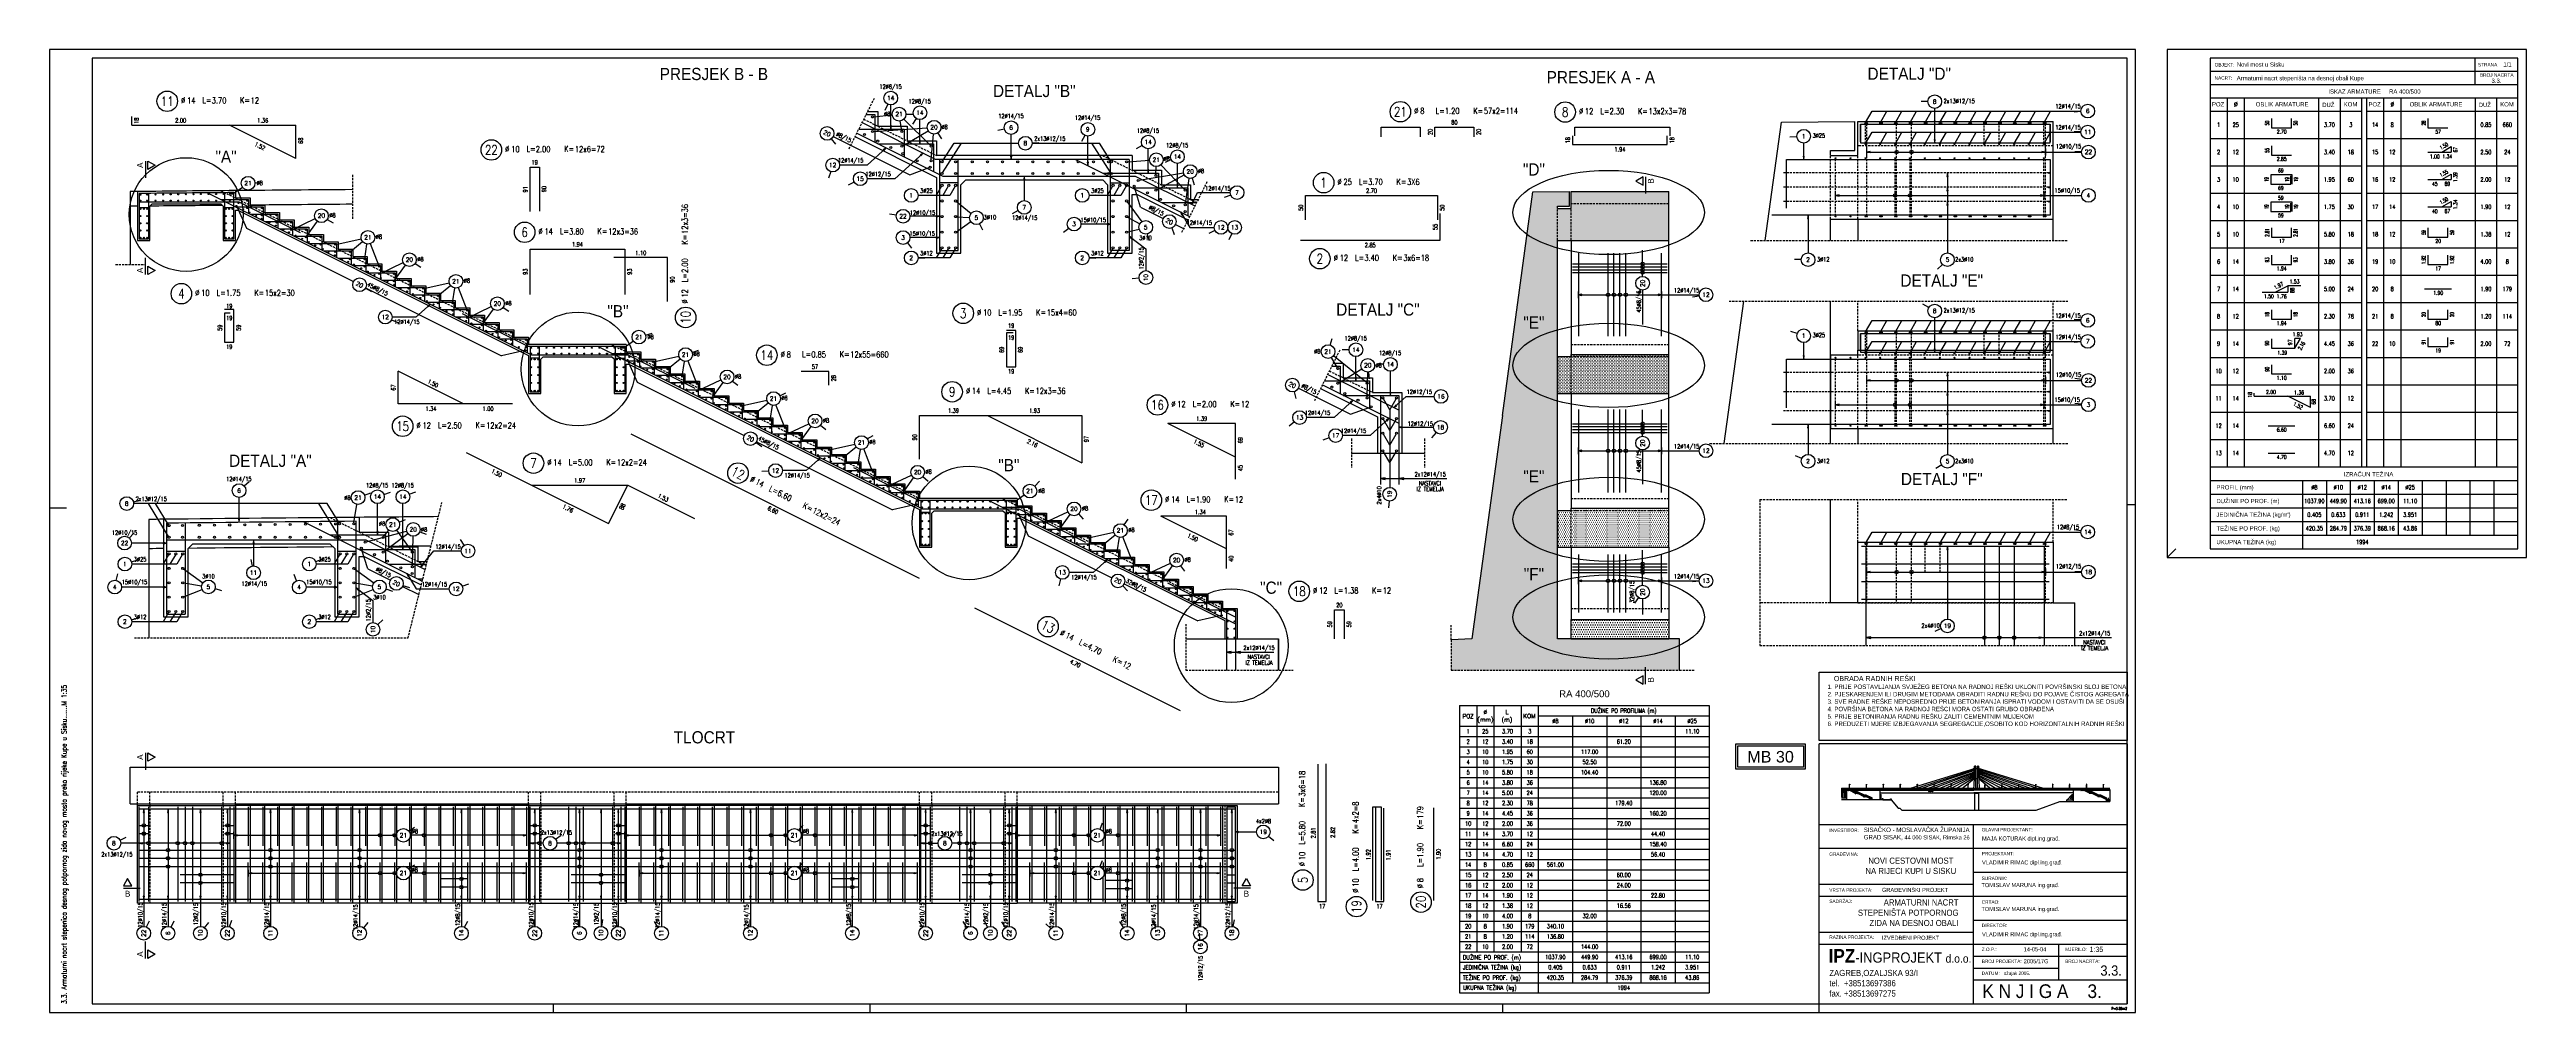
# Model space of a CAD drawing. Extents: x 168 to 5237, y 421 to 2392.
import ezdxf
from ezdxf.enums import TextEntityAlignment as Align

# ---------------------------------------------------------------- set-up
doc = ezdxf.new("R2010")
doc.units = 0
doc.header["$LTSCALE"] = 35
doc.linetypes.add('HIDDEN', pattern=[9.525, 6.35, -3.175])
doc.linetypes.add('HIDDEN2', pattern=[0.1875, 0.125, -0.0625])
for name, color, linetype in [('ARM', 1, 'CONTINUOUS'), ('ARM-I', 6, 'CONTINUOUS'), ('ARMATURA', 1, 'CONTINUOUS'), ('BETON', 7, 'CONTINUOUS'), ('BETON tan', 40, 'CONTINUOUS'), ('BETON TANKO', 40, 'CONTINUOUS'), ('CRTICA', 7, 'CONTINUOUS'), ('FILE', 8, 'CONTINUOUS'), ('KOLNIK', 5, 'CONTINUOUS'), ('KOTE', 4, 'CONTINUOUS'), ('Lezajevi', 8, 'CONTINUOUS'), ('NEVIDLJIVO', 9, 'HIDDEN2'), ('POM', 9, 'CONTINUOUS'), ('SRAFURA', 8, 'CONTINUOUS'), ('TANKO', 8, 'CONTINUOUS'), ('TEKST', 7, 'CONTINUOUS')]:
    doc.layers.add(name, color=color, linetype=linetype)
doc.styles.add('KOTE', font='romans.shx', dxfattribs={"width": 0.7})
doc.styles.add('NASLOV', font='ARIAL.TTF')
doc.styles.get("Standard").update_dxf_attribs({"font": 'romans.shx', "width": 0.9})

# ---------------------------------------------------------------- blocks, each defined once
blk = doc.blocks.new('A$C41996F4A')
at = {"layer": 'ARM-I'}
for p, q in [((0, 68), (0, 86)), ((0, 68), (200.1, 68)), ((336, 0), (200.1, 68))]:
    blk.add_line(p, q, dxfattribs=at)
blk = doc.blocks.new('STR')
at = {"layer": 'KOTE', "color": 9}
blk.add_lwpolyline([(-1, 0.17), (-1, -0.17), (0, 0)], close=True, dxfattribs=at)
at = {"layer": 'KOTE', "color": 9, "linetype": 'ByBlock'}
blk.add_solid([(-1, 0.17), (-1, -0.17), (0, 0)], dxfattribs=at)
blk = doc.blocks.new('POZ')
at = {"layer": 'ARM-I'}
blk.add_circle((0, 0), 0.6, dxfattribs=at)
at = {"layer": 'ARM', "width": 0.7}
for s, p in [('%%c', (0.81, -0.12)), ('L=', (2.06, -0.12)), ('K=', (4.26, -0.12))]:
    blk.add_text(s, height=0.35, dxfattribs=at).set_placement(p)
for tag, p in [('VA', (0.88, 0.44)), ('FI', (1.16, -0.13)), ('DUZ', (2.6, -0.13)), ('KOM', (4.88, -0.13))]:
    blk.add_attdef(tag, p, '', height=0.35, dxfattribs=at)
at = {"layer": 'ARM', "width": 0.7, "flags": 1}
for tag, p in [('TIP', (1.04, -0.9)), ('A', (1.16, -1.41)), ('C', (1.16, -2.43)), ('B', (1.16, -1.92)), ('D', (1.16, -2.93)), ('G', (1.16, -4.46)), ('E', (1.16, -3.44)), ('F', (1.16, -3.95)), ('J', (1.16, -5.98)), ('H', (1.16, -4.96)), ('I', (1.16, -5.47)), ('K', (1.16, -6.49)), ('L', (1.16, -7)), ('M', (1.16, -7.5)), ('N', (1.16, -8.01))]:
    blk.add_attdef(tag, p, '', height=0.35, dxfattribs=at)
at = {"layer": 'ARM-I', "width": 0.8}
blk.add_attdef('POZ', text='', height=0.55, dxfattribs=at).set_placement((0, 0), align=Align.MIDDLE)
blk = doc.blocks.new('P')
at = {"layer": 'KOTE'}
blk.add_circle((0, 0), 0.4, dxfattribs=at)
blk.add_attdef('P', text='', height=0.25, dxfattribs=at).set_placement((0, 0), align=Align.MIDDLE)
blk = doc.blocks.new('S')
at = {"layer": 'KOTE', "color": 9}
blk.add_line((0, 1), (0, -1), dxfattribs=at)
blk.add_lwpolyline([(-1, 0.17), (-1, -0.17), (0, 0)], close=True, dxfattribs=at)
at = {"layer": 'KOTE', "color": 9, "linetype": 'ByBlock'}
blk.add_solid([(-1, 0.17), (-1, -0.17), (0, 0)], dxfattribs=at)
blk = doc.blocks.new('TABNAS')
at = {"layer": 'KOTE'}
for s, p in [('P0Z', (0.5, -0.62)), ('(mm)', (1.51, -0.83)), ('%%C', (1.51, -0.38)), ('(m)', (2.77, -0.84)), ('L', (2.77, -0.38)), ('KOM', (4.08, -0.61))]:
    blk.add_text(s, height=0.25, dxfattribs=at).set_placement(p, align=Align.MIDDLE)
blk = doc.blocks.new('UKUPNO')
at = {"layer": 'KOTE', "width": 0.9}
for s, p in [('JEDINIČNA TEŽINA (kg)', (0.19, 1.37)), ('DUŽINE PO PROF. (m)', (0.19, 1.95)), ('TEŽINE PO PROF. (kg)', (0.19, 0.77)), ('UKUPNA TEŽINA (kg)', (0.2, 0.18))]:
    blk.add_text(s, height=0.25, dxfattribs=at).set_placement(p)
blk = doc.blocks.new('as3')
at = {"layer": 'ARM'}
blk.add_lwpolyline([(3.59, -0.43), (3.59, -0.97), (4.76, -0.97), (4.76, -0.43)], dxfattribs=at)
at = {"layer": 'KOTE', "style": 'KOTE', "width": 0.7}
for tag, height, p in [('POZ', 0.25, (0.5, -0.8)), ('FI', 0.25, (1.5, -0.8)), ('A', 0.225, (4.19, -1.2)), ('DUZ', 0.25, (6.98, -0.8)), ('KOM', 0.25, (8.23, -0.8))]:
    blk.add_attdef(tag, text='', height=height, dxfattribs=at).set_placement(p, align=Align.MIDDLE)
at = {"layer": 'KOTE', "style": 'KOTE', "width": 0.6}
for tag, p in [('B', (3.34, -0.7)), ('C', (5, -0.7))]:
    blk.add_attdef(tag, text='', height=0.225, rotation=90, dxfattribs=at).set_placement(p, align=Align.MIDDLE)
blk = doc.blocks.new('as4')
at = {"layer": 'ARM'}
blk.add_lwpolyline([(3.59, -0.43), (3.59, -0.97), (4.76, -0.97)], dxfattribs=at)
at = {"layer": 'KOTE', "style": 'KOTE', "width": 0.7}
for tag, height, p in [('POZ', 0.25, (0.5, -0.8)), ('FI', 0.25, (1.5, -0.8)), ('A', 0.225, (4.19, -1.2)), ('DUZ', 0.25, (6.98, -0.8)), ('KOM', 0.25, (8.23, -0.8))]:
    blk.add_attdef(tag, text='', height=height, dxfattribs=at).set_placement(p, align=Align.MIDDLE)
at = {"layer": 'KOTE', "style": 'KOTE', "width": 0.6}
blk.add_attdef('B', text='', height=0.225, rotation=90, dxfattribs=at).set_placement((3.34, -0.7), align=Align.MIDDLE)
blk = doc.blocks.new('as2')
at = {"layer": 'ARM'}
blk.add_lwpolyline([(4.8, -1.07), (4.8, -0.53), (3.55, -0.53), (3.55, -1.07), (4.72, -1.07), (4.72, -0.59)], dxfattribs=at)
at = {"layer": 'KOTE', "style": 'KOTE', "width": 0.7}
for tag, height, p in [('POZ', 0.25, (0.5, -0.8)), ('FI', 0.25, (1.5, -0.8)), ('B', 0.225, (4.14, -0.28)), ('B', 0.225, (4.14, -1.3)), ('DUZ', 0.25, (6.98, -0.8)), ('KOM', 0.25, (8.23, -0.8))]:
    blk.add_attdef(tag, text='', height=height, dxfattribs=at).set_placement(p, align=Align.MIDDLE)
at = {"layer": 'KOTE', "style": 'KOTE', "width": 0.6}
for p in [(3.3, -0.8), (4.51, -0.8), (5.02, -0.8)]:
    blk.add_attdef('A', text='', height=0.225, rotation=90, dxfattribs=at).set_placement(p, align=Align.MIDDLE)
blk = doc.blocks.new('as33')
at = {"layer": 'ARM'}
for p, q in [((3.05, -0.99), (3.8, -0.99)), ((3.8, -0.99), (4.55, -0.61)), ((5.3, -0.61), (4.55, -0.61))]:
    blk.add_line(p, q, dxfattribs=at)
at = {"layer": 'TANKO'}
for p in [(3.8, -0.99), (4.55, -0.61)]:
    blk.add_line(p, (4.55, -0.99), dxfattribs=at)
at = {"layer": 'KOTE', "style": 'KOTE', "width": 0.7}
for tag, height, p in [('POZ', 0.25, (0.5, -0.8)), ('FI', 0.25, (1.5, -0.8)), ('A', 0.225, (3.44, -1.23)), ('B', 0.225, (4.19, -1.23)), ('D', 0.225, (4.94, -0.37)), ('DUZ', 0.25, (6.98, -0.8)), ('KOM', 0.25, (8.23, -0.8))]:
    blk.add_attdef(tag, text='', height=height, dxfattribs=at).set_placement(p, align=Align.MIDDLE)
at = {"layer": 'KOTE', "style": 'KOTE'}
for tag, rotation, width, p in [('E', 26.1516, 0.7, (4.01, -0.61)), ('C', 90, 0.65, (4.81, -0.88))]:
    blk.add_attdef(tag, text='', height=0.225, rotation=rotation, dxfattribs=dict(at, width=width)).set_placement(p, align=Align.MIDDLE)
blk = doc.blocks.new('as35')
at = {"layer": 'ARM'}
for p, q in [((3.59, -0.52), (3.59, -1.07)), ((3.59, -1.07), (4.95, -1.07)), ((4.95, -1.07), (5.29, -0.5))]:
    blk.add_line(p, q, dxfattribs=at)
at = {"layer": 'TANKO'}
for p in [(5.29, -0.5), (4.95, -1.07)]:
    blk.add_line(p, (4.95, -0.5), dxfattribs=at)
at = {"layer": 'KOTE', "style": 'KOTE', "width": 0.7}
for tag, height, p in [('POZ', 0.25, (0.5, -0.8)), ('FI', 0.25, (1.5, -0.8)), ('A', 0.225, (4.22, -1.33)), ('C', 0.225, (5.12, -0.25)), ('DUZ', 0.25, (6.98, -0.8)), ('KOM', 0.25, (8.23, -0.8))]:
    blk.add_attdef(tag, text='', height=height, dxfattribs=at).set_placement(p, align=Align.MIDDLE)
at = {"layer": 'KOTE', "style": 'KOTE'}
for tag, rotation, width, p in [('B', 90, 0.6, (3.33, -0.77)), ('D', 90, 0.7, (4.68, -0.72)), ('E', 58.8381, 0.6, (5.35, -0.92))]:
    blk.add_attdef(tag, text='', height=0.225, rotation=rotation, dxfattribs=dict(at, width=width)).set_placement(p, align=Align.MIDDLE)
blk = doc.blocks.new('as0')
at = {"layer": 'KOTE', "style": 'KOTE', "width": 0.7}
for tag, p in [('POZ', (0.5, -0.8)), ('FI', (1.5, -0.8)), ('DUZ', (6.975, -0.8)), ('KOM', (8.225, -0.8))]:
    blk.add_attdef(tag, text='', height=0.25, dxfattribs=at).set_placement(p, align=Align.MIDDLE)
blk = doc.blocks.new('as7')
at = {"layer": 'ARM'}
blk.add_line((3.39, -0.8), (4.96, -0.8), dxfattribs=at)
at = {"layer": 'KOTE', "style": 'KOTE', "width": 0.7}
for tag, height, p in [('POZ', 0.25, (0.5, -0.8)), ('FI', 0.25, (1.5, -0.8)), ('A', 0.225, (4.19, -1.03)), ('DUZ', 0.25, (6.98, -0.8)), ('KOM', 0.25, (8.23, -0.8))]:
    blk.add_attdef(tag, text='', height=height, dxfattribs=at).set_placement(p, align=Align.MIDDLE)
blk = doc.blocks.new('as12')
at = {"layer": 'ARM'}
for p, q in [((3.59, -0.8), (4.4, -0.8)), ((4.4, -0.8), (4.95, -0.48))]:
    blk.add_line(p, q, dxfattribs=at)
at = {"layer": 'TANKO'}
for p in [(4.4, -0.8), (4.95, -0.48)]:
    blk.add_line(p, (4.95, -0.8), dxfattribs=at)
at = {"layer": 'KOTE', "style": 'KOTE', "width": 0.7}
for tag, height, p in [('POZ', 0.25, (0.5, -0.8)), ('FI', 0.25, (1.5, -0.8)), ('A', 0.225, (3.99, -1.06)), ('B', 0.225, (4.72, -1.05)), ('DUZ', 0.25, (6.98, -0.8)), ('KOM', 0.25, (8.23, -0.8))]:
    blk.add_attdef(tag, text='', height=height, dxfattribs=at).set_placement(p, align=Align.MIDDLE)
at = {"layer": 'KOTE', "style": 'KOTE'}
for tag, rotation, width, p in [('D', 30.3037, 0.6, (4.52, -0.44)), ('C', 90, 0.7, (5.19, -0.66))]:
    blk.add_attdef(tag, text='', height=0.225, rotation=rotation, dxfattribs=dict(at, width=width)).set_placement(p, align=Align.MIDDLE)
blk = doc.blocks.new('A$C10FF7760')
at = {"layer": 'POM'}
for p, q in [((-10, 110), (-10, 400)), ((-10, 400), (5, 400)), ((-10, 399), (5, 399)), ((-10, 398), (5, 398)), ((-10, 18), (-10, 105)), ((-10, 0), (-10, 15)), ((5, 110), (5, 400)), ((5, 18), (5, 105)), ((5, 0), (5, 15))]:
    blk.add_line(p, q, dxfattribs=at)
for points in [[(7, 400), (-12, 400), (-12, 460), (7, 460)], [(-10, 457), (5, 457), (5, 402), (-10, 402)]]:
    blk.add_lwpolyline(points, close=True, dxfattribs=at)
blk = doc.blocks.new('A$C164337F3')
at = {"layer": 'POM'}
for p, q in [((38, 0), (38, 87)), ((76, 0), (76, 87)), ((114, 0), (114, 87)), ((152, 0), (152, 87)), ((190, 0), (190, 87)), ((228, 0), (228, 87)), ((267, 0), (267, 87)), ((305, 0), (305, 87)), ((343, 0), (343, 87)), ((381, 0), (381, 87)), ((419, 0), (419, 87)), ((457, 0), (457, 87))]:
    blk.add_line(p, q, dxfattribs=at)
blk = doc.blocks.new('A$C49D84F91')
at = {"layer": 'POM'}
for p, q in [((-500, 0), (-500, 105)), ((-495, 0), (-495, 105)), ((-495, 18), (0, 18)), ((-495, 15), (0, 15))]:
    blk.add_line(p, q, dxfattribs=at)
at = {"layer": 'SRAFURA'}
blk.add_blockref('A$C164337F3', (-495, 18), dxfattribs=at)
blk = doc.blocks.new('A$C133E7977')
at = {"layer": 'POM'}
for p, q in [((0, 18), (495, 18)), ((0, 15), (495, 15)), ((495, 0), (495, 105)), ((500, 0), (500, 105))]:
    blk.add_line(p, q, dxfattribs=at)
at = {"layer": 'SRAFURA'}
blk.add_blockref('A$C164337F3', (0, 18), dxfattribs=at)
blk = doc.blocks.new('A$C72ED04D8')
at = {"layer": 'SRAFURA'}
for p in [(0, 0), (500, 0), (1000, 0)]:
    blk.add_blockref('A$C133E7977', p, dxfattribs=at)
blk = doc.blocks.new('A$C5AD1124D')
at = {"layer": 'POM'}
for p, q in [((-500, -105), (-500, 0)), ((-495, -105), (-495, 0)), ((-457, -87), (-457, 0)), ((-419, -87), (-419, 0)), ((-381, -87), (-381, 0)), ((-343, -87), (-343, 0)), ((-305, -87), (-305, 0)), ((-267, -87), (-267, 0)), ((-228, -87), (-228, 0)), ((-190, -87), (-190, 0)), ((-152, -87), (-152, 0)), ((-114, -87), (-114, 0)), ((-76, -87), (-76, 0)), ((-38, -87), (-38, 0)), ((-495, -87), (0, -87)), ((-495, -90), (0, -90))]:
    blk.add_line(p, q, dxfattribs=at)
blk = doc.blocks.new('A$C38323F23')
at = {"layer": 'Lezajevi'}
for p, q in [((-63, 43), (-69, 50)), ((-69, 50), (70, 50)), ((0, 20), (-65, 20)), ((-65, 20), (-65, 0)), ((-65, 0), (65, 0)), ((-58, 43), (-63, 43)), ((-58, 43), (-62, 43)), ((-58, 43), (-58, 39)), ((-58, 43), (58, 43)), ((-58, 39), (58, 39)), ((-58, 25), (-58, 20)), ((-58, 25), (58, 25)), ((-54, 25), (-54, 39)), ((65, 20), (0, 20)), ((54, 25), (54, 39)), ((58, 43), (58, 39)), ((58, 43), (63, 43)), ((58, 25), (58, 20)), ((59, 43), (63, 43)), ((63, 43), (70, 50)), ((65, 20), (65, 0))]:
    blk.add_line(p, q, dxfattribs=at)
blk = doc.blocks.new('A$C42A04A62')
at = {"layer": 'POM'}
h = blk.add_hatch(color=256, dxfattribs=at)
h.paths.add_polyline_path([(2933, -428), (2933, -431), (2914, -437), (2913, -434)])
h.paths.add_polyline_path([(2933, -475), (2914, -481), (2913, -478), (2933, -472)])
h.paths.add_polyline_path([(2933, -453), (2914, -459), (2913, -456), (2933, -450)])
h = blk.add_hatch(color=256, dxfattribs=at)
h.paths.add_polyline_path([(3009, -428), (3009, -431), (3027, -437), (3028, -434)])
h.paths.add_polyline_path([(3009, -475), (3027, -481), (3028, -478), (3009, -472)])
h.paths.add_polyline_path([(3009, -453), (3027, -459), (3028, -456), (3009, -450)])
for points in [[(2040, -871), (2040, -887), (2035, -879)], [(2109, -887), (2109, -871), (2114, -879)], [(1290, -1052), (1290, -1043), (1145, -1043), (1145, -1039), (1296, -1039), (1296, -1021), (1303, -1021), (1303, -1052)]]:
    blk.add_hatch(color=256, dxfattribs=at).paths.add_polyline_path(points)
h = blk.add_hatch(dxfattribs=at)
h.set_pattern_fill('DOTS', color=256, scale=13.728, style=0)
h.set_pattern_definition([(0, (698.3724, -4210.1642), (0.429, 0.858), [0, -0.858])])
h.paths.add_polyline_path([(2075, -887), (2080, -879), (2075, -871), (2069, -879)])
h = blk.add_hatch(color=256, dxfattribs=at)
h.paths.add_polyline_path([(2931, -585), (2914, -594), (2912, -591), (2931, -582)])
h.paths.add_polyline_path([(2931, -563), (2914, -571), (2913, -568), (2931, -560)])
h.paths.add_polyline_path([(2932, -541), (2914, -549), (2913, -545), (2932, -538)])
h.paths.add_polyline_path([(2932, -519), (2914, -526), (2913, -523), (2932, -516)])
h.paths.add_polyline_path([(2932, -497), (2914, -504), (2913, -501), (2932, -494)])
h = blk.add_hatch(color=256, dxfattribs=at)
h.paths.add_polyline_path([(2929, -630), (2915, -641), (2913, -639), (2929, -625)])
h.paths.add_polyline_path([(2930, -607), (2914, -617), (2912, -615), (2930, -604)])
h = blk.add_hatch(color=256, dxfattribs=at)
h.paths.add_polyline_path([(3011, -585), (3027, -594), (3029, -591), (3011, -582)])
h.paths.add_polyline_path([(3010, -563), (3027, -571), (3029, -568), (3010, -560)])
h.paths.add_polyline_path([(3010, -541), (3027, -549), (3029, -545), (3010, -538)])
h.paths.add_polyline_path([(3009, -519), (3027, -526), (3028, -523), (3009, -516)])
h.paths.add_polyline_path([(3009, -497), (3027, -504), (3028, -501), (3009, -494)])
h = blk.add_hatch(color=256, dxfattribs=at)
h.paths.add_polyline_path([(3012, -630), (3026, -641), (3028, -639), (3012, -625)])
h.paths.add_polyline_path([(3011, -607), (3027, -617), (3029, -615), (3011, -604)])
for p, q in [((1599, -840), (2933, -429)), ((1719, -840), (2933, -451)), ((2933, -473), (1839, -840)), ((2913, -434), (2933, -428)), ((2914, -437), (2913, -434)), ((2913, -456), (2933, -450)), ((2914, -459), (2913, -456)), ((2913, -478), (2933, -472)), ((2914, -481), (2913, -478)), ((2933, -431), (2914, -437)), ((2933, -453), (2914, -459)), ((2933, -475), (2914, -481)), ((2954, -385), (2932, -385)), ((2933, -428), (2933, -431)), ((2933, -450), (2933, -453)), ((2933, -472), (2933, -475)), ((2954, -837), (2954, -385)), ((2954, -429), (2987, -429)), ((2954, -429), (2987, -429)), ((2987, -837), (2987, -385)), ((3009, -385), (2987, -385)), ((3009, -428), (3009, -431)), ((3028, -434), (3009, -428)), ((4342, -840), (3009, -429)), ((3009, -431), (3027, -437)), ((3028, -456), (3009, -450)), ((3009, -450), (3009, -453)), ((4222, -840), (3009, -451)), ((3009, -453), (3027, -459)), ((3028, -478), (3009, -472)), ((3009, -472), (3009, -475)), ((3009, -473), (4102, -840)), ((3009, -475), (3027, -481)), ((3027, -437), (3028, -434)), ((3027, -459), (3028, -456)), ((3027, -481), (3028, -478)), ((335, -815), (437, -815)), ((335, -816), (437, -816)), ((335, -836), (437, -836)), ((335, -836), (437, -836)), ((434, -840), (335, -840)), ((335, -840), (335, -990)), ((342, -836), (342, -816)), ((350, -836), (350, -816)), ((351, -840), (351, -909)), ((359, -836), (359, -816)), ((366, -840), (366, -990)), ((368, -836), (368, -816)), ((376, -836), (376, -816)), ((382, -840), (382, -909)), ((385, -836), (385, -816)), ((394, -836), (394, -816)), ((397, -840), (397, -990)), ((403, -836), (403, -816)), ((411, -836), (411, -816)), ((412, -840), (412, -909)), ((420, -836), (420, -816)), ((425, -840), (425, -1001)), ((425, -844), (434, -844)), ((425, -848), (434, -848)), ((425, -853), (434, -853)), ((425, -857), (434, -857)), ((425, -861), (434, -861)), ((425, -866), (434, -866)), ((425, -870), (434, -870)), ((425, -874), (434, -874)), ((425, -879), (434, -879)), ((425, -883), (434, -883)), ((425, -888), (434, -888)), ((425, -892), (434, -892)), ((425, -896), (434, -896)), ((425, -901), (434, -901)), ((425, -905), (434, -905)), ((425, -909), (434, -909)), ((425, -914), (434, -914)), ((425, -918), (434, -918)), ((425, -922), (434, -922)), ((425, -927), (434, -927)), ((425, -931), (434, -931)), ((425, -936), (434, -936)), ((425, -940), (434, -940)), ((425, -944), (434, -944)), ((425, -949), (434, -949)), ((425, -953), (434, -953)), ((425, -957), (434, -957)), ((425, -962), (434, -962)), ((429, -836), (429, -816)), ((434, -840), (481, -840)), ((434, -840), (434, -862)), ((434, -862), (440, -862)), ((434, -862), (434, -1034)), ((437, -815), (475, -815)), ((437, -840), (437, -815)), ((439, -816), (474, -816)), ((439, -840), (439, -816)), ((439, -836), (474, -836)), ((439, -836), (474, -836)), ((440, -845), (473, -845)), ((440, -862), (440, -845)), ((440, -853), (473, -853)), ((447, -836), (447, -816)), ((456, -836), (456, -816)), ((465, -836), (465, -816)), ((473, -845), (473, -862)), ((473, -862), (478, -862)), ((474, -840), (474, -816)), ((475, -815), (608, -881)), ((475, -815), (1125, -815)), ((475, -840), (475, -817)), ((475, -817), (607, -882)), ((475, -836), (513, -836)), ((475, -836), (607, -901)), ((475, -837), (607, -902)), ((476, -836), (514, -836)), ((477, -816), (1125, -816)), ((478, -840), (478, -843)), ((478, -843), (485, -843)), ((478, -862), (478, -847)), ((478, -847), (604, -910)), ((478, -853), (489, -853)), ((482, -840), (521, -840)), ((485, -843), (485, -846)), ((485, -846), (491, -846)), ((486, -821), (486, -816)), ((491, -846), (491, -849)), ((491, -849), (498, -849)), ((495, -825), (495, -816)), ((498, -849), (498, -853)), ((498, -853), (505, -853)), ((503, -829), (503, -816)), ((505, -853), (505, -856)), ((505, -853), (508, -853)), ((505, -856), (511, -856)), ((509, -853), (548, -853)), ((511, -856), (511, -859)), ((511, -859), (518, -859)), ((512, -834), (512, -816)), ((513, -834), (513, -816)), ((516, -836), (622, -836)), ((517, -836), (622, -836)), ((518, -859), (518, -863)), ((518, -863), (524, -863)), ((521, -836), (521, -816)), ((524, -840), (1304, -840)), ((524, -863), (524, -866)), ((524, -866), (531, -866)), ((529, -836), (529, -816)), ((531, -866), (531, -869)), ((531, -869), (538, -869)), ((538, -836), (538, -816)), ((538, -869), (538, -873)), ((538, -873), (544, -873)), ((544, -873), (544, -876)), ((544, -876), (551, -876)), ((546, -836), (546, -816)), ((550, -853), (2916, -853)), ((551, -876), (551, -879)), ((551, -879), (557, -879)), ((555, -836), (555, -816)), ((557, -879), (557, -882)), ((557, -882), (564, -882)), ((563, -836), (563, -816)), ((564, -882), (564, -886)), ((564, -886), (571, -886)), ((571, -836), (571, -816)), ((571, -886), (571, -889)), ((571, -889), (577, -889)), ((577, -889), (577, -892)), ((577, -892), (584, -892)), ((580, -836), (580, -816)), ((584, -892), (584, -896)), ((584, -896), (590, -896)), ((588, -836), (588, -816)), ((590, -896), (590, -899)), ((590, -899), (597, -899)), ((596, -836), (596, -816)), ((597, -899), (597, -902)), ((597, -902), (604, -902)), ((604, -902), (604, -906)), ((604, -906), (648, -906)), ((604, -910), (604, -928)), ((604, -928), (609, -928)), ((605, -836), (605, -816)), ((607, -906), (607, -882)), ((608, -881), (644, -881)), ((608, -882), (643, -882)), ((608, -906), (608, -882)), ((608, -902), (643, -902)), ((608, -902), (643, -902)), ((609, -911), (642, -911)), ((609, -928), (609, -911)), ((613, -836), (613, -816)), ((642, -928), (642, -911)), ((648, -928), (642, -928)), ((643, -906), (643, -882)), ((644, -881), (777, -947)), ((644, -906), (644, -883)), ((644, -883), (776, -948)), ((644, -902), (776, -967)), ((644, -903), (776, -968)), ((648, -906), (648, -909)), ((648, -909), (654, -909)), ((648, -913), (648, -928)), ((648, -913), (773, -976)), ((654, -909), (654, -912)), ((654, -912), (661, -912)), ((661, -912), (661, -915)), ((661, -915), (667, -915)), ((667, -915), (667, -919)), ((667, -919), (674, -919)), ((674, -919), (674, -922)), ((674, -922), (681, -922)), ((681, -922), (681, -925)), ((681, -925), (687, -925)), ((687, -925), (687, -929)), ((687, -929), (694, -929)), ((694, -929), (694, -932)), ((694, -932), (700, -932)), ((700, -932), (700, -935)), ((700, -935), (707, -935)), ((707, -935), (707, -939)), ((707, -939), (714, -939)), ((714, -939), (714, -942)), ((714, -942), (720, -942)), ((720, -942), (720, -945)), ((720, -945), (727, -945)), ((727, -945), (727, -948)), ((727, -948), (733, -948)), ((733, -948), (733, -952)), ((733, -952), (740, -952)), ((740, -952), (740, -955)), ((740, -955), (747, -955)), ((747, -955), (747, -958)), ((747, -958), (753, -958)), ((753, -958), (753, -962)), ((753, -962), (760, -962)), ((760, -962), (760, -965)), ((760, -965), (766, -965)), ((766, -965), (766, -968)), ((776, -972), (776, -948)), ((777, -947), (814, -947)), ((777, -972), (777, -948)), ((777, -948), (813, -948)), ((813, -972), (813, -948)), ((814, -947), (934, -1007)), ((814, -972), (814, -949)), ((814, -949), (932, -1008)), ((843, -815), (5567, -815)), ((845, -816), (5045, -816)), ((952, -840), (952, -816)), ((953, -840), (953, -816)), ((953, -836), (1062, -836)), ((953, -836), (1062, -836)), ((961, -836), (961, -816)), ((969, -836), (969, -816)), ((978, -836), (978, -816)), ((986, -836), (986, -816)), ((995, -836), (995, -816)), ((1003, -836), (1003, -816)), ((1011, -836), (1011, -816)), ((1020, -836), (1020, -816)), ((1028, -836), (1028, -816)), ((1036, -836), (1036, -816)), ((1045, -836), (1045, -816)), ((1053, -836), (1053, -816)), ((1062, -840), (1062, -816)), ((1063, -840), (1063, -816)), ((1063, -836), (1172, -836)), ((1063, -836), (1172, -836)), ((1090, -1034), (1090, -853)), ((1090, -904), (2916, -904)), ((1090, -938), (1112, -938)), ((1112, -1034), (1112, -938)), ((1172, -840), (1172, -816)), ((1173, -840), (1173, -816)), ((1173, -836), (1282, -836)), ((1173, -836), (1282, -836)), ((1282, -840), (1282, -816)), ((1283, -840), (1283, -816)), ((1283, -836), (1392, -836)), ((1283, -836), (1392, -836)), ((1304, -840), (2916, -840)), ((1392, -840), (1392, -816)), ((1393, -840), (1393, -816)), ((1959, -840), (2932, -495)), ((2040, -869), (2033, -879)), ((2040, -889), (2033, -879)), ((2040, -871), (2035, -879)), ((2040, -887), (2035, -879)), ((2040, -869), (2047, -879)), ((2040, -871), (2040, -887)), ((2040, -871), (2046, -879)), ((2040, -887), (2046, -879)), ((2040, -889), (2047, -879)), ((2075, -869), (2067, -879)), ((2075, -889), (2067, -879)), ((2075, -871), (2069, -879)), ((2075, -887), (2069, -879)), ((2075, -869), (2082, -879)), ((2075, -871), (2080, -879)), ((2075, -889), (2082, -879)), ((2075, -887), (2080, -879)), ((2932, -517), (2079, -840)), ((2109, -869), (2102, -879)), ((2109, -889), (2102, -879)), ((2109, -871), (2103, -879)), ((2109, -887), (2103, -879)), ((2109, -869), (2116, -879)), ((2109, -887), (2109, -871)), ((2109, -871), (2114, -879)), ((2109, -887), (2114, -879)), ((2109, -889), (2116, -879)), ((2198, -840), (2932, -539)), ((2931, -561), (2317, -840)), ((2931, -583), (2436, -840)), ((2930, -605), (2554, -840)), ((2929, -627), (2672, -840)), ((2823, -836), (2918, -836)), ((2823, -836), (2918, -836)), ((2831, -836), (2831, -816)), ((2839, -836), (2839, -816)), ((2848, -836), (2848, -816)), ((2856, -836), (2856, -816)), ((2865, -836), (2865, -816)), ((2873, -836), (2873, -816)), ((2881, -836), (2881, -816)), ((2890, -836), (2890, -816)), ((2898, -836), (2898, -816)), ((2906, -836), (2906, -816)), ((2912, -591), (2931, -582)), ((2914, -594), (2912, -591)), ((2912, -615), (2930, -604)), ((2914, -617), (2912, -615)), ((2913, -501), (2932, -494)), ((2914, -504), (2913, -501)), ((2913, -523), (2932, -516)), ((2914, -526), (2913, -523)), ((2913, -545), (2932, -538)), ((2914, -549), (2913, -545)), ((2913, -568), (2931, -560)), ((2914, -571), (2913, -568)), ((2913, -639), (2929, -625)), ((2915, -641), (2913, -639)), ((2932, -497), (2914, -504)), ((2932, -519), (2914, -526)), ((2932, -541), (2914, -549)), ((2931, -563), (2914, -571)), ((2931, -585), (2914, -594)), ((2930, -607), (2914, -617)), ((2929, -630), (2915, -641)), ((2915, -836), (2915, -816)), ((3026, -837), (2916, -837)), ((2916, -837), (2916, -855)), ((3026, -855), (2916, -855)), ((4852, -904), (2916, -904)), ((2918, -837), (2918, -816)), ((2919, -837), (2919, -816)), ((2919, -836), (3022, -836)), ((2919, -836), (3022, -836)), ((2921, -836), (2921, -816)), ((2927, -836), (2927, -816)), ((2929, -625), (2929, -630)), ((2930, -604), (2930, -607)), ((2931, -560), (2931, -563)), ((2931, -582), (2931, -585)), ((2931, -915), (2931, -1247)), ((2931, -915), (3010, -915)), ((2932, -494), (2932, -497)), ((2932, -516), (2932, -519)), ((2932, -538), (2932, -541)), ((2938, -836), (2938, -816)), ((2954, -627), (2987, -627)), ((2971, -836), (2971, -816)), ((3003, -836), (3003, -816)), ((3028, -501), (3009, -494)), ((3009, -494), (3009, -497)), ((3982, -840), (3009, -495)), ((3009, -497), (3027, -504)), ((3028, -523), (3009, -516)), ((3009, -516), (3009, -519)), ((3009, -517), (3863, -840)), ((3009, -519), (3027, -526)), ((3029, -545), (3010, -538)), ((3010, -538), (3010, -541)), ((3743, -840), (3010, -539)), ((3010, -541), (3027, -549)), ((3029, -568), (3010, -560)), ((3010, -560), (3010, -563)), ((3010, -561), (3624, -840)), ((3010, -563), (3027, -571)), ((3010, -915), (3010, -1247)), ((3029, -591), (3011, -582)), ((3011, -582), (3011, -585)), ((3011, -583), (3505, -840)), ((3011, -585), (3027, -594)), ((3011, -604), (3011, -607)), ((3029, -615), (3011, -604)), ((3011, -605), (3387, -840)), ((3011, -607), (3027, -617)), ((3028, -639), (3012, -625)), ((3012, -625), (3012, -630)), ((3012, -627), (3269, -840)), ((3012, -630), (3026, -641)), ((3014, -836), (3014, -816)), ((3020, -836), (3020, -816)), ((3022, -837), (3022, -816)), ((3024, -837), (3024, -816)), ((3024, -836), (3138, -836)), ((3024, -836), (3138, -836)), ((3026, -641), (3028, -639)), ((3026, -837), (3026, -855)), ((3026, -840), (5006, -840)), ((5006, -853), (3026, -853)), ((3027, -504), (3028, -501)), ((3027, -526), (3028, -523)), ((3027, -549), (3029, -545)), ((3027, -571), (3029, -568)), ((3027, -594), (3029, -591)), ((3027, -617), (3029, -615)), ((3029, -836), (3029, -816)), ((3037, -836), (3037, -816)), ((3046, -836), (3046, -816)), ((3054, -836), (3054, -816)), ((3063, -836), (3063, -816)), ((3071, -836), (3071, -816)), ((3079, -836), (3079, -816)), ((3088, -836), (3088, -816)), ((3096, -836), (3096, -816)), ((3104, -836), (3104, -816)), ((3113, -836), (3113, -816)), ((3121, -836), (3121, -816)), ((3130, -836), (3130, -816)), ((4830, -948), (4736, -1042)), ((4830, -948), (4793, -1028)), ((4830, -948), (4804, -982)), ((4832, -948), (4823, -986)), ((4852, -948), (4830, -948)), ((4836, -948), (4830, -1030)), ((4845, -948), (4844, -987)), ((4852, -853), (4852, -1076)), ((5006, -840), (5006, -862)), ((5050, -840), (5006, -840)), ((5006, -862), (5011, -862)), ((5008, -840), (5008, -816)), ((5009, -840), (5009, -816)), ((5009, -816), (5045, -816)), ((5009, -836), (5045, -836)), ((5009, -836), (5045, -836)), ((5011, -845), (5044, -845)), ((5011, -862), (5011, -845)), ((5011, -853), (5044, -853)), ((5019, -836), (5019, -816)), ((5027, -836), (5027, -816)), ((5036, -836), (5036, -816)), ((5044, -845), (5044, -862)), ((5044, -862), (5050, -862)), ((5045, -840), (5045, -816)), ((5046, -815), (5180, -881)), ((5046, -817), (5178, -882)), ((5046, -840), (5046, -817)), ((5046, -836), (5178, -901)), ((5046, -836), (5085, -836)), ((5046, -837), (5178, -902)), ((5047, -836), (5086, -836)), ((5049, -816), (5567, -816)), ((5050, -840), (5050, -843)), ((5050, -840), (5053, -840)), ((5050, -843), (5056, -843)), ((5050, -847), (5175, -910)), ((5050, -862), (5050, -847)), ((5050, -853), (5061, -853)), ((5054, -840), (5093, -840)), ((5055, -820), (5055, -816)), ((5056, -843), (5056, -846)), ((5056, -846), (5063, -846)), ((5063, -824), (5063, -816)), ((5063, -846), (5063, -849)), ((5063, -849), (5070, -849)), ((5070, -849), (5070, -853)), ((5070, -853), (5076, -853)), ((5072, -828), (5072, -816)), ((5076, -853), (5076, -856)), ((5076, -853), (5079, -853)), ((5076, -856), (5083, -856)), ((5080, -832), (5080, -816)), ((5080, -853), (5119, -853)), ((5083, -856), (5083, -859)), ((5083, -859), (5089, -859)), ((5087, -836), (5155, -836)), ((5088, -836), (5088, -816)), ((5089, -836), (5155, -836)), ((5089, -859), (5089, -863)), ((5089, -863), (5096, -863)), ((5095, -840), (5567, -840)), ((5096, -863), (5096, -866)), ((5096, -866), (5103, -866)), ((5097, -836), (5097, -816)), ((5103, -866), (5103, -869)), ((5103, -869), (5109, -869)), ((5105, -836), (5105, -816)), ((5109, -869), (5109, -873)), ((5109, -873), (5116, -873)), ((5113, -836), (5113, -816)), ((5116, -873), (5116, -876)), ((5116, -876), (5122, -876)), ((5122, -836), (5122, -816)), ((5122, -853), (5567, -853)), ((5122, -876), (5122, -879)), ((5122, -879), (5129, -879)), ((5129, -879), (5129, -882)), ((5129, -882), (5136, -882)), ((5130, -836), (5130, -816)), ((5136, -882), (5136, -886)), ((5136, -886), (5142, -886)), ((5139, -836), (5139, -816)), ((5142, -886), (5142, -889)), ((5142, -889), (5149, -889)), ((5147, -836), (5147, -816)), ((5149, -889), (5149, -892)), ((5149, -892), (5155, -892)), ((5155, -840), (5155, -816)), ((5155, -892), (5155, -896)), ((5155, -896), (5162, -896)), ((5156, -840), (5156, -816)), ((5156, -836), (5265, -836)), ((5156, -836), (5265, -836)), ((5162, -896), (5162, -899)), ((5162, -899), (5169, -899)), ((5169, -899), (5169, -902)), ((5169, -902), (5175, -902)), ((5175, -902), (5175, -906)), ((5175, -906), (5219, -906)), ((5175, -910), (5175, -928)), ((5175, -928), (5181, -928)), ((5178, -906), (5178, -882)), ((5180, -881), (5216, -881)), ((5180, -882), (5215, -882)), ((5180, -906), (5180, -882)), ((5180, -902), (5215, -902)), ((5180, -902), (5215, -902)), ((5181, -911), (5214, -911)), ((5181, -928), (5181, -911)), ((5214, -928), (5214, -911)), ((5219, -928), (5214, -928)), ((5215, -906), (5215, -882)), ((5216, -881), (5349, -947)), ((5216, -883), (5348, -948)), ((5216, -906), (5216, -883)), ((5216, -902), (5348, -967)), ((5216, -903), (5348, -968)), ((5219, -906), (5219, -909)), ((5219, -909), (5226, -909)), ((5219, -913), (5219, -928)), ((5219, -913), (5345, -976)), ((5226, -909), (5226, -912)), ((5226, -912), (5232, -912)), ((5232, -912), (5232, -915)), ((5232, -915), (5239, -915)), ((5239, -915), (5239, -919)), ((5239, -919), (5246, -919)), ((5246, -919), (5246, -922)), ((5246, -922), (5252, -922)), ((5252, -922), (5252, -925)), ((5252, -925), (5259, -925)), ((5259, -925), (5259, -929)), ((5259, -929), (5265, -929)), ((5265, -840), (5265, -816)), ((5265, -929), (5265, -932)), ((5265, -932), (5272, -932)), ((5266, -840), (5266, -816)), ((5266, -836), (5375, -836)), ((5266, -836), (5375, -836)), ((5272, -932), (5272, -935)), ((5272, -935), (5279, -935)), ((5279, -935), (5279, -939)), ((5279, -939), (5285, -939)), ((5285, -939), (5285, -942)), ((5285, -942), (5292, -942)), ((5292, -942), (5292, -945)), ((5292, -945), (5298, -945)), ((5298, -945), (5298, -948)), ((5298, -948), (5305, -948)), ((5305, -948), (5305, -952)), ((5305, -952), (5312, -952)), ((5312, -952), (5312, -955)), ((5312, -955), (5318, -955)), ((5318, -955), (5318, -958)), ((5318, -958), (5325, -958)), ((5325, -958), (5325, -962)), ((5325, -962), (5331, -962)), ((5331, -962), (5331, -965)), ((5331, -965), (5338, -965)), ((5338, -965), (5338, -968)), ((5348, -972), (5348, -948)), ((5349, -947), (5385, -947)), ((5349, -972), (5349, -948)), ((5349, -948), (5384, -948)), ((5375, -840), (5375, -816)), ((5376, -840), (5376, -816)), ((5376, -836), (5485, -836)), ((5376, -836), (5485, -836)), ((5384, -972), (5384, -948)), ((5385, -947), (5504, -1007)), ((5385, -972), (5385, -949)), ((5385, -949), (5503, -1007)), ((5485, -840), (5485, -816)), ((5486, -840), (5486, -816)), ((5486, -836), (5567, -836)), ((5486, -836), (5567, -836)), ((5495, -836), (5495, -816)), ((5503, -836), (5503, -816)), ((5512, -836), (5512, -816)), ((5520, -836), (5520, -816)), ((5528, -836), (5528, -816)), ((5537, -836), (5537, -816)), ((5545, -836), (5545, -816)), ((5553, -836), (5553, -816)), ((5562, -836), (5562, -816)), ((5567, -840), (5567, -1076)), ((335, -1001), (434, -1001)), ((335, -1034), (936, -1034)), ((425, -966), (434, -966)), ((425, -970), (434, -970)), ((425, -975), (434, -975)), ((425, -979), (434, -979)), ((425, -984), (434, -984)), ((425, -988), (434, -988)), ((425, -992), (434, -992)), ((425, -997), (434, -997)), ((766, -968), (773, -968)), ((773, -968), (773, -972)), ((773, -972), (817, -972)), ((773, -976), (773, -994)), ((773, -994), (778, -994)), ((777, -968), (813, -968)), ((777, -968), (813, -968)), ((778, -994), (778, -977)), ((778, -977), (811, -977)), ((811, -994), (811, -977)), ((817, -994), (811, -994)), ((814, -968), (932, -1027)), ((814, -969), (932, -1028)), ((817, -972), (817, -975)), ((817, -975), (824, -975)), ((817, -979), (817, -994)), ((817, -979), (927, -1034)), ((824, -975), (824, -978)), ((824, -978), (830, -978)), ((830, -978), (830, -981)), ((830, -981), (837, -981)), ((837, -981), (837, -985)), ((837, -985), (843, -985)), ((843, -985), (843, -988)), ((843, -988), (850, -988)), ((850, -988), (850, -991)), ((850, -991), (857, -991)), ((857, -991), (857, -995)), ((857, -995), (863, -995)), ((863, -995), (863, -998)), ((863, -998), (870, -998)), ((870, -998), (870, -1001)), ((870, -1001), (876, -1001)), ((876, -1001), (876, -1005)), ((876, -1005), (883, -1005)), ((883, -1005), (883, -1008)), ((883, -1008), (890, -1008)), ((890, -1008), (890, -1011)), ((890, -1011), (896, -1011)), ((896, -1011), (896, -1014)), ((896, -1014), (903, -1014)), ((903, -1014), (903, -1018)), ((903, -1018), (909, -1018)), ((909, -1018), (909, -1021)), ((909, -1021), (916, -1021)), ((916, -1021), (916, -1024)), ((916, -1024), (923, -1024)), ((923, -1024), (923, -1028)), ((923, -1028), (929, -1028)), ((929, -1028), (929, -1031)), ((929, -1031), (936, -1031)), ((932, -1031), (932, -1008)), ((934, -1031), (934, -1007)), ((936, -1031), (936, -1034)), ((936, -1034), (1145, -1034)), ((1144, -1022), (1134, -1022)), ((1144, -1022), (1134, -1022)), ((1134, -1022), (1134, -1025)), ((1134, -1022), (1134, -1022)), ((1134, -1022), (1134, -1022)), ((1134, -1025), (1134, -1022)), ((1142, -1025), (1134, -1025)), ((1134, -1025), (1134, -1025)), ((1134, -1025), (1134, -1026)), ((1143, -1026), (1134, -1026)), ((1134, -1034), (1134, -1026)), ((1134, -1034), (1134, -1034)), ((1137, -1034), (1134, -1034)), ((1137, -1022), (1137, -1025)), ((1137, -1034), (1137, -1026)), ((1137, -1034), (1137, -1034)), ((1142, -1025), (1142, -1022)), ((1142, -1022), (1142, -1022)), ((1142, -1025), (1143, -1026)), ((1142, -1025), (1142, -1025)), ((1143, -1020), (1143, -1020)), ((1143, -1027), (1143, -1027)), ((1144, -1022), (1144, -1022)), ((1145, -1039), (1145, -1034)), ((1145, -1043), (1145, -1039)), ((1145, -1039), (1296, -1039)), ((1145, -1043), (1290, -1043)), ((1290, -1052), (1290, -1043)), ((1303, -1052), (1290, -1052)), ((1296, -1039), (1296, -1021)), ((1296, -1021), (1303, -1021)), ((1303, -1021), (1303, -1052)), ((1303, -1045), (1445, -1206)), ((1445, -1206), (1478, -1206)), ((1478, -1206), (1516, -1247)), ((1516, -1247), (4132, -1247)), ((4132, -1247), (4591, -1076)), ((4591, -1076), (5567, -1076)), ((4722, -1042), (4722, -1076)), ((4722, -1042), (4852, -1042)), ((5338, -968), (5345, -968)), ((5345, -968), (5345, -972)), ((5345, -972), (5389, -972)), ((5345, -976), (5345, -994)), ((5345, -994), (5350, -994)), ((5349, -968), (5384, -968)), ((5349, -968), (5384, -968)), ((5350, -994), (5350, -977)), ((5350, -977), (5383, -977)), ((5383, -994), (5383, -977)), ((5389, -994), (5383, -994)), ((5385, -968), (5503, -1027)), ((5385, -969), (5503, -1027)), ((5389, -972), (5389, -975)), ((5389, -975), (5395, -975)), ((5389, -979), (5389, -994)), ((5389, -979), (5501, -1035)), ((5395, -975), (5395, -978)), ((5395, -978), (5402, -978)), ((5402, -978), (5402, -981)), ((5402, -981), (5408, -981)), ((5408, -981), (5408, -985)), ((5408, -985), (5415, -985)), ((5415, -985), (5415, -988)), ((5415, -988), (5422, -988)), ((5422, -988), (5422, -991)), ((5422, -991), (5428, -991)), ((5428, -991), (5428, -995)), ((5428, -995), (5435, -995)), ((5435, -995), (5435, -998)), ((5435, -998), (5441, -998)), ((5441, -998), (5441, -1001)), ((5441, -1001), (5448, -1001)), ((5448, -1001), (5448, -1005)), ((5448, -1005), (5455, -1005)), ((5455, -1005), (5455, -1008)), ((5455, -1008), (5461, -1008)), ((5461, -1008), (5461, -1011)), ((5461, -1011), (5468, -1011)), ((5468, -1011), (5468, -1014)), ((5468, -1014), (5474, -1014)), ((5474, -1014), (5474, -1018)), ((5474, -1018), (5481, -1018)), ((5481, -1018), (5481, -1021)), ((5481, -1021), (5488, -1021)), ((5488, -1021), (5488, -1024)), ((5488, -1024), (5494, -1024)), ((5494, -1024), (5494, -1028)), ((5494, -1028), (5501, -1028)), ((5501, -1028), (5501, -1035)), ((5501, -1031), (5503, -1031)), ((5501, -1034), (5503, -1034)), ((5501, -1035), (5501, -1076)), ((5501, -1037), (5503, -1037)), ((5501, -1041), (5503, -1041)), ((5501, -1044), (5503, -1044)), ((5501, -1047), (5503, -1047)), ((5501, -1050), (5503, -1050)), ((5501, -1054), (5503, -1054)), ((5501, -1057), (5503, -1057)), ((5501, -1060), (5503, -1060)), ((5501, -1063), (5503, -1063)), ((5501, -1066), (5503, -1066)), ((5501, -1070), (5503, -1070)), ((5501, -1073), (5503, -1073)), ((5503, -1031), (5503, -1007)), ((5503, -1007), (5504, -1007)), ((5503, -1076), (5503, -1031)), ((5504, -1052), (5503, -1052)), ((5504, -1076), (5504, -1007)), ((5504, -1031), (5541, -1031)), ((5504, -1034), (5541, -1034)), ((5504, -1037), (5541, -1037)), ((5504, -1041), (5541, -1041)), ((5504, -1044), (5541, -1044)), ((5504, -1047), (5541, -1047)), ((5504, -1050), (5541, -1050)), ((5504, -1054), (5541, -1054)), ((5504, -1057), (5541, -1057)), ((5504, -1060), (5541, -1060)), ((5504, -1063), (5541, -1063)), ((5504, -1066), (5541, -1066)), ((5504, -1070), (5541, -1070)), ((5504, -1073), (5541, -1073)), ((5543, -1007), (5541, -1007)), ((5541, -1076), (5541, -1008)), ((5543, -1052), (5541, -1052)), ((5543, -1076), (5543, -1007)), ((5543, -1031), (5545, -1031)), ((5543, -1034), (5545, -1034)), ((5543, -1037), (5545, -1037)), ((5543, -1041), (5545, -1041)), ((5543, -1044), (5545, -1044)), ((5543, -1047), (5545, -1047)), ((5543, -1050), (5545, -1050)), ((5543, -1054), (5545, -1054)), ((5543, -1057), (5545, -1057)), ((5543, -1060), (5545, -1060)), ((5543, -1063), (5545, -1063)), ((5543, -1066), (5545, -1066)), ((5543, -1070), (5545, -1070)), ((5543, -1073), (5545, -1073)), ((5545, -1031), (5545, -1076))]:
    blk.add_line(p, q, dxfattribs=at)
for centre, start, end in [((-1687, -452), 355.4866, 0.8225), ((7629, -452), 179.1775, 184.5134), ((-1687, -452), 355.2348, 355.4084), ((-1687, -452), 355.2112, 355.2266), ((7629, -452), 184.5916, 184.7652), ((7629, -452), 184.7735, 184.7888)]:
    blk.add_arc(centre, 4620, start, end, dxfattribs=at)
for points in [[(1143, -1020), (1145, -1022), (1142, -1024), (1144, -1025), (1143, -1027)], [(1143, -1020), (1145, -1022), (1143, -1024), (1144, -1025), (1143, -1027)]]:
    blk.add_spline(points, degree=3, dxfattribs=at)
at = {"layer": 'POM', "yscale": 0.2200000000011642, "zscale": 0.22}
for name, p, xscale in [('A$C10FF7760', (496, -840), 0.2199999999975262), ('A$C5AD1124D', (732, -816), 0.2199999999975262), ('A$C5AD1124D', (842, -816), 0.2199999999975262), ('A$C10FF7760', (826, -840), 0.2199999999975262), ('A$C5AD1124D', (952, -816), 0.2199999999975262), ('A$C164337F3', (1063, -836), 0.2199999999975262), ('A$C10FF7760', (1156, -840), 0.2199999999975262), ('A$C164337F3', (1173, -836), 0.2199999999975262), ('A$C164337F3', (1283, -836), 0.2199999999975262), ('A$C133E7977', (1393, -840), 0.2199999999975262), ('A$C10FF7760', (1486, -840), 0.2199999999975262), ('A$C133E7977', (1503, -840), 0.2199999999975262), ('A$C133E7977', (1613, -840), 0.2199999999975262), ('A$C72ED04D8', (1723, -840), 0.2199999999975262), ('A$C10FF7760', (1816, -840), 0.2199999999975262), ('A$C72ED04D8', (2053, -840), 0.2199999999975262), ('A$C10FF7760', (2146, -840), 0.2199999999975262), ('A$C72ED04D8', (2383, -840), 0.2199999999975262), ('A$C10FF7760', (2476, -840), 0.2199999999975262), ('A$C133E7977', (2713, -840), 0.2199999999975262), ('A$C10FF7760', (2806, -840), 0.2199999999975262), ('A$C38323F23', (2971, -915), 0.2199999999975262), ('A$C10FF7760', (3135, -840), -0.2199999999975262), ('A$C49D84F91', (3248, -840), 0.2199999999975262), ('A$C49D84F91', (3358, -840), 0.2199999999975262), ('A$C49D84F91', (3468, -840), 0.2199999999975262), ('A$C10FF7760', (3465, -840), -0.2199999999975262), ('A$C49D84F91', (3578, -840), 0.2199999999975262), ('A$C49D84F91', (3688, -840), 0.2199999999975262), ('A$C49D84F91', (3798, -840), 0.2199999999975262), ('A$C10FF7760', (3795, -840), -0.2199999999975262), ('A$C49D84F91', (3908, -840), 0.2199999999975262), ('A$C49D84F91', (4018, -840), 0.2199999999975262), ('A$C49D84F91', (4128, -840), 0.2199999999975262), ('A$C10FF7760', (4125, -840), -0.2199999999975262), ('A$C49D84F91', (4238, -840), 0.2199999999975262), ('A$C49D84F91', (4348, -840), 0.2199999999975262), ('A$C49D84F91', (4458, -840), 0.2199999999975262), ('A$C10FF7760', (4455, -840), -0.2199999999975262), ('A$C49D84F91', (4568, -840), 0.2199999999975262), ('A$C49D84F91', (4678, -840), 0.2199999999975262), ('A$C49D84F91', (4788, -840), 0.2199999999975262), ('A$C10FF7760', (4785, -840), -0.2199999999975262), ('A$C49D84F91', (4898, -840), 0.2199999999975262), ('A$C49D84F91', (5008, -840), 0.2199999999975262), ('A$C10FF7760', (5115, -840), -0.2199999999975262), ('A$C164337F3', (5156, -836), 0.2199999999975262), ('A$C164337F3', (5266, -836), 0.2199999999975262), ('A$C164337F3', (5376, -836), 0.2199999999975262), ('A$C10FF7760', (5445, -840), -0.2199999999975262)]:
    blk.add_blockref(name, p, dxfattribs=dict(at, xscale=xscale))

msp = doc.modelspace()

# ---------------------------------------------------------------- hatches: boundary and pattern name
at = {"layer": 'TANKO'}
h = msp.add_hatch(dxfattribs=at)
h.set_pattern_fill('DOTS', color=256, scale=1.5, style=0)
h.paths.add_polyline_path([(3253.6, 1593.7), (3141.1, 1643.3), (3203.6, 2100.5), (3278.6, 2101.3), (3278.6, 2071.3), (3253.6, 2071.3), (3253.6, 2066.3), (3281.6, 2066.3), (3281.6, 2101.3), (3481.6, 2101.3), (3481.6, 2001.3), (3253.6, 2001.3)])
h.paths.add_polyline_path([(3166.2, 1852.2), (3236.5, 1852.2), (3236.5, 1814.6), (3166.2, 1814.6)], flags=25)
h = msp.add_hatch(dxfattribs=at)
h.set_pattern_fill('DOTS', color=256, scale=2, style=0)
h.paths.add_polyline_path([(3281.6, 1763.2), (3253.6, 1763.2), (3253.6, 1688.2), (3481.6, 1688.2), (3481.6, 1768.1), (3281.6, 1768.1)])
h = msp.add_hatch(dxfattribs=at)
h.set_pattern_fill('DOTS', color=256, scale=1.5, style=0)
h.paths.add_polyline_path([(3253.6, 1593.7), (3141.1, 1643.3), (3078.6, 1186.1), (3036.4, 1184.2), (3036.4, 1121.7), (3503.6, 1121.7), (3503.6, 1186.1), (3253.6, 1186.1)])
h.paths.add_polyline_path([(3166.2, 1537.2), (3236.5, 1537.2), (3236.5, 1499.6), (3166.2, 1499.6)], flags=24)
h.paths.add_polyline_path([(3167, 1337.2), (3235.6, 1337.2), (3235.6, 1299.6), (3167, 1299.6)], flags=24)
h = msp.add_hatch(dxfattribs=at)
h.set_pattern_fill('DOTS', color=256, scale=2.5, style=0)
h.paths.add_polyline_path([(3281.6, 1448.2), (3253.6, 1448.2), (3253.6, 1373.2), (3481.6, 1373.2), (3481.6, 1453.1), (3281.6, 1453.1)])
h = msp.add_hatch(dxfattribs=at)
h.set_pattern_fill('DOTS', color=256, scale=3, style=0)
h.paths.add_polyline_path([(3281.6, 1186.1), (3481.6, 1186.1), (3481.6, 1225.6), (3281.6, 1225.6)])

# ---------------------------------------------------------------- linework, layer by layer
at = {"layer": 'ARM'}
for p, q in [((5219.3, 2374.5), (4589.3, 2374.5)), ((4589.3, 2374.5), (4589.3, 1370)), ((5219.3, 1370), (5219.3, 2374.5)), ((4589.3, 2320.2), (5219.3, 2320.2)), ((4589.3, 2293.1), (5219.3, 2293.1)), ((4899.1, 2293.1), (4899.1, 1538)), ((4909.6, 2293.1), (4909.6, 1538)), ((1981.3, 2167), (1830.6, 2242.4)), ((1838.9, 2259), (1857.2, 2259)), ((1857.2, 2259), (1857.2, 2203)), ((4589.3, 2266), (4899.1, 2266)), ((4909.6, 2266), (5219.3, 2266)), ((1819.8, 2220.9), (1995.7, 2133)), ((1823.9, 2229), (1917.2, 2229)), ((1863.2, 2199), (1977.2, 2199)), ((1917.2, 2229), (1917.2, 2173)), ((1977.2, 2199), (1977.2, 2143)), ((2377.2, 2167), (1981.3, 2167)), ((1989.2, 2167), (1989.2, 1981)), ((1995.7, 2133), (2389.3, 2133)), ((2027.2, 1981), (2027.2, 2167)), ((2267.7, 2167), (2501.1, 2050.3)), ((2323.2, 2139), (2437.2, 2139)), ((2339.2, 1981), (2339.2, 2167)), ((2377.2, 2167), (2377.2, 1981)), ((2389.3, 2133), (2511.8, 2071.8)), ((2437.2, 2139), (2437.2, 2083)), ((351.3, 2097.3), (351.3, 2004.3)), ((351.3, 2080.3), (555.2, 2080.3)), ((370.3, 2097.5), (370.3, 2004.3)), ((491.5, 2098.7), (1154.5, 1767.2)), ((518.3, 2085.2), (575.3, 2085.2)), ((526.3, 2099), (526.3, 2004.3)), ((545.3, 2004.3), (545.3, 2099.2)), ((555.2, 2080.3), (681.1, 2017.3)), ((575.3, 2085.2), (575.3, 2057.2)), ((2027.2, 2119), (1989.2, 2119)), ((2339.2, 2119), (2377.2, 2119)), ((2383.2, 2109), (2497.2, 2109)), ((2443.2, 2079), (2515.5, 2079)), ((2497.2, 2109), (2497.2, 2053)), ((370.3, 2068.3), (351.3, 2068.3)), ((545.3, 2068.3), (526.3, 2068.3)), ((548.3, 2070.2), (605.3, 2070.2)), ((578.3, 2055.2), (635.3, 2055.2)), ((605.3, 2070.2), (605.3, 2042.2)), ((608.3, 2040.2), (665.3, 2040.2)), ((635.3, 2055.2), (635.3, 2027.2)), ((665.3, 2040.2), (665.3, 2012.2)), ((351.3, 2004.3), (370.3, 2004.3)), ((526.3, 2004.3), (545.3, 2004.3)), ((526.3, 2004.3), (545.3, 2004.3)), ((638.3, 2025.2), (695.3, 2025.2)), ((668.3, 2010.2), (725.3, 2010.2)), ((695.3, 2025.2), (695.3, 1997.2)), ((698.3, 1995.2), (755.3, 1995.2)), ((725.3, 2010.2), (725.3, 1982.2)), ((728.3, 1980.2), (785.3, 1980.2)), ((755.3, 1995.2), (755.3, 1967.2)), ((785.3, 1980.2), (785.3, 1952.2)), ((1989.2, 1981), (2027.2, 1981)), ((2377.2, 1981), (2339.2, 1981)), ((758.3, 1965.2), (815.3, 1965.2)), ((788.3, 1950.2), (845.3, 1950.2)), ((815.3, 1965.2), (815.3, 1937.2)), ((818.3, 1935.2), (875.3, 1935.2)), ((845.3, 1950.2), (845.3, 1922.2)), ((875.3, 1935.2), (875.3, 1907.2)), ((3284.6, 1953.4), (3478.6, 1953.4)), ((3284.6, 1947.4), (3478.6, 1947.4)), ((3284.6, 1941.4), (3478.6, 1941.4)), ((3284.6, 1935.4), (3478.6, 1935.4)), ((3296.6, 1975), (3296.6, 1805.2)), ((3357.3, 1805.2), (3357.3, 1975)), ((3369.5, 1805.2), (3369.5, 1975)), ((3381.6, 1805.2), (3381.6, 1975)), ((3393.7, 1805.2), (3393.7, 1975)), ((3466.6, 1805.2), (3466.6, 1975)), ((848.3, 1920.2), (905.3, 1920.2)), ((878.3, 1905.2), (935.3, 1905.2)), ((905.3, 1920.2), (905.3, 1892.2)), ((908.3, 1890.2), (965.3, 1890.2)), ((935.3, 1905.2), (935.3, 1877.2)), ((965.3, 1890.2), (965.3, 1862.2)), ((938.3, 1875.2), (995.3, 1875.2)), ((968.3, 1860.2), (1025.3, 1860.2)), ((995.3, 1875.2), (995.3, 1847.2)), ((998.3, 1845.2), (1055.3, 1845.2)), ((1147.3, 1784.2), (1013.1, 1851.3)), ((1025.3, 1860.2), (1025.3, 1832.2)), ((1028.3, 1830.2), (1085.3, 1830.2)), ((1055.3, 1845.2), (1055.3, 1817.2)), ((1085.3, 1830.2), (1085.3, 1802.2)), ((1058.3, 1815.2), (1115.3, 1815.2)), ((1088.3, 1800.2), (1145.3, 1800.2)), ((1115.3, 1815.2), (1115.3, 1787.2)), ((1145.3, 1800.2), (1145.3, 1772.2)), ((1345.3, 1784.2), (1147.3, 1784.2)), ((1151.3, 1784.2), (1151.3, 1691.2)), ((1170.3, 1691.2), (1170.3, 1784.2)), ((1290.5, 1784.2), (1954.5, 1452.2)), ((1326.3, 1691.2), (1326.3, 1784.2)), ((1345.3, 1784.2), (1345.3, 1691.2)), ((1170.3, 1760.2), (1151.3, 1760.2)), ((1154.5, 1767.2), (1351.3, 1767.2)), ((1318.3, 1770.2), (1375.3, 1770.2)), ((1326.3, 1760.2), (1345.3, 1760.2)), ((1348.3, 1755.2), (1405.3, 1755.2)), ((1351.3, 1767.2), (1488.2, 1698.8)), ((1375.3, 1770.2), (1375.3, 1742.2)), ((1378.3, 1740.2), (1435.3, 1740.2)), ((1405.3, 1755.2), (1405.3, 1727.2)), ((1408.3, 1725.2), (1465.3, 1725.2)), ((1435.3, 1740.2), (1435.3, 1712.2)), ((1465.3, 1725.2), (1465.3, 1697.2)), ((2929.5, 1654), (2783.4, 1727.1)), ((2791.9, 1744), (2809.5, 1744)), ((2809.5, 1744), (2809.5, 1688)), ((1151.3, 1691.2), (1170.3, 1691.2)), ((1345.3, 1691.2), (1326.3, 1691.2)), ((1438.3, 1710.2), (1495.3, 1710.2)), ((1468.3, 1695.2), (1525.3, 1695.2)), ((1495.3, 1710.2), (1495.3, 1682.2)), ((1498.3, 1680.2), (1555.3, 1680.2)), ((1525.3, 1695.2), (1525.3, 1667.2)), ((1555.3, 1680.2), (1555.3, 1652.2)), ((2772.7, 1705.6), (2929.5, 1627.2)), ((2776.9, 1714), (2869.5, 1714)), ((2815.5, 1684), (2929.5, 1684)), ((2869.5, 1714), (2869.5, 1658)), ((2891.5, 1684), (2891.5, 1501.7)), ((2929.5, 1684), (2929.5, 1501.7)), ((1528.3, 1665.2), (1585.3, 1665.2)), ((1558.3, 1650.2), (1615.3, 1650.2)), ((1585.3, 1665.2), (1585.3, 1637.2)), ((1588.3, 1635.2), (1645.3, 1635.2)), ((1615.3, 1650.2), (1615.3, 1622.2)), ((1645.3, 1635.2), (1645.3, 1607.2)), ((3284.6, 1626.2), (3478.6, 1626.2)), ((3296.6, 1655.6), (3296.6, 1485.7)), ((3357.3, 1485.7), (3357.3, 1655.6)), ((3369.5, 1485.7), (3369.5, 1655.6)), ((3381.6, 1485.7), (3381.6, 1655.6)), ((3393.7, 1485.7), (3393.7, 1655.6)), ((3466.6, 1485.7), (3466.6, 1655.6)), ((1618.3, 1620.2), (1675.3, 1620.2)), ((1648.3, 1605.2), (1705.3, 1605.2)), ((1675.3, 1620.2), (1675.3, 1592.2)), ((1678.3, 1590.2), (1735.3, 1590.2)), ((1705.3, 1605.2), (1705.3, 1577.2)), ((1708.3, 1575.2), (1765.3, 1575.2)), ((1735.3, 1590.2), (1735.3, 1562.2)), ((1765.3, 1575.2), (1765.3, 1547.2)), ((3284.6, 1620.2), (3478.6, 1620.2)), ((3284.6, 1614.2), (3478.6, 1614.2)), ((3284.6, 1608.2), (3478.6, 1608.2)), ((1738.3, 1560.2), (1795.3, 1560.2)), ((1768.3, 1545.2), (1825.3, 1545.2)), ((1795.3, 1560.2), (1795.3, 1532.2)), ((1798.3, 1530.2), (1855.3, 1530.2)), ((1813.1, 1536.3), (1947.3, 1469.2)), ((1825.3, 1545.2), (1825.3, 1517.2)), ((1855.3, 1530.2), (1855.3, 1502.2)), ((4589.3, 1538), (5219.3, 1538)), ((1828.3, 1515.2), (1885.3, 1515.2)), ((1858.3, 1500.2), (1915.3, 1500.2)), ((1885.3, 1515.2), (1885.3, 1487.2)), ((1888.3, 1485.2), (1945.3, 1485.2)), ((1915.3, 1500.2), (1915.3, 1472.2)), ((1945.3, 1485.2), (1945.3, 1457.2)), ((4589.3, 1510), (5219.3, 1510)), ((407.5, 1422.7), (407.5, 1236.6)), ((445.5, 1423.1), (445.5, 1236.6)), ((688.1, 1425.4), (930.8, 1304.1)), ((757.5, 1426.1), (757.5, 1236.6)), ((795.5, 1236.6), (795.5, 1426.4)), ((2145.3, 1469.2), (1947.3, 1469.2)), ((1951.3, 1469.2), (1951.3, 1376.2)), ((1951.3, 1445.2), (1970.3, 1445.2)), ((1954.5, 1452.2), (2151.3, 1452.2)), ((1970.3, 1376.2), (1970.3, 1469.2)), ((2090.5, 1469.2), (2595.3, 1216.8)), ((2118.3, 1455.2), (2175.3, 1455.2)), ((2126.3, 1376.2), (2126.3, 1469.2)), ((2126.3, 1445.2), (2145.3, 1445.2)), ((2145.3, 1469.2), (2145.3, 1376.2)), ((2148.3, 1440.2), (2205.3, 1440.2)), ((2151.3, 1452.2), (2288.2, 1383.8)), ((2175.3, 1455.2), (2175.3, 1427.2)), ((2178.3, 1425.2), (2235.3, 1425.2)), ((2205.3, 1440.2), (2205.3, 1412.2)), ((2235.3, 1425.2), (2235.3, 1397.2)), ((407.5, 1388.6), (815.3, 1388.6)), ((741.5, 1398.5), (855.5, 1398.5)), ((815.3, 1388.6), (936.7, 1327.9)), ((855.5, 1398.5), (855.5, 1342.5)), ((1970.3, 1376.2), (1951.3, 1376.2)), ((2145.3, 1376.2), (2126.3, 1376.2)), ((2208.3, 1410.2), (2265.3, 1410.2)), ((2238.3, 1395.2), (2295.3, 1395.2)), ((2265.3, 1410.2), (2265.3, 1382.2)), ((2268.3, 1380.2), (2325.3, 1380.2)), ((2295.3, 1395.2), (2295.3, 1367.2)), ((2325.3, 1380.2), (2325.3, 1352.2)), ((3876.3, 1375.5), (4260.3, 1375.5)), ((3885.2, 1375.5), (3885.2, 1172.3)), ((4127.6, 1375.5), (4127.6, 1172.3)), ((4158.1, 1375.5), (4158.1, 1172.3)), ((4188.5, 1375.5), (4188.5, 1172.3)), ((4249.8, 1375.5), (4249.8, 1172.3)), ((4589.3, 1370), (5219.3, 1370)), ((445.5, 1364.6), (407.5, 1364.6)), ((795.5, 1364.6), (757.5, 1364.6)), ((801.5, 1368.5), (915.5, 1368.5)), ((861.5, 1338.5), (939.4, 1338.5)), ((915.5, 1368.5), (915.5, 1312.5)), ((2298.3, 1365.2), (2355.3, 1365.2)), ((2328.3, 1350.2), (2385.3, 1350.2)), ((2355.3, 1365.2), (2355.3, 1337.2)), ((2358.3, 1335.2), (2415.3, 1335.2)), ((2385.3, 1350.2), (2385.3, 1322.2)), ((2388.3, 1320.2), (2445.3, 1320.2)), ((2415.3, 1335.2), (2415.3, 1307.2)), ((2445.3, 1320.2), (2445.3, 1292.2)), ((3284.6, 1339.4), (3478.6, 1339.4)), ((3284.6, 1333.4), (3478.6, 1333.4)), ((3284.6, 1327.4), (3478.6, 1327.4)), ((3284.6, 1321.4), (3478.6, 1321.4)), ((3296.6, 1358.5), (3296.6, 1239.6)), ((3357.3, 1239.6), (3357.3, 1358.5)), ((3369.5, 1239.6), (3369.5, 1358.5)), ((3381.6, 1239.6), (3381.6, 1358.5)), ((3393.7, 1239.6), (3393.7, 1358.5)), ((3466.6, 1239.6), (3466.6, 1358.5)), ((3876.3, 1339.4), (4260.3, 1339.4)), ((921.5, 1308.5), (931.9, 1308.5)), ((2418.3, 1305.2), (2475.3, 1305.2)), ((2448.3, 1290.2), (2505.3, 1290.2)), ((2595.3, 1230.3), (2456.6, 1299.6)), ((2475.3, 1305.2), (2475.3, 1277.2)), ((2478.3, 1275.2), (2535.3, 1275.2)), ((2505.3, 1290.2), (2505.3, 1262.2)), ((2535.3, 1275.2), (2535.3, 1247.2)), ((3876.3, 1303.3), (4260.3, 1303.3)), ((3876.3, 1267.3), (4260.3, 1267.3)), ((407.5, 1236.6), (445.5, 1236.6)), ((757.5, 1236.6), (795.5, 1236.6)), ((757.5, 1236.6), (795.5, 1236.6)), ((2508.3, 1260.2), (2565.3, 1260.2)), ((2538.3, 1245.2), (2595.3, 1245.2)), ((2565.3, 1260.2), (2565.3, 1232.2)), ((2576.3, 1245.2), (2576.3, 1121.7)), ((2595.3, 1245.2), (2595.3, 1121.7)), ((351.2, 648.1), (351.2, 842.1)), ((351.2, 837.7), (2595.4, 837.7)), ((370.2, 842.1), (370.2, 648.1)), ((430.2, 842.1), (430.2, 648.1)), ((445.2, 842.1), (445.2, 648.1)), ((460.2, 842.1), (460.2, 648.1)), ((520.2, 842.1), (520.2, 648.1)), ((537.2, 842.1), (537.2, 648.1)), ((545.2, 842.1), (545.2, 648.1)), ((574.3, 842.1), (574.3, 762.1)), ((604.3, 842.1), (604.3, 762.1)), ((634.3, 842.1), (634.3, 762.1)), ((664.3, 842.1), (664.3, 762.1)), ((694.3, 842.1), (694.3, 762.1)), ((724.3, 842.1), (724.3, 762.1)), ((754.3, 842.1), (754.3, 762.1)), ((784.3, 842.1), (784.3, 762.1)), ((814.3, 842.1), (814.3, 762.1)), ((844.3, 842.1), (844.3, 762.1)), ((874.3, 842.1), (874.3, 762.1)), ((904.3, 842.1), (904.3, 791)), ((934.3, 842.1), (934.3, 762.1)), ((964.3, 842.1), (964.3, 762.1)), ((994.3, 842.1), (994.3, 762.1)), ((1024.3, 842.1), (1024.3, 762.1)), ((1054.3, 842.1), (1054.3, 762.1)), ((1084.3, 842.1), (1084.3, 762.1)), ((1114.3, 842.1), (1114.3, 762.1)), ((1144.3, 842.1), (1144.3, 762.1)), ((1151.3, 648.1), (1151.3, 842.1)), ((1170.3, 842.1), (1170.3, 648.1)), ((1230.3, 842.1), (1230.3, 648.1)), ((1245.3, 842.1), (1245.3, 648.1)), ((1260.3, 842.1), (1260.3, 648.1)), ((1320.3, 842.1), (1320.3, 648.1)), ((1337.2, 842.1), (1337.2, 648.1)), ((1345.3, 842.1), (1345.3, 648.1)), ((1374.3, 842.1), (1374.3, 762.1)), ((1404.3, 842.1), (1404.3, 762.1)), ((1434.3, 842.1), (1434.3, 762.1)), ((1464.3, 842.1), (1464.3, 762.1)), ((1494.3, 842.1), (1494.3, 762.1)), ((1524.3, 842.1), (1524.3, 762.1)), ((1554.3, 842.1), (1554.3, 762.1)), ((1584.3, 842.1), (1584.3, 762.1)), ((1614.3, 842.1), (1614.3, 762.1)), ((1644.3, 842.1), (1644.3, 762.1)), ((1674.3, 842.1), (1674.3, 762.1)), ((1704.3, 842.1), (1704.3, 791)), ((1734.3, 842.1), (1734.3, 762.1)), ((1764.3, 842.1), (1764.3, 762.1)), ((1794.3, 842.1), (1794.3, 762.1)), ((1824.3, 842.1), (1824.3, 762.1)), ((1854.3, 842.1), (1854.3, 762.1)), ((1884.3, 842.1), (1884.3, 762.1)), ((1914.3, 842.1), (1914.3, 762.1)), ((1944.3, 842.1), (1944.3, 762.1)), ((1951.3, 648.1), (1951.3, 842.1)), ((1970.3, 842.1), (1970.3, 648.1)), ((2030.3, 842.1), (2030.3, 648.1)), ((2045.3, 842.1), (2045.3, 648.1)), ((2060.3, 842.1), (2060.3, 648.1)), ((2120.3, 842.1), (2120.3, 648.1)), ((2137.3, 842.1), (2137.3, 648.1)), ((2145.3, 842.1), (2145.3, 648.1)), ((2174.3, 842.1), (2174.3, 762.1)), ((2204.3, 842.1), (2204.3, 762.1)), ((2234.3, 842.1), (2234.3, 762.1)), ((2264.3, 842.1), (2264.3, 762.1)), ((2294.3, 842.1), (2294.3, 762.1)), ((2324.3, 842.1), (2324.3, 791)), ((2354.3, 842.1), (2354.3, 762.1)), ((2384.3, 842.1), (2384.3, 762.1)), ((2414.3, 842.1), (2414.3, 762.1)), ((2444.3, 842.1), (2444.3, 762.1)), ((2474.3, 842.1), (2474.3, 762.1)), ((2504.3, 842.1), (2504.3, 762.1)), ((2534.3, 842.1), (2534.3, 762.1)), ((2564.3, 842.1), (2564.3, 762.1)), ((2577.2, 842.1), (2577.3, 648.1)), ((2577.2, 842.1), (2594.3, 842.1)), ((2594.3, 842.1), (2594.3, 648.1)), ((351.2, 804), (370.2, 804)), ((351.2, 787.2), (370.2, 787.2)), ((526.2, 804), (545.2, 804)), ((526.2, 787.2), (545.2, 787.2)), ((904.3, 762.1), (904.3, 776.6)), ((1151.3, 804), (1170.3, 804)), ((1151.3, 787.2), (1170.3, 787.2)), ((1326.3, 804), (1345.3, 804)), ((1326.3, 787.2), (1345.3, 787.2)), ((1704.3, 762.1), (1704.3, 776.6)), ((1951.3, 804), (1970.3, 804)), ((1951.3, 787.2), (1970.3, 787.2)), ((2126.3, 804), (2145.3, 804)), ((2126.3, 787.2), (2145.3, 787.2)), ((2324.3, 762.1), (2324.3, 776.6)), ((351.2, 753.5), (2595.4, 753.6)), ((351.2, 736.7), (2595.4, 736.7)), ((351.2, 719.8), (2595.4, 719.9)), ((574.3, 648.1), (574.3, 728.1)), ((604.3, 648.1), (604.3, 728.1)), ((634.3, 648.1), (634.3, 728.1)), ((664.3, 648.1), (664.3, 728.1)), ((694.3, 648.1), (694.3, 728.1)), ((724.3, 648.1), (724.3, 728.1)), ((754.3, 648.1), (754.3, 728.1)), ((784.3, 648.1), (784.3, 728.1)), ((814.3, 648.1), (814.3, 728.1)), ((844.3, 648.1), (844.3, 728.1)), ((874.3, 648.1), (874.3, 728.1)), ((904.3, 728.1), (904.3, 713.6)), ((934.3, 648.1), (934.3, 728.1)), ((964.3, 648.1), (964.3, 728.1)), ((994.3, 648.1), (994.3, 728.1)), ((1024.3, 648.1), (1024.3, 728.1)), ((1054.3, 648.1), (1054.3, 728.1)), ((1084.3, 648.1), (1084.3, 728.1)), ((1114.3, 648.1), (1114.3, 728.1)), ((1144.3, 648.1), (1144.3, 728.1)), ((1374.3, 648.1), (1374.3, 728.1)), ((1404.3, 648.1), (1404.3, 728.1)), ((1434.3, 648.1), (1434.3, 728.1)), ((1464.3, 648.1), (1464.3, 728.1)), ((1494.3, 648.1), (1494.3, 728.1)), ((1524.3, 648.1), (1524.3, 728.1)), ((1554.3, 648.1), (1554.3, 728.1)), ((1584.3, 648.1), (1584.3, 728.1)), ((1614.3, 648.1), (1614.3, 728.1)), ((1644.3, 648.1), (1644.3, 728.1)), ((1674.3, 648.1), (1674.3, 728.1)), ((1704.3, 728.1), (1704.3, 713.6)), ((1734.3, 648.1), (1734.3, 728.1)), ((1764.3, 648.1), (1764.3, 728.1)), ((1794.3, 648.1), (1794.3, 728.1)), ((1824.3, 648.1), (1824.3, 728.1)), ((1854.3, 648.1), (1854.3, 728.1)), ((1884.3, 648.1), (1884.3, 728.1)), ((1914.3, 648.1), (1914.3, 728.1)), ((1944.3, 648.1), (1944.3, 728.1)), ((2174.3, 648.1), (2174.3, 728.1)), ((2204.3, 648.1), (2204.3, 728.1)), ((2234.3, 648.1), (2234.3, 728.1)), ((2264.3, 648.1), (2264.3, 728.1)), ((2294.3, 648.1), (2294.3, 728.1)), ((2324.3, 728.1), (2324.3, 713.6)), ((2354.3, 648.1), (2354.3, 728.1)), ((2384.3, 648.1), (2384.3, 728.1)), ((2414.3, 648.1), (2414.3, 728.1)), ((2444.3, 648.1), (2444.3, 728.1)), ((2474.3, 648.1), (2474.3, 728.1)), ((2504.3, 648.1), (2504.3, 728.1)), ((2534.3, 648.1), (2534.3, 728.1)), ((2564.3, 648.1), (2564.3, 728.1)), ((545.2, 703), (435.2, 703)), ((545.2, 686.2), (435.2, 686.2)), ((904.3, 648.1), (904.3, 699.2)), ((1024.3, 694.6), (967.3, 694.6)), ((1024.3, 677.7), (967.3, 677.7)), ((1345.3, 703), (1235.3, 703)), ((1345.3, 686.2), (1235.3, 686.2)), ((1704.3, 648.1), (1704.3, 699.2)), ((1824.3, 694.6), (1767.3, 694.5)), ((1824.3, 677.7), (1767.3, 677.7)), ((2145.3, 703), (2035.3, 703)), ((2145.3, 686.2), (2035.3, 686.2)), ((2324.3, 648.1), (2324.3, 699.2)), ((2384.3, 691.1), (2327.3, 691.1)), ((2384.3, 674.3), (2327.3, 674.3)), ((2577.3, 703.1), (2594.3, 703.1)), ((2577.3, 686.2), (2594.3, 686.2)), ((2594.3, 652.6), (351.2, 652.5)), ((2577.3, 648.1), (2594.3, 648.1))]:
    msp.add_line(p, q, dxfattribs=at)
for points in [[(3874.3, 2203), (3874.3, 2239), (4262.3, 2239), (4262.3, 2203)], [(3874.3, 2237), (3874.3, 2201), (4262.3, 2201), (4262.3, 2237)], [(4262.3, 2163), (4262.3, 2053), (3692.3, 2053)], [(3722.3, 2067), (3722.3, 2167), (4262.3, 2167), (4262.3, 2067)], [(3874.3, 1774.6), (3874.3, 1810.6), (4262.3, 1810.6), (4262.3, 1774.6)], [(3874.3, 1808.6), (3874.3, 1772.6), (4262.3, 1772.6), (4262.3, 1808.6)], [(4262.3, 1734.6), (4262.3, 1624.6), (3692.3, 1624.6)], [(3722.3, 1658.6), (3722.3, 1758.6), (4262.3, 1758.6), (4262.3, 1658.6)]]:
    msp.add_lwpolyline(points, dxfattribs=at)
for centre, radius in [((2842.6, -245838.6), 247948.5), ((5390.2, -494449.2), 495896.9)]:
    msp.add_arc(centre, radius, 90.530876, 90.575708, dxfattribs=at)
at = {"layer": 'ARM-I'}
for points in [[(2893, 2213.3), (2893, 2233.3), (2973, 2233.3), (2973, 2213.3)], [(3003, 2213.3), (3003, 2233.3), (3083, 2233.3), (3083, 2213.3)], [(3289.6, 2215.3), (3289.6, 2233.3), (3483.6, 2233.3), (3483.6, 2215.3)], [(3284.6, 2215.3), (3284.6, 2197.3), (3478.6, 2197.3), (3478.6, 2215.3)], [(1151.3, 2060.3), (1151.3, 2151.3), (1170.3, 2151.3), (1170.3, 2061.3)], [(2738.3, 2043.3), (2738.3, 2093.3), (3008.3, 2093.3), (3008.3, 2043.3)], [(3013.3, 2056.3), (3013.3, 2001.3), (2728.3, 2001.3)], [(1151.3, 1890.7), (1151.3, 1983.7), (1345.3, 1983.7), (1345.3, 1890.7)], [(1432.8, 1876.1), (1432.8, 1966.1), (1322.8, 1966.1)], [(537.8, 1852.1), (526.3, 1852.1), (526.3, 1793.1), (545.3, 1793.1), (545.3, 1859.6), (526.3, 1859.6)], [(2140, 1811.9), (2126.3, 1811.9), (2126.3, 1742.9), (2145.3, 1742.9), (2145.3, 1817.1), (2126.3, 1817.1)], [(1115.4, 1666.6), (1015.4, 1666.6), (881.4, 1733.6)], [(1762.9, 1705.1), (1762.9, 1733.1), (1705.9, 1733.1)], [(1948.3, 1553.3), (1948.3, 1643.3), (2087.3, 1643.3), (2280.3, 1546.3)], [(2595.3, 1512.7), (2595.3, 1557.7), (2456.3, 1626.7)], [(1357.6, 1605.4), (1947.9, 1310.2)], [(1020.3, 1567.5), (1154.5, 1500.4), (1351.3, 1500.4), (1488.1, 1432)], [(2576.3, 1329.8), (2576.3, 1369.8), (2442.3, 1436.8)], [(2061.1, 1249.2), (2481.5, 1039)], [(2797.5, 1186.2), (2797.5, 1245.2), (2817.5, 1245.2), (2817.5, 1186.2)], [(2763.7, 929.1), (2763.7, 648.1), (2780.7, 648.1), (2780.7, 930.1)], [(2876.2, 650.1), (2876.2, 842.1), (2893.2, 842.1), (2893.2, 651.1)], [(2881.2, 840.1), (2881.2, 648.1), (2898.2, 648.1), (2898.2, 839.1)], [(3000.8, 650.1), (3000.8, 840.1)]]:
    msp.add_lwpolyline(points, dxfattribs=at)
at = {"layer": 'ARMATURA'}
for p, q in [((4679.8, 1682.4), (4679.8, 1688.5)), ((4679.8, 1682.4), (4748.2, 1682.4)), ((4794.7, 1659.1), (4748.2, 1682.4))]:
    msp.add_line(p, q, dxfattribs=at)
at = {"layer": 'BETON'}
for p, q in [((1841.9, 2265), (1863.2, 2265)), ((1863.2, 2265), (1863.2, 2235)), ((1863.2, 2235), (1923.2, 2235)), ((1923.2, 2235), (1923.2, 2205)), ((3679.1, 2000.9), (3712.3, 2243.5)), ((3712.3, 2243.5), (3862.3, 2245)), ((3862.3, 2185), (3862.3, 2245)), ((3868.3, 2175), (3868.3, 2245)), ((3868.3, 2245), (4268.3, 2245)), ((4268.3, 2045), (4268.3, 2245)), ((1816.2, 2213.8), (1983.2, 2130.3)), ((1923.2, 2205), (1983.2, 2205)), ((1983.2, 2205), (1983.2, 2175)), ((3812.3, 2185), (3862.3, 2185)), ((3812.3, 2175), (3812.3, 2185)), ((2383.2, 2175), (1983.2, 2175)), ((1983.2, 2130.3), (1983.2, 1975)), ((2383.2, 2175), (2383.2, 2145)), ((2383.2, 2145), (2443.2, 2145)), ((2443.2, 2145), (2443.2, 2115)), ((3812.3, 2175), (3868.3, 2175)), ((333.3, 2101.1), (333.2, 1952.1)), ((348.3, 2101.3), (348.3, 2001.3)), ((548.3, 2103.2), (548.3, 2088.2)), ((548.3, 2088.2), (578.3, 2088.2)), ((578.3, 2088.2), (578.3, 2073.2)), ((2043.2, 2125), (2033.2, 2115)), ((2033.2, 1975), (2033.2, 2115)), ((2043.2, 2125), (2323.2, 2125)), ((2333.2, 2115), (2323.2, 2125)), ((2333.2, 2115), (2333.2, 1975)), ((2383.2, 1975), (2383.2, 2095)), ((2383.2, 2095), (2393.8, 2095)), ((2393.8, 2095), (2497.5, 2043.2)), ((2443.2, 2115), (2503.2, 2115)), ((2503.2, 2115), (2503.2, 2085)), ((2503.2, 2085), (2518.5, 2085)), ((3141.1, 1643.3), (3203.6, 2100.5)), ((3203.6, 2100.5), (3278.6, 2101.3)), ((3278.6, 2071.3), (3278.6, 2101.3)), ((3281.6, 2066.3), (3281.6, 2101.3)), ((3281.6, 2101.3), (3481.6, 2101.3)), ((3481.6, 2001.3), (3481.6, 2101.3)), ((373.3, 2071.3), (378.3, 2076.3)), ((373.3, 2001.3), (373.3, 2071.3)), ((378.3, 2076.3), (518.3, 2076.3)), ((518.3, 2076.3), (523.3, 2071.3)), ((523.3, 2071.3), (523.3, 2001.3)), ((548.3, 2001.3), (548.3, 2063.2)), ((548.3, 2063.2), (553.5, 2063.2)), ((553.5, 2063.2), (1148.3, 1765.9)), ((578.3, 2073.2), (608.3, 2073.2)), ((608.3, 2073.2), (608.3, 2058.2)), ((608.3, 2058.2), (638.3, 2058.2)), ((638.3, 2058.2), (638.3, 2043.2)), ((638.3, 2043.2), (668.3, 2043.2)), ((668.3, 2043.2), (668.3, 2028.2)), ((668.3, 2028.2), (698.3, 2028.2)), ((698.3, 2028.2), (698.3, 2013.2)), ((3253.6, 2071.3), (3278.6, 2071.3)), ((3253.6, 2066.3), (3253.6, 2071.3)), ((3253.6, 2066.3), (3281.6, 2066.3)), ((3812.3, 2000.9), (3812.3, 2045)), ((3812.3, 2045), (4268.3, 2045)), ((348.3, 2001.3), (373.3, 2001.3)), ((523.3, 2001.3), (548.3, 2001.3)), ((698.3, 2013.2), (728.3, 2013.2)), ((728.3, 2013.2), (728.3, 1998.2)), ((728.3, 1998.2), (758.3, 1998.2)), ((758.3, 1998.2), (758.3, 1983.2)), ((758.3, 1983.2), (788.3, 1983.2)), ((788.3, 1983.2), (788.3, 1968.2)), ((3253.6, 1593.7), (3253.6, 2001.3)), ((3253.6, 2001.3), (3481.6, 2001.3)), ((788.3, 1968.2), (818.3, 1968.2)), ((818.3, 1968.2), (818.3, 1953.2)), ((818.3, 1953.2), (848.3, 1953.2)), ((848.3, 1953.2), (848.3, 1938.2)), ((848.3, 1938.2), (878.3, 1938.2)), ((878.3, 1938.2), (878.3, 1923.2)), ((1983.2, 1975), (2033.2, 1975)), ((2333.2, 1975), (2383.2, 1975)), ((878.3, 1923.2), (908.3, 1923.2)), ((908.3, 1923.2), (908.3, 1908.2)), ((908.3, 1908.2), (938.3, 1908.2)), ((938.3, 1908.2), (938.3, 1893.2)), ((938.3, 1893.2), (968.3, 1893.2)), ((968.3, 1893.2), (968.3, 1878.2)), ((968.3, 1878.2), (998.3, 1878.2)), ((998.3, 1878.2), (998.3, 1863.2)), ((3595.3, 1585.5), (3635.1, 1876.7)), ((3812.3, 1585.5), (3812.3, 1876.7)), ((998.3, 1863.2), (1028.3, 1863.2)), ((1028.3, 1863.2), (1028.3, 1848.2)), ((1028.3, 1848.2), (1058.3, 1848.2)), ((1058.3, 1848.2), (1058.3, 1833.2)), ((1058.3, 1833.2), (1088.3, 1833.2)), ((1088.3, 1833.2), (1088.3, 1818.2)), ((1088.3, 1818.2), (1118.3, 1818.2)), ((1118.3, 1818.2), (1118.3, 1803.2)), ((1118.3, 1803.2), (1148.3, 1803.2)), ((1148.3, 1803.2), (1148.3, 1788.2)), ((1348.3, 1788.2), (1148.3, 1788.2)), ((1348.3, 1788.2), (1348.3, 1773.2)), ((3868.3, 1816.6), (4268.3, 1816.6)), ((3868.3, 1816.6), (3868.3, 1776.4)), ((3868.3, 1776.4), (4268.3, 1776.4)), ((3868.3, 1766.6), (3868.3, 1776.4)), ((4268.3, 1776.4), (4268.3, 1816.6)), ((4268.3, 1616.6), (4268.3, 1776.4)), ((1148.3, 1765.9), (1148.3, 1688.2)), ((1178.3, 1763.2), (1173.3, 1758.2)), ((1173.3, 1688.2), (1173.3, 1758.2)), ((1178.3, 1763.2), (1318.3, 1763.2)), ((1323.3, 1758.2), (1318.3, 1763.2)), ((1323.3, 1758.2), (1323.3, 1688.2)), ((1348.3, 1773.2), (1378.3, 1773.2)), ((1348.3, 1688.2), (1348.3, 1748.2)), ((1348.3, 1748.2), (1353.5, 1748.2)), ((1353.5, 1748.2), (1948.3, 1450.9)), ((1378.3, 1773.2), (1378.3, 1758.2)), ((1378.3, 1758.2), (1408.3, 1758.2)), ((1408.3, 1758.2), (1408.3, 1743.2)), ((1408.3, 1743.2), (1438.3, 1743.2)), ((1438.3, 1743.2), (1438.3, 1728.2)), ((1438.3, 1728.2), (1468.3, 1728.2)), ((1468.3, 1728.2), (1468.3, 1713.2)), ((2794.9, 1750), (2815.5, 1750)), ((2815.5, 1750), (2815.5, 1720)), ((3281.6, 1763.2), (3253.6, 1763.2)), ((3253.6, 1763.2), (3253.6, 1688.2)), ((3253.6, 1763.2), (3253.6, 1688.2)), ((3281.6, 1768.1), (3481.6, 1768.1)), ((3281.6, 1763.2), (3281.6, 1768.1)), ((3481.6, 1688.2), (3481.6, 1768.1)), ((3868.3, 1766.6), (3812.3, 1766.6)), ((3812.3, 1766.6), (3812.3, 1616.6)), ((1148.3, 1688.2), (1173.3, 1688.2)), ((1323.3, 1688.2), (1348.3, 1688.2)), ((1468.3, 1713.2), (1498.3, 1713.2)), ((1498.3, 1713.2), (1498.3, 1698.2)), ((1498.3, 1698.2), (1528.3, 1698.2)), ((1528.3, 1698.2), (1528.3, 1683.2)), ((1528.3, 1683.2), (1558.3, 1683.2)), ((1558.3, 1683.2), (1558.3, 1668.2)), ((2769.1, 1698.4), (2885.5, 1640.2)), ((2815.5, 1720), (2875.5, 1720)), ((2875.5, 1720), (2875.5, 1690)), ((2875.5, 1690), (2935.5, 1690)), ((2935.5, 1690), (2935.5, 1565.7)), ((3253.6, 1688.2), (3481.6, 1688.2)), ((1558.3, 1668.2), (1588.3, 1668.2)), ((1588.3, 1668.2), (1588.3, 1653.2)), ((1588.3, 1653.2), (1618.3, 1653.2)), ((1618.3, 1653.2), (1618.3, 1638.2)), ((1618.3, 1638.2), (1648.3, 1638.2)), ((1648.3, 1638.2), (1648.3, 1623.2)), ((1648.3, 1623.2), (1678.3, 1623.2)), ((1678.3, 1623.2), (1678.3, 1608.2)), ((2885.5, 1640.2), (2885.5, 1565.7)), ((3141.1, 1643.3), (3078.6, 1186.1)), ((1678.3, 1608.2), (1708.3, 1608.2)), ((1708.3, 1608.2), (1708.3, 1593.2)), ((1708.3, 1593.2), (1738.3, 1593.2)), ((1738.3, 1593.2), (1738.3, 1578.2)), ((1738.3, 1578.2), (1768.3, 1578.2)), ((1768.3, 1578.2), (1768.3, 1563.2)), ((3253.6, 1186.1), (3253.6, 1593.7)), ((3812.3, 1616.6), (4268.3, 1616.6)), ((1768.3, 1563.2), (1798.3, 1563.2)), ((1798.3, 1563.2), (1798.3, 1548.2)), ((1798.3, 1548.2), (1828.3, 1548.2)), ((1828.3, 1548.2), (1828.3, 1533.2)), ((1828.3, 1533.2), (1858.3, 1533.2)), ((1858.3, 1533.2), (1858.3, 1518.2)), ((2832.2, 1565.7), (2981.9, 1565.7)), ((2885.5, 1565.7), (2935.5, 1565.7)), ((1858.3, 1518.2), (1888.3, 1518.2)), ((1888.3, 1518.2), (1888.3, 1503.2)), ((1888.3, 1503.2), (1918.3, 1503.2)), ((1918.3, 1503.2), (1918.3, 1488.2)), ((1918.3, 1488.2), (1948.3, 1488.2)), ((1948.3, 1488.2), (1948.3, 1473.2)), ((2148.3, 1473.2), (1948.3, 1473.2)), ((2148.3, 1473.2), (2148.3, 1458.2)), ((3812.3, 1259.3), (3812.3, 1471)), ((371.5, 1430.3), (371.5, 1187.8)), ((401.5, 1430.6), (401.5, 1230.6)), ((801.5, 1434.5), (801.5, 1404.5)), ((1948.3, 1450.9), (1948.3, 1373.2)), ((1973.3, 1443.2), (1978.3, 1448.2)), ((1973.3, 1373.2), (1973.3, 1443.2)), ((1978.3, 1448.2), (2118.3, 1448.2)), ((2123.3, 1443.2), (2118.3, 1448.2)), ((2123.3, 1443.2), (2123.3, 1373.2)), ((2148.3, 1458.2), (2178.3, 1458.2)), ((2148.3, 1373.2), (2148.3, 1433.2)), ((2148.3, 1433.2), (2153.5, 1433.2)), ((2153.5, 1433.2), (2573.3, 1223.4)), ((2178.3, 1458.2), (2178.3, 1443.2)), ((2178.3, 1443.2), (2208.3, 1443.2)), ((2208.3, 1443.2), (2208.3, 1428.2)), ((2208.3, 1428.2), (2238.3, 1428.2)), ((2238.3, 1428.2), (2238.3, 1413.2)), ((3281.6, 1448.2), (3253.6, 1448.2)), ((3253.6, 1448.2), (3253.6, 1373.2)), ((3281.6, 1453.1), (3481.6, 1453.1)), ((3281.6, 1448.2), (3281.6, 1453.1)), ((3481.6, 1373.2), (3481.6, 1453.1)), ((451.5, 1370.6), (461.5, 1380.6)), ((451.5, 1230.6), (451.5, 1370.6)), ((461.5, 1380.6), (741.5, 1380.6)), ((741.5, 1380.6), (751.5, 1370.6)), ((751.5, 1370.6), (751.5, 1230.6)), ((801.5, 1404.5), (861.5, 1404.5)), ((861.5, 1404.5), (861.5, 1374.5)), ((861.5, 1374.5), (921.5, 1374.5)), ((921.5, 1374.5), (921.5, 1344.5)), ((1948.3, 1373.2), (1973.3, 1373.2)), ((2123.3, 1373.2), (2148.3, 1373.2)), ((2238.3, 1413.2), (2268.3, 1413.2)), ((2268.3, 1413.2), (2268.3, 1398.2)), ((2268.3, 1398.2), (2298.3, 1398.2)), ((2298.3, 1398.2), (2298.3, 1383.2)), ((2298.3, 1383.2), (2328.3, 1383.2)), ((2328.3, 1383.2), (2328.3, 1368.2)), ((3253.6, 1373.2), (3481.6, 1373.2)), ((3868.3, 1259.3), (3868.3, 1383.5)), ((3868.3, 1383.5), (4268.3, 1383.5)), ((4268.3, 1383.5), (4268.3, 1259.3)), ((801.5, 1230.6), (801.5, 1354.5)), ((801.5, 1354.5), (812.1, 1354.5)), ((812.1, 1354.5), (928.8, 1296.1)), ((921.5, 1344.5), (940.9, 1344.5)), ((2328.3, 1368.2), (2358.3, 1368.2)), ((2358.3, 1368.2), (2358.3, 1353.2)), ((2358.3, 1353.2), (2388.3, 1353.2)), ((2388.3, 1353.2), (2388.3, 1338.2)), ((2388.3, 1338.2), (2418.3, 1338.2)), ((2418.3, 1338.2), (2418.3, 1323.2)), ((2418.3, 1323.2), (2448.3, 1323.2)), ((2448.3, 1323.2), (2448.3, 1308.2)), ((2448.3, 1308.2), (2478.3, 1308.2)), ((2478.3, 1308.2), (2478.3, 1293.2)), ((2478.3, 1293.2), (2508.3, 1293.2)), ((2508.3, 1293.2), (2508.3, 1278.2)), ((2508.3, 1278.2), (2538.3, 1278.2)), ((2538.3, 1278.2), (2538.3, 1263.2)), ((401.5, 1230.6), (451.5, 1230.6)), ((751.5, 1230.6), (801.5, 1230.6)), ((2538.3, 1263.2), (2568.3, 1263.2)), ((2568.3, 1263.2), (2568.3, 1248.2)), ((2568.3, 1248.2), (2598.3, 1248.2)), ((2573.3, 1223.4), (2573.3, 1186.1)), ((2598.3, 1248.2), (2598.3, 1186.1)), ((3281.6, 1225.6), (3481.6, 1225.6)), ((3281.6, 1186.1), (3281.6, 1225.6)), ((3481.6, 1225.6), (3481.6, 1186.1)), ((3868.3, 1259.3), (3812.3, 1259.3)), ((4268.3, 1259.3), (4312.3, 1259.3)), ((4312.3, 1172.3), (4312.3, 1259.3)), ((2573.3, 1186.1), (2598.3, 1186.1)), ((2683.2, 1121.7), (2683.2, 1186.1)), ((3078.6, 1186.1), (3036.4, 1184.2)), ((3503.6, 1186.1), (3253.6, 1186.1)), ((3281.6, 1186.1), (3481.6, 1186.1)), ((3503.6, 1121.7), (3503.6, 1186.1)), ((4419.6, 970.7), (3789.6, 970.7)), ((3789.6, 438.7), (3789.6, 970.7)), ((4419.6, 970.7), (4419.6, 438.7)), ((333.2, 923.1), (1528.2, 923.1)), ((333.2, 848.1), (333.2, 923.1)), ((1528.2, 923.1), (2683.2, 923.1)), ((2683.2, 923.1), (2683.2, 848.1)), ((333.2, 848.1), (1528.2, 848.1)), ((348.2, 845.1), (348.2, 848.1)), ((348.2, 845.1), (548.2, 845.1)), ((348.2, 645.1), (348.2, 845.1)), ((373.2, 848.1), (373.2, 845.1)), ((523.2, 845.1), (523.2, 848.1)), ((548.2, 845.1), (548.2, 848.1)), ((548.2, 845.1), (548.2, 645.1)), ((1528.2, 848.1), (2683.2, 848.1)), ((548.2, 645.1), (348.2, 645.1)), ((3789.6, 438.7), (4419.6, 438.7))]:
    msp.add_line(p, q, dxfattribs=at)
for points in [[(168, 421.2), (4437.1, 421.2), (4437.1, 2392), (168, 2392)], [(255.5, 438.7), (4419.6, 438.7), (4419.6, 2374.5), (255.5, 2374.5)], [(3789.6, 1117.7), (4419.6, 1117.7), (4419.6, 977.7), (3789.6, 977.7)], [(3619, 970.7), (3760.8, 970.7), (3760.8, 919.5), (3619, 919.5)], [(3622.7, 967.1), (3757.2, 967.1), (3757.2, 923.2), (3622.7, 923.2)]]:
    msp.add_lwpolyline(points, close=True, dxfattribs=at)
msp.add_lwpolyline([(2493.3, 1186.1), (2683.2, 1186.1), (2683.2, 1121.7)], dxfattribs=at)
for centre, radius, start, end in [((2862, -247886.1), 250000, 90.576111, 90.57955), ((2842.6, -245838.6), 247952.5, 90.530174, 90.576388), ((2862, -247886.1), 250000, 90.475282, 90.530272), ((2862, -247886.1), 249970, 90.57618, 90.57962), ((2862, -247886.1), 249970, 90.536452, 90.570449), ((2862, -247886.1), 249970, 90.475339, 90.523459), ((5428.9, -498544.1), 500000, 90.576111, 90.57955), ((5390.2, -494449.2), 495904.9, 90.530174, 90.576388), ((5428.9, -498544.1), 500000, 90.511678, 90.530272), ((5428.9, -498544.1), 499940, 90.57618, 90.57962), ((5428.9, -498544.1), 499940, 90.536452, 90.570449), ((5428.9, -498544.1), 499940, 90.513463, 90.523459)]:
    msp.add_arc(centre, radius, start, end, dxfattribs=at)
at = {"layer": 'BETON tan'}
for p, q in [((3789.6, 806.2), (4419.6, 806.2)), ((4104.6, 806.2), (4104.6, 708.2)), ((3789.6, 757.2), (4104.6, 757.2)), ((4104.6, 757.2), (4419.6, 757.2)), ((3789.6, 683.7), (4104.6, 683.7)), ((3789.6, 659.2), (4104.6, 659.2)), ((4104.6, 708.2), (4419.6, 708.2)), ((4104.6, 708.2), (4104.6, 585.7)), ((4104.6, 659.2), (4419.6, 659.2)), ((4104.6, 610.2), (4419.6, 610.2)), ((3789.6, 585.7), (4104.6, 585.7)), ((3789.6, 561.2), (4104.6, 561.2)), ((4104.6, 585.7), (4104.6, 561.2)), ((4104.6, 561.2), (4104.6, 438.7)), ((4104.6, 561.2), (4419.6, 561.2)), ((4279.5, 561.2), (4279.5, 487.7)), ((4104.6, 536.7), (4419.6, 536.7)), ((4104.6, 512.2), (4279.5, 512.2)), ((4104.6, 487.7), (4419.6, 487.7))]:
    msp.add_line(p, q, dxfattribs=at)
at = {"layer": 'BETON TANKO'}
for p, q in [((3868.3, 2045), (3868.3, 2000.9)), ((4268.3, 2000.9), (4268.3, 2045)), ((3281.6, 2001.3), (3281.6, 1768.1)), ((3481.6, 1768.1), (3481.6, 2001.3)), ((3281.6, 1688.2), (3281.6, 1453.1)), ((3481.6, 1453.1), (3481.6, 1688.2)), ((3868.3, 1616.6), (3868.3, 1585.5)), ((4268.3, 1585.5), (4268.3, 1616.6)), ((3281.6, 1373.2), (3281.6, 1225.6)), ((3481.6, 1373.2), (3481.6, 1225.6)), ((1148.3, 845.1), (548.2, 845.1)), ((578.2, 845.1), (578.2, 645.1)), ((608.2, 845.1), (608.2, 645.1)), ((638.2, 845.1), (638.2, 645.1)), ((668.2, 845.1), (668.2, 645.1)), ((698.2, 845.1), (698.2, 645.1)), ((728.2, 845.1), (728.2, 645.1)), ((758.2, 845.1), (758.2, 645.1)), ((788.2, 845.1), (788.2, 645.1)), ((818.3, 845.1), (818.3, 645.1)), ((848.3, 845.1), (848.3, 645.1)), ((878.3, 845.1), (878.3, 645.1)), ((908.3, 845.1), (908.3, 645.1)), ((938.3, 845.1), (938.3, 645.1)), ((968.3, 845.1), (968.3, 645.1)), ((998.3, 845.1), (998.3, 645.1)), ((1028.3, 845.1), (1028.3, 645.1)), ((1058.3, 845.1), (1058.3, 645.1)), ((1088.3, 845.1), (1088.3, 645.1)), ((1118.3, 845.1), (1118.3, 645.1)), ((1148.3, 848.1), (1148.3, 845.1)), ((1148.3, 845.1), (1148.3, 645.1)), ((1148.3, 845.1), (1348.3, 845.1)), ((1173.3, 848.1), (1173.3, 845.1)), ((1323.3, 845.1), (1323.3, 848.1)), ((1348.3, 845.1), (1348.3, 848.1)), ((1348.3, 845.1), (1348.3, 645.1)), ((1948.3, 845.1), (1348.3, 845.1)), ((1378.3, 845.1), (1378.3, 645.1)), ((1408.3, 845.1), (1408.3, 645.1)), ((1438.3, 845.1), (1438.3, 645.1)), ((1468.3, 845.1), (1468.3, 645.1)), ((1498.3, 845.1), (1498.3, 645.1)), ((1528.3, 845.1), (1528.3, 645.1)), ((1558.3, 845.1), (1558.3, 645.1)), ((1588.3, 845.1), (1588.3, 645.1)), ((1618.3, 845.1), (1618.3, 645.1)), ((1648.3, 845.1), (1648.3, 645.1)), ((1678.3, 845.1), (1678.3, 645.1)), ((1708.3, 845.1), (1708.3, 645.1)), ((1738.3, 845.1), (1738.3, 645.1)), ((1768.3, 845.1), (1768.3, 645.1)), ((1798.3, 845.1), (1798.3, 645.1)), ((1828.3, 845.1), (1828.3, 645.1)), ((1858.3, 845.1), (1858.3, 645.1)), ((1888.3, 845.1), (1888.3, 645.1)), ((1918.3, 845.1), (1918.3, 645.1)), ((1948.3, 845.1), (1948.3, 848.1)), ((1948.3, 845.1), (1948.3, 645.1)), ((1948.3, 845.1), (2148.3, 845.1)), ((1973.3, 848.1), (1973.3, 845.1)), ((2123.3, 845.1), (2123.3, 848.1)), ((2148.3, 845.1), (2148.3, 848.1)), ((2148.3, 845.1), (2148.3, 645.1)), ((2148.3, 845.1), (2598.3, 845.1)), ((2178.3, 845.1), (2178.3, 645.1)), ((2208.3, 845.1), (2208.3, 645.1)), ((2238.3, 845.1), (2238.3, 645.1)), ((2268.3, 845.1), (2268.3, 645.1)), ((2298.3, 845.1), (2298.3, 645.1)), ((2328.3, 845.1), (2328.3, 645.1)), ((2358.3, 845.1), (2358.3, 645.1)), ((2388.3, 845.1), (2388.3, 645.1)), ((2418.3, 845.1), (2418.3, 645.1)), ((2448.3, 845.1), (2448.3, 645.1)), ((2478.3, 845.1), (2478.3, 645.1)), ((2508.3, 845.1), (2508.3, 645.1)), ((2538.3, 845.1), (2538.3, 645.1)), ((2568.3, 845.1), (2568.3, 645.1)), ((2598.3, 845.1), (2598.3, 645.1)), ((1148.3, 645.1), (548.2, 645.1)), ((1148.3, 645.1), (1348.3, 645.1)), ((1948.3, 645.1), (1348.3, 645.1)), ((1948.3, 645.1), (2148.3, 645.1)), ((2598.3, 645.1), (2148.3, 645.1))]:
    msp.add_line(p, q, dxfattribs=at)
at = {"layer": 'CRTICA'}
for p, q in [((4011.9, 2285.3), (3997.9, 2285.3)), ((1883.6, 2280), (1877.5, 2267.4)), ((1920.6, 2259.7), (1934.6, 2259.8)), ((1941.8, 2250.8), (1934.3, 2239)), ((4325.1, 2265), (4311.2, 2264.1)), ((1767.7, 2209.1), (1776.3, 2198)), ((1985.6, 2221), (1993.1, 2209.2)), ((2122.2, 2229.2), (2108.5, 2226.3)), ((2178.9, 2201), (2192.8, 2201.8)), ((2286.3, 2216.2), (2279.9, 2203.7)), ((2404.2, 2195.8), (2392, 2189)), ((3743.7, 2213.4), (3729.7, 2212.4)), ((4325.1, 2223.3), (4311.1, 2223.6)), ((4326.5, 2182.3), (4312.5, 2182.5)), ((1766.6, 2142.1), (1762.4, 2128.7)), ((2446.6, 2169), (2460.3, 2171.7)), ((2463.5, 2166.6), (2450.9, 2160.5)), ((588.2, 2119.3), (602.1, 2120.1)), ((1814.5, 2120.7), (1802.2, 2114.1)), ((1945.3, 2093.8), (1959.3, 2094.2)), ((2295.3, 2094.1), (2309.3, 2094.8)), ((2506.5, 2128.8), (2510.7, 2115.4)), ((2585.1, 2094.1), (2572, 2089.1)), ((4326.5, 2092.7), (4312.5, 2092.1)), ((736.4, 2044.4), (748.3, 2037)), ((1900.9, 2052.9), (1887.1, 2055.1)), ((2070.9, 2035.2), (2077, 2022.7)), ((2150.3, 2062.3), (2137.9, 2055.8)), ((833.5, 2009.3), (847.4, 2011)), ((1923.4, 1996.1), (1932.1, 1985.2)), ((2253.8, 2026), (2242.9, 2017.2)), ((2414.4, 2014.5), (2417.7, 2000.9)), ((2464.5, 2026.8), (2469.3, 2013.7)), ((2552.9, 2021.6), (2540.4, 2015.2)), ((2587.4, 2015.2), (2581.5, 2002.5)), ((916.3, 1954.3), (928.1, 1946.8)), ((1945.3, 1965.4), (1959.3, 1965.4)), ((2295.3, 1965.4), (2309.3, 1965.3)), ((3752.7, 1962.2), (3738.7, 1962.5)), ((4041.8, 1952.3), (4031.7, 1942.7)), ((814.4, 1903.6), (826.5, 1896.5)), ((1013.4, 1920), (1027.1, 1922.5)), ((2397.7, 1924.1), (2383.7, 1922.9)), ((3423.4, 1900.5), (3418.7, 1887.3)), ((3544, 1887.5), (3530.3, 1885)), ((867.9, 1838.8), (880.7, 1833.2)), ((1096.3, 1864.2), (1108, 1856.6)), ((4013.7, 1863.9), (4001.6, 1870.8)), ((4325.1, 1838.5), (4311.2, 1839.4)), ((1387.6, 1807.4), (1401, 1811.4)), ((1482.8, 1772.1), (1496.1, 1776.6)), ((2788.4, 1787.2), (2792.5, 1800.6)), ((2827.5, 1777.5), (2813.5, 1777.3)), ((3744.4, 1810.7), (3731.2, 1815.2)), ((4325.1, 1793.6), (4311.2, 1792.6)), ((2867.1, 1731.7), (2868.5, 1717.8)), ((2897.9, 1747.8), (2883.9, 1748)), ((1565.7, 1713.4), (1576.8, 1705)), ((1662.3, 1683.4), (1675, 1689.2)), ((2714.7, 1691.6), (2718.1, 1678)), ((3001.5, 1681.5), (2987.5, 1681.1)), ((4326.6, 1716.9), (4312.8, 1719)), ((1745.5, 1623.1), (1756.4, 1614.4)), ((2715.4, 1629.9), (2704.7, 1620.9)), ((4326.5, 1666.2), (4312.6, 1667.5)), ((1613.8, 1587.7), (1625.3, 1579.7)), ((1841.5, 1594.9), (1853.4, 1602.2)), ((2786.7, 1597.3), (2773.5, 1592.7)), ((3005.4, 1608.2), (2996.2, 1597.6)), ((3422, 1573.9), (3416, 1561.3)), ((1639.7, 1529.3), (1625.8, 1528.4)), ((3543.8, 1570.3), (3529.8, 1570)), ((3753.9, 1555), (3741.1, 1560.6)), ((4040.2, 1541.8), (4028.3, 1534.3)), ((339.5, 1466.4), (353, 1470)), ((566.2, 1498.7), (576.5, 1508.1)), ((812.4, 1479.8), (825.6, 1484.7)), ((852.2, 1481.5), (865.4, 1486.2)), ((904.2, 1481.7), (917.3, 1486.8)), ((1955.2, 1517.8), (1965.8, 1508.7)), ((2184, 1498.4), (2193.7, 1508.5)), ((883.4, 1425), (896.3, 1430.3)), ((2273.8, 1441.4), (2283, 1430.9)), ((2367.4, 1419.2), (2375.1, 1430.9)), ((2909.4, 1468), (2908.3, 1454)), ((331.1, 1392), (340.7, 1402.3)), ((925.5, 1404.9), (938.6, 1400)), ((1016.5, 1377.4), (1008.8, 1389)), ((4325.3, 1406.6), (4311.4, 1408.7)), ((304.5, 1305.5), (307.6, 1319.1)), ((335.5, 1343.2), (348.8, 1347.4)), ((583, 1334.7), (580.5, 1348.5)), ((712.7, 1343.9), (725.8, 1348.8)), ((2482.6, 1335.5), (2490.8, 1324.1)), ((4326.5, 1322.7), (4312.5, 1322.8)), ((506.6, 1288.6), (520.1, 1284.9)), ((673.6, 1304.8), (668.4, 1317.8)), ((856.4, 1287.9), (869.7, 1283.7)), ((891.3, 1295.2), (904.6, 1291.1)), ((1012.7, 1293.4), (1025.7, 1298.7)), ((2237, 1308.2), (2233.4, 1294.7)), ((2364.1, 1294.3), (2373.7, 1284.2)), ((3420, 1270.2), (3411.8, 1258.8)), ((3543.8, 1303.8), (3529.9, 1302.8)), ((335.6, 1225.1), (349, 1229.2)), ((712.8, 1225.8), (726, 1230.5)), ((839.8, 1215.1), (849.7, 1225)), ((4039.2, 1206.8), (4026.3, 1201.2)), ((312.2, 773.8), (324.7, 780.1)), ((903.6, 792), (914.9, 800.2)), ((1203.7, 775.7), (1215, 783.9)), ((1701.3, 794.5), (1710.3, 805.2)), ((2009.3, 778.2), (2018.4, 788.9)), ((2317.7, 796.7), (2323.1, 809.6)), ((2662.8, 782), (2673.7, 773.2)), ((903.4, 714.9), (914.5, 723.4)), ((1701, 717.3), (1709.7, 728.3)), ((2317.4, 719.4), (2322.6, 732.4)), ((366.6, 596.3), (372.2, 609.1)), ((416.7, 596), (423.1, 608.5)), ((536.4, 596.8), (540.8, 610)), ((618.5, 597.4), (616.8, 611.3)), ((1017.3, 595.9), (1023.8, 608.3)), ((1160.1, 597.5), (1159.3, 611.5)), ((1251.4, 597.5), (1250.3, 611.4)), ((1298.4, 597.4), (1300.3, 611.2)), ((1329.7, 597.3), (1327.4, 611.1)), ((1602, 597.5), (1601.7, 611.5)), ((1808.7, 597.4), (1806.7, 611.2)), ((2087.2, 596.1), (2081, 608.6)), ((2431.1, 596.7), (2426.4, 609.9)), ((2521.8, 597.4), (2520.2, 611.3)), ((2590.3, 597.3), (2593, 611)), ((485.4, 594.5), (494.1, 605.5)), ((811.3, 594.3), (820.2, 605.1)), ((1413.1, 595.6), (1406, 607.6)), ((1954.1, 595.7), (1947.3, 608)), ((2045.3, 595.3), (2037.8, 607.1)), ((2124.2, 595.2), (2116.5, 606.9)), ((2217, 593.1), (2206.8, 602.7)), ((2365.9, 595.4), (2358.5, 607.3)), ((2522.2, 569.5), (2521.1, 583.4))]:
    msp.add_line(p, q, dxfattribs=at)
at = {"layer": 'FILE'}
for p, q in [((168, 1453.7), (203, 1453.7)), ((4419.6, 1460.7), (4437.1, 1460.7)), ((1199.6, 421.2), (1199.6, 438.7)), ((1847.1, 421.2), (1847.1, 438.7)), ((2494.6, 421.2), (2494.6, 438.7)), ((3142.1, 421.2), (3142.1, 438.7)), ((3789.6, 421.2), (3789.6, 438.7))]:
    msp.add_line(p, q, dxfattribs=at)
at = {"layer": 'KOTE'}
for p, q in [((5219.3, 2347.3), (4589.3, 2347.3)), ((5131.8, 2320.2), (5131.8, 2374.5)), ((4624.3, 2293.1), (4624.3, 1538)), ((4659.3, 2293.1), (4659.3, 1538)), ((4811.6, 2293.1), (4811.6, 1538)), ((4855.3, 2293.1), (4855.3, 1538)), ((4944.6, 2293.1), (4944.6, 1538)), ((4979.6, 2293.1), (4979.6, 1538)), ((5131.8, 2293.1), (5131.8, 1538)), ((5175.6, 2293.1), (5175.6, 1538)), ((4589.3, 2210), (4899.1, 2210)), ((4909.6, 2210), (5219.3, 2210)), ((4589.3, 2154), (4899.1, 2154)), ((4909.6, 2154), (5219.3, 2154)), ((4589.3, 2098), (4899.1, 2098)), ((4909.6, 2098), (5219.3, 2098)), ((4589.3, 2042), (4899.1, 2042)), ((4909.6, 2042), (5219.3, 2042)), ((4589.3, 1986), (4899.1, 1986)), ((4909.6, 1986), (5219.3, 1986)), ((4589.3, 1930), (4899.1, 1930)), ((4909.6, 1930), (5219.3, 1930)), ((4589.3, 1874), (4899.1, 1874)), ((4909.6, 1874), (5219.3, 1874)), ((4589.3, 1818), (4899.1, 1818)), ((4909.6, 1818), (5219.3, 1818)), ((4589.3, 1762), (4899.1, 1762)), ((4909.6, 1762), (5219.3, 1762)), ((4589.3, 1706), (4899.1, 1706)), ((4909.6, 1706), (5219.3, 1706)), ((4589.3, 1650), (4899.1, 1650)), ((4909.6, 1650), (5219.3, 1650)), ((4589.3, 1594), (4899.1, 1594)), ((4909.6, 1594), (5219.3, 1594)), ((4589.3, 1482), (5219.3, 1482)), ((4778.3, 1510), (4778.3, 1370)), ((4827.3, 1510), (4827.3, 1398)), ((4876.3, 1510), (4876.3, 1398)), ((4925.3, 1510), (4925.3, 1398)), ((4974.3, 1510), (4974.3, 1398)), ((5023.3, 1510), (5023.3, 1398)), ((5072.3, 1510), (5072.3, 1398)), ((5121.3, 1510), (5121.3, 1398)), ((5170.3, 1510), (5170.3, 1398)), ((4589.3, 1454), (5219.3, 1454)), ((4589.3, 1426), (5219.3, 1426)), ((4589.3, 1398), (5219.3, 1398)), ((3053.6, 1049.2), (3564.6, 1049.2)), ((3053.6, 1049.2), (3053.6, 461.2)), ((3088.6, 1049.2), (3088.6, 545.2)), ((3123.6, 1049.2), (3123.6, 545.2)), ((3179.6, 1049.2), (3179.6, 545.2)), ((3214.6, 1049.2), (3214.6, 461.2)), ((3214.6, 1028.2), (3564.6, 1028.2)), ((3284.6, 1028.2), (3284.6, 482.2)), ((3354.6, 1028.2), (3354.6, 482.2)), ((3424.6, 1028.2), (3424.6, 482.2)), ((3494.6, 1028.2), (3494.6, 482.2)), ((3564.6, 1049.2), (3564.6, 461.2)), ((3053.6, 1007.2), (3564.6, 1007.2)), ((3053.6, 986.2), (3564.6, 986.2)), ((3053.6, 965.2), (3564.6, 965.2)), ((3053.6, 944.2), (3564.6, 944.2)), ((3053.6, 923.2), (3564.6, 923.2)), ((3053.6, 902.2), (3564.6, 902.2)), ((3053.6, 881.2), (3564.6, 881.2)), ((3053.6, 860.2), (3564.6, 860.2)), ((3053.6, 839.2), (3564.6, 839.2)), ((3053.6, 818.2), (3564.6, 818.2)), ((3053.6, 797.2), (3564.6, 797.2)), ((3053.6, 776.2), (3564.6, 776.2)), ((3053.6, 755.2), (3564.6, 755.2)), ((3053.6, 734.2), (3564.6, 734.2)), ((3053.6, 713.2), (3564.6, 713.2)), ((3053.6, 692.2), (3564.6, 692.2)), ((3053.6, 671.2), (3564.6, 671.2)), ((3053.6, 650.2), (3564.6, 650.2)), ((3053.6, 629.2), (3564.6, 629.2)), ((3053.6, 608.2), (3564.6, 608.2)), ((3053.6, 587.2), (3564.6, 587.2)), ((3053.6, 566.2), (3564.6, 566.2)), ((3053.6, 545.2), (3564.6, 545.2)), ((3053.6, 524.2), (3564.6, 524.2)), ((3053.6, 503.2), (3564.6, 503.2)), ((3053.6, 482.2), (3564.6, 482.2)), ((3053.6, 461.2), (3564.6, 461.2))]:
    msp.add_line(p, q, dxfattribs=at)
for centre, radius in [((1852.2, 2254), 2.1), ((3884, 2241.6), 1.05), ((3887, 2241.6), 1.05), ((3914.4, 2241.6), 1.05), ((3917.4, 2241.6), 1.05), ((3944.8, 2241.6), 1.05), ((3947.8, 2241.6), 1.05), ((3975.3, 2241.6), 1.05), ((3978.3, 2241.6), 1.05), ((4005.7, 2241.6), 1.05), ((4008.7, 2241.6), 1.05), ((4036.1, 2241.6), 1.05), ((4039.1, 2241.6), 1.05), ((4066.6, 2241.6), 1.05), ((4069.6, 2241.6), 1.05), ((4097, 2241.6), 1.05), ((4100, 2241.6), 1.05), ((4127.4, 2241.6), 1.05), ((4130.4, 2241.6), 1.05), ((4157.9, 2241.6), 1.05), ((4160.8, 2241.6), 1.05), ((4188.3, 2241.6), 1.05), ((4191.3, 2241.6), 1.05), ((4218.7, 2241.6), 1.05), ((4221.7, 2241.6), 1.05), ((4249.3, 2241.6), 1.05), ((4252.3, 2241.6), 1.05), ((1835.8, 2218.1), 2.1), ((1852.2, 2224), 2.1), ((1862.7, 2204.7), 2.1), ((1889.6, 2191.3), 2.1), ((1912.2, 2224), 2.1), ((1912.2, 2194), 2.1), ((1914.5, 2178.8), 2.1), ((1972.2, 2194), 2.1), ((3884, 2198.5), 1.05), ((3914.4, 2198.5), 1.05), ((3944.8, 2198.5), 1.05), ((3947.8, 2182.2), 3.5), ((3975.3, 2198.5), 1.05), ((3978.3, 2182.2), 3.5), ((4005.7, 2198.5), 1.05), ((4036.1, 2198.5), 1.05), ((4066.6, 2198.5), 1.05), ((4097, 2198.5), 1.05), ((4127.4, 2198.5), 1.05), ((4157.9, 2198.5), 1.05), ((4188.3, 2198.5), 1.05), ((4218.7, 2198.5), 1.05), ((4249.3, 2198.5), 1.05), ((1943.3, 2164.4), 2.1), ((1970.2, 2151), 2.1), ((1972.2, 2164), 2.1), ((1994.3, 2162), 2.1), ((1994.3, 2138.1), 2.1), ((2022.2, 2162), 2.1), ((2022.2, 2138.1), 2.1), ((2056.3, 2162), 2.1), ((2056.3, 2138.1), 2.1), ((2087.3, 2162), 2.1), ((2087.3, 2138.1), 2.1), ((2118.3, 2162), 2.1), ((2118.3, 2138.1), 2.1), ((2149.3, 2162), 2.1), ((2149.3, 2138.1), 2.1), ((2180.3, 2162), 2.1), ((2180.3, 2138.1), 2.1), ((2211.3, 2162), 2.1), ((2211.3, 2138.1), 2.1), ((2242.2, 2162), 2.1), ((2242.2, 2138.1), 2.1), ((2273.2, 2162), 2.1), ((2273.2, 2138.1), 2.1), ((2304.2, 2162), 2.1), ((2304.2, 2138.1), 2.1), ((2335.2, 2162), 2.1), ((2335.2, 2138.1), 2.1), ((2341.2, 2162), 2.1), ((2341.2, 2138.1), 2.1), ((2372.2, 2162), 2.1), ((2432.2, 2134), 2.1), ((3823.1, 2169.6), 1.05), ((3853.6, 2169.6), 1.05), ((3884, 2169.6), 1.05), ((3914.4, 2169.6), 1.05), ((3944.8, 2169.6), 1.05), ((3975.3, 2169.6), 1.05), ((4005.7, 2169.6), 1.05), ((4036.1, 2169.6), 1.05), ((4066.6, 2169.6), 1.05), ((4097, 2169.6), 1.05), ((4127.4, 2169.6), 1.05), ((4157.9, 2169.6), 1.05), ((4188.3, 2169.6), 1.05), ((4218.7, 2169.6), 1.05), ((4249.1, 2169.6), 1.05), ((4259.7, 2139.4), 1.05), ((353.8, 2094.8), 1.05), ((353.8, 2082.8), 1.05), ((367.6, 2095), 1.05), ((367.6, 2082.8), 1.05), ((384.8, 2095.1), 1.05), ((384.8, 2082.8), 1.05), ((400.3, 2095.3), 1.05), ((400.3, 2082.8), 1.05), ((415.8, 2095.4), 1.05), ((415.8, 2082.8), 1.05), ((431.3, 2095.6), 1.05), ((431.3, 2082.8), 1.05), ((446.8, 2095.7), 1.05), ((446.8, 2082.8), 1.05), ((462.3, 2095.9), 1.05), ((462.3, 2082.8), 1.05), ((477.8, 2096), 1.05), ((477.8, 2082.8), 1.05), ((493.3, 2096.2), 1.05), ((493.3, 2082.8), 1.05), ((508.8, 2096.3), 1.05), ((508.8, 2082.8), 1.05), ((524.3, 2096.5), 1.05), ((524.3, 2082.8), 1.05), ((536.9, 2096.6), 1.05), ((536.9, 2082.8), 1.05), ((539.8, 2096.7), 1.05), ((542.7, 2096.7), 1.05), ((554.5, 2077.8), 1.05), ((572.7, 2082.7), 1.05), ((1994.3, 2114), 2.1), ((1994.3, 2082), 2.1), ((2008.2, 2114), 2.1), ((2022.2, 2114), 2.1), ((2022.2, 2082), 2.1), ((2344.3, 2114), 2.1), ((2344.3, 2082), 2.1), ((2358.2, 2114), 2.1), ((2372.2, 2114), 2.1), ((2372.2, 2082), 2.1), ((2387.8, 2112.2), 2.1), ((2395.7, 2124.1), 2.1), ((2414.7, 2098.7), 2.1), ((2432.2, 2104), 2.1), ((2441.5, 2085.3), 2.1), ((2492.2, 2104), 2.1), ((3944.8, 2093.4), 3.5), ((3975.3, 2093.4), 3.5), ((4259.7, 2110), 1.05), ((4259.7, 2080.7), 1.05), ((353.8, 2065.8), 1.05), ((353.8, 2051), 1.05), ((353.8, 2036.3), 1.05), ((360.8, 2065.8), 1.05), ((367.7, 2065.8), 1.05), ((367.7, 2051), 1.05), ((367.7, 2036.3), 1.05), ((528.8, 2065.8), 1.05), ((528.8, 2051), 1.05), ((528.8, 2036.3), 1.05), ((535.8, 2065.8), 1.05), ((542.7, 2065.8), 1.05), ((542.7, 2051), 1.05), ((542.7, 2036.3), 1.05), ((550.5, 2071.8), 1.05), ((564, 2065.1), 1.05), ((572.7, 2067.7), 1.05), ((577.4, 2058.4), 1.05), ((590.8, 2051.7), 1.05), ((602.5, 2045.8), 1.05), ((602.7, 2067.7), 1.05), ((602.7, 2052.7), 1.05), ((617.7, 2038.2), 1.05), ((631.2, 2031.5), 1.05), ((632.7, 2052.7), 1.05), ((632.7, 2037.7), 1.05), ((662.7, 2037.7), 1.05), ((1994.3, 2050), 2.1), ((2022.2, 2050), 2.1), ((2344.3, 2050), 2.1), ((2372.2, 2050), 2.1), ((2468.4, 2071.9), 2.1), ((2491.8, 2060.2), 2.1), ((2492.2, 2074), 2.1), ((3823.1, 2050.5), 1.05), ((3853.6, 2050.5), 1.05), ((3884, 2050.5), 1.05), ((3887, 2050.5), 1.05), ((3914.4, 2050.5), 1.05), ((3917.4, 2050.5), 1.05), ((3944.8, 2050.5), 1.05), ((3947.8, 2050.5), 1.05), ((3975.3, 2050.5), 1.05), ((3978.3, 2050.5), 1.05), ((4005.7, 2050.5), 1.05), ((4008.7, 2050.5), 1.05), ((4036.1, 2050.5), 1.05), ((4039.1, 2050.5), 1.05), ((4066.6, 2050.5), 1.05), ((4069.6, 2050.5), 1.05), ((4097, 2050.5), 1.05), ((4100, 2050.5), 1.05), ((4127.4, 2050.5), 1.05), ((4130.4, 2050.5), 1.05), ((4157.9, 2050.5), 1.05), ((4160.8, 2050.5), 1.05), ((4188.3, 2050.5), 1.05), ((4191.3, 2050.5), 1.05), ((4218.7, 2050.5), 1.05), ((4221.7, 2050.5), 1.05), ((4249.1, 2050.5), 1.05), ((4252.3, 2050.5), 1.05), ((353.8, 2021.6), 1.05), ((353.8, 2006.8), 1.05), ((360.8, 2006.8), 1.05), ((367.7, 2021.6), 1.05), ((367.7, 2006.8), 1.05), ((528.8, 2021.6), 1.05), ((528.8, 2006.8), 1.05), ((535.8, 2006.8), 1.05), ((542.7, 2021.6), 1.05), ((542.7, 2006.8), 1.05), ((646.9, 2023.6), 1.05), ((658, 2018.1), 1.05), ((662.7, 2022.7), 1.05), ((671.5, 2011.3), 1.05), ((684.9, 2004.6), 1.05), ((692.7, 2022.7), 1.05), ((692.7, 2007.7), 1.05), ((698.3, 1997.9), 1.05), ((711.8, 1991.2), 1.05), ((722.7, 2007.7), 1.05), ((722.7, 1992.7), 1.05), ((727.1, 1983.5), 1.05), ((738.6, 1977.8), 1.05), ((752.7, 1992.7), 1.05), ((752.7, 1977.7), 1.05), ((782.7, 1977.7), 1.05), ((1994.3, 2018), 2.1), ((1994.3, 1986.1), 2.1), ((2008.2, 1986.1), 2.1), ((2022.2, 2018), 2.1), ((2022.2, 1986.1), 2.1), ((2344.3, 2018), 2.1), ((2344.3, 1986.1), 2.1), ((2358.2, 1986.1), 2.1), ((2372.2, 2018), 2.1), ((2372.2, 1986.1), 2.1), ((752.1, 1971), 1.05), ((766.9, 1963.6), 1.05), ((779, 1957.6), 1.05), ((782.7, 1962.7), 1.05), ((790.7, 1951.7), 1.05), ((805.8, 1944.2), 1.05), ((812.7, 1962.7), 1.05), ((812.7, 1947.7), 1.05), ((819.3, 1937.4), 1.05), ((832.7, 1930.7), 1.05), ((842.7, 1947.7), 1.05), ((842.7, 1932.7), 1.05), ((872.7, 1932.7), 1.05), ((3428.1, 1953.4), 3.5), ((3428.1, 1947.4), 3.5), ((3428.1, 1941.4), 3.5), ((3428.1, 1935.4), 3.5), ((846.1, 1924), 1.05), ((859.6, 1917.3), 1.05), ((872.7, 1917.7), 1.05), ((873, 1910.6), 1.05), ((886.5, 1903.9), 1.05), ((899.9, 1897.1), 1.05), ((902.7, 1917.7), 1.05), ((902.7, 1902.7), 1.05), ((911.4, 1891.4), 1.05), ((926.8, 1883.7), 1.05), ((932.7, 1902.7), 1.05), ((932.7, 1887.7), 1.05), ((940.2, 1877), 1.05), ((962.7, 1887.7), 1.05), ((3357.3, 1890.1), 3.5), ((3369.5, 1890.1), 3.5), ((3381.6, 1890.1), 3.5), ((3393.7, 1890.1), 3.5), ((953.6, 1870.3), 1.05), ((962.7, 1872.7), 1.05), ((967.1, 1863.5), 1.05), ((980.5, 1856.8), 1.05), ((992.7, 1872.7), 1.05), ((992.7, 1857.7), 1.05), ((993.9, 1850.1), 1.05), ((1007.4, 1843.4), 1.05), ((1020.8, 1836.7), 1.05), ((1022.7, 1857.7), 1.05), ((1022.8, 1842.7), 1.05), ((1031.2, 1831.5), 1.05), ((1052.7, 1842.7), 1.05), ((1052.7, 1827.7), 1.05), ((1082.7, 1827.7), 1.05), ((1047.7, 1823.2), 1.05), ((1061.1, 1816.5), 1.05), ((1074.6, 1809.8), 1.05), ((1082.7, 1812.7), 1.05), ((1088, 1803.1), 1.05), ((1101.4, 1796.4), 1.05), ((1112.7, 1812.7), 1.05), ((1112.7, 1797.7), 1.05), ((1113.9, 1790.1), 1.05), ((1128.3, 1782.9), 1.05), ((1141.8, 1776.2), 1.05), ((1142.7, 1797.7), 1.05), ((1142.7, 1782.7), 1.05), ((1153.8, 1781.7), 1.05), ((1167.7, 1781.7), 1.05), ((1184.8, 1781.7), 1.05), ((1200.3, 1781.7), 1.05), ((1215.8, 1781.7), 1.05), ((1231.3, 1781.7), 1.05), ((1246.8, 1781.7), 1.05), ((1262.3, 1781.7), 1.05), ((1277.8, 1781.7), 1.05), ((1293.3, 1781.7), 1.05), ((1308.8, 1781.7), 1.05), ((1324.3, 1781.7), 1.05), ((1336.8, 1781.7), 1.05), ((1339.8, 1781.7), 1.05), ((1342.7, 1781.7), 1.05), ((3884, 1813.1), 1.05), ((3887, 1813.1), 1.05), ((3914.4, 1813.1), 1.05), ((3917.4, 1813.1), 1.05), ((3944.8, 1813.1), 1.05), ((3947.8, 1813.1), 1.05), ((3975.3, 1813.1), 1.05), ((3978.3, 1813.1), 1.05), ((4005.7, 1813.1), 1.05), ((4008.7, 1813.1), 1.05), ((4036.1, 1813.1), 1.05), ((4039.1, 1813.1), 1.05), ((4066.6, 1813.1), 1.05), ((4069.6, 1813.1), 1.05), ((4097, 1813.1), 1.05), ((4100, 1813.1), 1.05), ((4127.4, 1813.1), 1.05), ((4130.4, 1813.1), 1.05), ((4157.9, 1813.1), 1.05), ((4160.8, 1813.1), 1.05), ((4188.3, 1813.1), 1.05), ((4191.3, 1813.1), 1.05), ((4218.7, 1813.1), 1.05), ((4221.7, 1813.1), 1.05), ((4249.3, 1813.1), 1.05), ((4252.3, 1813.1), 1.05), ((1153.8, 1769.7), 1.05), ((1153.8, 1757.7), 1.05), ((1153.8, 1741.7), 1.05), ((1153.8, 1725.7), 1.05), ((1160.8, 1757.7), 1.05), ((1167.7, 1769.7), 1.05), ((1167.7, 1757.7), 1.05), ((1167.7, 1741.7), 1.05), ((1167.7, 1725.7), 1.05), ((1184.8, 1769.7), 1.05), ((1200.3, 1769.7), 1.05), ((1215.8, 1769.7), 1.05), ((1231.3, 1769.7), 1.05), ((1246.8, 1769.7), 1.05), ((1262.3, 1769.7), 1.05), ((1277.8, 1769.7), 1.05), ((1293.3, 1769.7), 1.05), ((1308.8, 1769.7), 1.05), ((1324.3, 1769.7), 1.05), ((1328.8, 1757.7), 1.05), ((1328.8, 1741.7), 1.05), ((1328.8, 1725.7), 1.05), ((1335.8, 1757.7), 1.05), ((1336.8, 1769.7), 1.05), ((1342.7, 1757.7), 1.05), ((1342.7, 1741.7), 1.05), ((1342.7, 1725.7), 1.05), ((1350.5, 1756.8), 1.05), ((1354.5, 1762.8), 1.05), ((1364, 1750.1), 1.05), ((1372.7, 1767.7), 1.05), ((1372.7, 1752.7), 1.05), ((1377.4, 1743.4), 1.05), ((1390.8, 1736.7), 1.05), ((1402.5, 1730.8), 1.05), ((1402.7, 1752.7), 1.05), ((1402.7, 1737.7), 1.05), ((1417.7, 1723.2), 1.05), ((1432.7, 1737.7), 1.05), ((1432.7, 1722.7), 1.05), ((1462.7, 1722.7), 1.05), ((2804.5, 1738.9), 2.1), ((3823.1, 1761.1), 1.05), ((3853.6, 1761.1), 1.05), ((3884, 1770.1), 1.05), ((3884, 1761.1), 1.05), ((3914.4, 1770.1), 1.05), ((3914.4, 1761.1), 1.05), ((3944.8, 1770.1), 1.05), ((3944.8, 1761.1), 1.05), ((3975.3, 1770.1), 1.05), ((3975.3, 1761.1), 1.05), ((4005.7, 1770.1), 1.05), ((4005.7, 1761.1), 1.05), ((4036.1, 1770.1), 1.05), ((4036.1, 1761.1), 1.05), ((4066.6, 1770.1), 1.05), ((4066.6, 1761.1), 1.05), ((4097, 1770.1), 1.05), ((4097, 1761.1), 1.05), ((4127.4, 1770.1), 1.05), ((4127.4, 1761.1), 1.05), ((4157.9, 1770.1), 1.05), ((4157.9, 1761.1), 1.05), ((4188.3, 1770.1), 1.05), ((4188.3, 1761.1), 1.05), ((4218.7, 1770.1), 1.05), ((4218.7, 1761.1), 1.05), ((4249.1, 1761.1), 1.05), ((4249.3, 1770.1), 1.05), ((4259.7, 1731), 1.05), ((1153.8, 1709.7), 1.05), ((1153.8, 1693.7), 1.05), ((1160.8, 1693.7), 1.05), ((1167.7, 1709.7), 1.05), ((1167.7, 1693.7), 1.05), ((1328.8, 1709.7), 1.05), ((1328.8, 1693.7), 1.05), ((1335.8, 1693.7), 1.05), ((1342.7, 1709.7), 1.05), ((1342.7, 1693.7), 1.05), ((1431.2, 1716.5), 1.05), ((1446.9, 1708.6), 1.05), ((1458, 1703.1), 1.05), ((1462.7, 1707.7), 1.05), ((1471.5, 1696.3), 1.05), ((1484.9, 1689.6), 1.05), ((1492.7, 1707.7), 1.05), ((1492.7, 1692.7), 1.05), ((1498.3, 1682.9), 1.05), ((1511.8, 1676.2), 1.05), ((1522.7, 1692.7), 1.05), ((1522.7, 1677.7), 1.05), ((1552.7, 1677.7), 1.05), ((2792, 1701.2), 2.1), ((2804.6, 1708.9), 2.1), ((2818.8, 1687.7), 2.1), ((2845.7, 1674.3), 2.1), ((2864.5, 1708.9), 2.1), ((2864.5, 1678.9), 2.1), ((2896.6, 1678.9), 2.1), ((2924.5, 1678.9), 2.1), ((3947.8, 1714.8), 3.5), ((3978.3, 1714.8), 3.5), ((4259.7, 1691.6), 1.05), ((1527.1, 1668.5), 1.05), ((1538.6, 1662.8), 1.05), ((1552.1, 1656), 1.05), ((1552.7, 1662.7), 1.05), ((1566.9, 1648.6), 1.05), ((1579, 1642.6), 1.05), ((1582.7, 1662.7), 1.05), ((1582.7, 1647.7), 1.05), ((1590.7, 1636.7), 1.05), ((1605.8, 1629.2), 1.05), ((1612.7, 1647.7), 1.05), ((1612.7, 1632.7), 1.05), ((1619.3, 1622.4), 1.05), ((1642.7, 1632.7), 1.05), ((2872.5, 1660.9), 2.1), ((2896.6, 1636.6), 2.1), ((2924.5, 1636.6), 2.1), ((3428.1, 1626.2), 3.5), ((3428.1, 1620.2), 3.5), ((3823.1, 1622.1), 1.05), ((3853.6, 1622.1), 1.05), ((3884, 1622.1), 1.05), ((3887, 1622.1), 1.05), ((3914.4, 1622.1), 1.05), ((3917.4, 1622.1), 1.05), ((3944.8, 1664.9), 3.5), ((3944.8, 1622.1), 1.05), ((3947.8, 1622.1), 1.05), ((3975.3, 1664.9), 3.5), ((3975.3, 1622.1), 1.05), ((3978.3, 1622.1), 1.05), ((4005.7, 1622.1), 1.05), ((4008.7, 1622.1), 1.05), ((4036.1, 1622.1), 1.05), ((4039.1, 1622.1), 1.05), ((4066.6, 1622.1), 1.05), ((4069.6, 1622.1), 1.05), ((4097, 1622.1), 1.05), ((4100, 1622.1), 1.05), ((4127.4, 1622.1), 1.05), ((4130.4, 1622.1), 1.05), ((4157.9, 1622.1), 1.05), ((4160.8, 1622.1), 1.05), ((4188.3, 1622.1), 1.05), ((4191.3, 1622.1), 1.05), ((4218.7, 1622.1), 1.05), ((4221.7, 1622.1), 1.05), ((4249.1, 1622.1), 1.05), ((4252.3, 1622.1), 1.05), ((4259.7, 1652.3), 1.05), ((1632.7, 1615.7), 1.05), ((1642.7, 1617.7), 1.05), ((1646.1, 1609), 1.05), ((1659.6, 1602.3), 1.05), ((1672.7, 1617.7), 1.05), ((1672.7, 1602.7), 1.05), ((1673, 1595.6), 1.05), ((1686.5, 1588.9), 1.05), ((1699.9, 1582.1), 1.05), ((1702.7, 1602.7), 1.05), ((1702.7, 1587.7), 1.05), ((1711.4, 1576.4), 1.05), ((1732.7, 1587.7), 1.05), ((1732.7, 1572.7), 1.05), ((1762.7, 1572.7), 1.05), ((2896.6, 1606.8), 2.1), ((2896.6, 1570.7), 2.1), ((2924.5, 1606.8), 2.1), ((2924.5, 1570.7), 2.1), ((3357.3, 1570.7), 3.5), ((3369.5, 1570.7), 3.5), ((3381.6, 1570.7), 3.5), ((3393.7, 1570.7), 3.5), ((3428.1, 1614.2), 3.5), ((3428.1, 1608.2), 3.5), ((1726.8, 1568.7), 1.05), ((1740.2, 1562), 1.05), ((1753.6, 1555.3), 1.05), ((1762.7, 1557.7), 1.05), ((1767.1, 1548.5), 1.05), ((1780.5, 1541.8), 1.05), ((1792.7, 1557.7), 1.05), ((1792.7, 1542.7), 1.05), ((1793.9, 1535.1), 1.05), ((1807.4, 1528.4), 1.05), ((1820.8, 1521.7), 1.05), ((1822.7, 1542.7), 1.05), ((1822.8, 1527.7), 1.05), ((1852.7, 1527.7), 1.05), ((1831.2, 1516.5), 1.05), ((1847.7, 1508.2), 1.05), ((1852.7, 1512.7), 1.05), ((1861.1, 1501.5), 1.05), ((1874.6, 1494.8), 1.05), ((1882.7, 1512.7), 1.05), ((1882.7, 1497.7), 1.05), ((1888, 1488.1), 1.05), ((1901.4, 1481.4), 1.05), ((1912.7, 1497.7), 1.05), ((1912.7, 1482.7), 1.05), ((1913.9, 1475.1), 1.05), ((1942.7, 1482.7), 1.05), ((412.5, 1417.6), 2.1), ((440.2, 1417.9), 2.1), ((474.5, 1418.3), 2.1), ((505.6, 1418.6), 2.1), ((536.6, 1418.9), 2.1), ((567.6, 1419.2), 2.1), ((598.6, 1419.5), 2.1), ((629.6, 1419.8), 2.1), ((660.6, 1420.1), 2.1), ((691.6, 1420.4), 2.1), ((722.6, 1420.7), 2.1), ((753.6, 1421), 2.1), ((761.5, 1421.3), 2.1), ((790.5, 1421.4), 2.1), ((1928.3, 1467.9), 1.05), ((1941.8, 1461.2), 1.05), ((1942.7, 1467.7), 1.05), ((1953.8, 1466.7), 1.05), ((1953.8, 1454.7), 1.05), ((1953.8, 1442.7), 1.05), ((1953.8, 1426.7), 1.05), ((1960.8, 1442.7), 1.05), ((1967.7, 1466.7), 1.05), ((1967.7, 1454.7), 1.05), ((1967.7, 1442.7), 1.05), ((1967.7, 1426.7), 1.05), ((1984.8, 1466.7), 1.05), ((1984.8, 1454.7), 1.05), ((2000.3, 1466.7), 1.05), ((2000.3, 1454.7), 1.05), ((2015.8, 1466.7), 1.05), ((2015.8, 1454.7), 1.05), ((2031.3, 1466.7), 1.05), ((2031.3, 1454.7), 1.05), ((2046.8, 1466.7), 1.05), ((2046.8, 1454.7), 1.05), ((2062.3, 1466.7), 1.05), ((2062.3, 1454.7), 1.05), ((2077.8, 1466.7), 1.05), ((2077.8, 1454.7), 1.05), ((2093.3, 1466.7), 1.05), ((2093.3, 1454.7), 1.05), ((2108.8, 1466.7), 1.05), ((2108.8, 1454.7), 1.05), ((2124.3, 1466.7), 1.05), ((2124.3, 1454.7), 1.05), ((2128.8, 1442.7), 1.05), ((2128.8, 1426.7), 1.05), ((2135.8, 1442.7), 1.05), ((2136.8, 1466.7), 1.05), ((2136.8, 1454.7), 1.05), ((2139.8, 1466.7), 1.05), ((2142.7, 1466.7), 1.05), ((2142.7, 1442.7), 1.05), ((2142.7, 1426.7), 1.05), ((2150.3, 1449.7), 1.05), ((2150.5, 1441.8), 1.05), ((2164, 1435.1), 1.05), ((2172.7, 1452.7), 1.05), ((2172.8, 1437.7), 1.05), ((2177.4, 1428.4), 1.05), ((2190.8, 1421.7), 1.05), ((2202.7, 1437.7), 1.05), ((2202.7, 1422.7), 1.05), ((2232.7, 1422.7), 1.05), ((412.5, 1393.7), 2.1), ((440.2, 1393.7), 2.1), ((474.5, 1393.7), 2.1), ((505.6, 1393.7), 2.1), ((536.6, 1393.7), 2.1), ((567.6, 1393.7), 2.1), ((598.6, 1393.7), 2.1), ((629.6, 1393.7), 2.1), ((660.6, 1393.7), 2.1), ((691.6, 1393.7), 2.1), ((722.6, 1393.7), 2.1), ((753.6, 1393.7), 2.1), ((761.5, 1393.6), 2.1), ((806, 1371.6), 2.1), ((813.9, 1383.6), 2.1), ((850.5, 1393.4), 2.1), ((1953.8, 1410.7), 1.05), ((1953.8, 1394.7), 1.05), ((1953.8, 1378.7), 1.05), ((1960.8, 1378.7), 1.05), ((1967.7, 1410.7), 1.05), ((1967.7, 1394.7), 1.05), ((1967.7, 1378.7), 1.05), ((2128.8, 1410.7), 1.05), ((2128.8, 1394.7), 1.05), ((2128.8, 1378.7), 1.05), ((2135.8, 1378.7), 1.05), ((2142.7, 1410.7), 1.05), ((2142.7, 1394.7), 1.05), ((2142.7, 1378.7), 1.05), ((2202.7, 1415.7), 1.05), ((2217.7, 1408.2), 1.05), ((2231.1, 1401.5), 1.05), ((2232.8, 1407.7), 1.05), ((2246.7, 1393.7), 1.05), ((2257.9, 1388.1), 1.05), ((2262.7, 1407.7), 1.05), ((2262.7, 1392.7), 1.05), ((2270.4, 1381.9), 1.05), ((2284.8, 1374.7), 1.05), ((2292.7, 1392.7), 1.05), ((2292.7, 1377.7), 1.05), ((2298.2, 1368), 1.05), ((2322.7, 1377.7), 1.05), ((3884, 1380), 1.05), ((3887, 1380), 1.05), ((3914.4, 1380), 1.05), ((3917.4, 1380), 1.05), ((3944.8, 1380), 1.05), ((3947.8, 1380), 1.05), ((3975.3, 1380), 1.05), ((3978.3, 1380), 1.05), ((4005.7, 1380), 1.05), ((4008.7, 1380), 1.05), ((4036.1, 1380), 1.05), ((4039.1, 1380), 1.05), ((4066.6, 1380), 1.05), ((4069.6, 1380), 1.05), ((4097, 1380), 1.05), ((4100, 1380), 1.05), ((4127.4, 1380), 1.05), ((4130.4, 1380), 1.05), ((4157.9, 1380), 1.05), ((4160.8, 1380), 1.05), ((4188.3, 1380), 1.05), ((4191.3, 1380), 1.05), ((4218.7, 1380), 1.05), ((4221.7, 1380), 1.05), ((4249.3, 1380), 1.05), ((4252.3, 1380), 1.05), ((412.5, 1359.6), 2.1), ((412.5, 1330.1), 2.1), ((426.5, 1359.6), 2.1), ((440.5, 1359.6), 2.1), ((440.5, 1330.1), 2.1), ((762.5, 1359.6), 2.1), ((762.5, 1330.1), 2.1), ((776.5, 1359.6), 2.1), ((790.5, 1359.6), 2.1), ((790.5, 1330.1), 2.1), ((832.9, 1358.2), 2.1), ((850.5, 1363.4), 2.1), ((859.8, 1344.8), 2.1), ((886.7, 1331.3), 2.1), ((910.1, 1319.6), 2.1), ((910.5, 1363.4), 2.1), ((910.5, 1333.5), 2.1), ((2311.6, 1361.3), 1.05), ((2322.7, 1355.7), 1.05), ((2322.7, 1362.7), 1.05), ((2338.5, 1347.8), 1.05), ((2351.9, 1341.1), 1.05), ((2352.7, 1362.7), 1.05), ((2352.7, 1347.7), 1.05), ((2366.9, 1333.6), 1.05), ((2378.8, 1327.7), 1.05), ((2382.7, 1347.7), 1.05), ((2382.7, 1332.7), 1.05), ((2390.9, 1321.6), 1.05), ((2412.7, 1332.7), 1.05), ((2412.7, 1317.7), 1.05), ((2442.7, 1317.7), 1.05), ((3428.1, 1339.4), 3.5), ((3428.1, 1333.4), 3.5), ((3428.1, 1327.4), 3.5), ((3428.1, 1321.4), 3.5), ((3947.8, 1322.6), 3.5), ((3978.3, 1322.6), 3.5), ((412.5, 1300.6), 2.1), ((412.5, 1271.1), 2.1), ((440.5, 1300.6), 2.1), ((440.5, 1271.1), 2.1), ((762.5, 1300.6), 2.1), ((762.5, 1271.1), 2.1), ((790.5, 1300.6), 2.1), ((790.5, 1271.1), 2.1), ((2405.6, 1314.3), 1.05), ((2419.1, 1307.5), 1.05), ((2432.5, 1300.8), 1.05), ((2442.7, 1302.7), 1.05), ((2447.3, 1293.4), 1.05), ((2459.3, 1287.4), 1.05), ((2472.7, 1302.7), 1.05), ((2472.7, 1287.7), 1.05), ((2472.8, 1280.7), 1.05), ((2486.2, 1274), 1.05), ((2499.6, 1267.3), 1.05), ((2502.7, 1287.7), 1.05), ((2502.8, 1272.7), 1.05), ((2532.7, 1272.7), 1.05), ((3357.3, 1304.7), 3.5), ((3369.5, 1304.7), 3.5), ((3381.6, 1304.7), 3.5), ((3393.7, 1304.7), 3.5), ((412.5, 1241.7), 2.1), ((426.5, 1241.7), 2.1), ((440.5, 1241.7), 2.1), ((762.5, 1241.7), 2.1), ((776.5, 1241.7), 2.1), ((790.5, 1241.7), 2.1), ((2510.1, 1262), 1.05), ((2526.5, 1253.8), 1.05), ((2532.8, 1257.7), 1.05), ((2539.9, 1247.1), 1.05), ((2553.3, 1240.4), 1.05), ((2562.7, 1257.7), 1.05), ((2562.7, 1242.7), 1.05), ((2566.8, 1233.7), 1.05), ((2578.8, 1242.7), 1.05), ((2578.8, 1221.6), 1.05), ((2592.7, 1242.7), 1.05), ((2592.7, 1221.6), 1.05), ((2578.8, 1206.7), 1.05), ((2578.8, 1188.6), 1.05), ((2592.7, 1206.7), 1.05), ((2592.7, 1188.6), 1.05), ((4127.6, 1188.3), 3.5), ((4158.1, 1188.3), 3.5), ((4188.5, 1188.3), 3.5), ((360.9, 804), 3.5), ((360.9, 787.2), 3.5), ((370.2, 767.5), 3.5), ((430.2, 767.5), 3.5), ((445.2, 767.5), 3.5), ((460.2, 767.5), 3.5), ((520.2, 767.5), 3.5), ((531.9, 804), 3.5), ((531.9, 787.2), 3.5), ((844.3, 783.8), 3.5), ((874.3, 783.8), 3.5), ((934.3, 783.8), 3.5), ((1160.9, 804), 3.5), ((1160.9, 787.2), 3.5), ((1170.3, 767.5), 3.5), ((1230.3, 767.5), 3.5), ((1245.3, 767.5), 3.5), ((1260.3, 767.5), 3.5), ((1320.3, 767.5), 3.5), ((1331.9, 804), 3.5), ((1331.9, 787.2), 3.5), ((1644.3, 783.8), 3.5), ((1674.3, 783.8), 3.5), ((1734.3, 783.8), 3.5), ((1960.9, 804), 3.5), ((1960.9, 787.2), 3.5), ((1970.3, 767.5), 3.5), ((2030.3, 767.5), 3.5), ((2045.3, 767.5), 3.5), ((2060.3, 767.5), 3.5), ((2120.3, 767.5), 3.5), ((2131.9, 804), 3.5), ((2131.9, 787.2), 3.5), ((2264.3, 783.8), 3.5), ((2294.3, 783.8), 3.5), ((2354.3, 783.8), 3.5), ((410.4, 753.5), 3.5), ((410.4, 736.7), 3.5), ((410.4, 719.8), 3.5), ((620.2, 753.5), 3.5), ((620.2, 736.7), 3.5), ((620.2, 719.8), 3.5), ((802.4, 753.5), 3.5), ((802.4, 736.7), 3.5), ((802.4, 719.8), 3.5), ((844.3, 706.4), 3.5), ((874.3, 706.4), 3.5), ((934.3, 706.4), 3.5), ((1252.4, 753.5), 3.5), ((1252.4, 736.7), 3.5), ((1252.4, 719.8), 3.5), ((1420.3, 753.5), 3.5), ((1420.3, 736.7), 3.5), ((1420.3, 719.8), 3.5), ((1602.4, 753.5), 3.5), ((1602.4, 736.7), 3.5), ((1602.4, 719.8), 3.5), ((1644.3, 706.4), 3.5), ((1674.3, 706.4), 3.5), ((1734.3, 706.4), 3.5), ((2052.8, 753.5), 3.5), ((2052.8, 736.7), 3.5), ((2052.8, 719.8), 3.5), ((2227.3, 753.5), 3.5), ((2227.3, 736.7), 3.5), ((2227.3, 719.8), 3.5), ((2264.3, 706.4), 3.5), ((2294.3, 706.4), 3.5), ((2354.3, 706.4), 3.5), ((2435.8, 753.5), 3.5), ((2435.8, 736.7), 3.5), ((2435.8, 719.8), 3.5), ((2523.3, 753.5), 3.5), ((2523.3, 736.7), 3.5), ((2523.3, 719.8), 3.5), ((2587.5, 753.5), 3.5), ((2587.5, 736.7), 3.5), ((2587.5, 719.8), 3.5), ((476.8, 703), 3.5), ((476.8, 686.2), 3.5), ((1010.8, 694.6), 3.5), ((1010.8, 677.7), 3.5), ((1296.5, 703), 3.5), ((1296.5, 686.2), 3.5), ((1810.8, 694.6), 3.5), ((1810.8, 677.7), 3.5), ((2093.4, 703), 3.5), ((2093.4, 686.2), 3.5), ((2373.3, 691.1), 3.5), ((2373.3, 674.3), 3.5)]:
    msp.add_circle(centre, radius, dxfattribs=at)
at = {"layer": 'NEVIDLJIVO'}
for p, q in [((1855.3, 2291.9), (1802.8, 2187)), ((1834.1, 2249.6), (1983.2, 2175)), ((3884, 2199.6), (3884, 2240.5)), ((3887, 2051.6), (3887, 2240.5)), ((3947.8, 2051.6), (3947.8, 2240.5)), ((3978.3, 2051.6), (3978.3, 2240.5)), ((4127.2, 2199.5), (4127.2, 2240.5)), ((4157.9, 2199.6), (4157.9, 2240.5)), ((4249.3, 2199.6), (4249.3, 2240.5)), ((4252.3, 2051.6), (4252.3, 2240.5)), ((4268.3, 2195), (3868.3, 2195)), ((788.2, 2135.3), (788.2, 2045.3)), ((2323.2, 2175), (2515.4, 2078.9)), ((4258.7, 2139.4), (3715.1, 2139.4)), ((3812.3, 2045), (3812.3, 2175)), ((3823.1, 2051.6), (3823.1, 2168.5)), ((3868.3, 2045), (3868.3, 2175)), ((3944.8, 2051.6), (3944.8, 2168.5)), ((3975.3, 2051.6), (3975.3, 2168.5)), ((4249.3, 2051.6), (4249.3, 2168.5)), ((518.8, 2103), (1148.3, 1788.2)), ((2536.6, 2121.2), (2484.1, 2016.3)), ((4258.7, 2110), (3715.1, 2110)), ((4258.7, 2080.7), (3715.1, 2080.7)), ((3253.6, 2001.3), (3253.6, 2066.3)), ((3481.6, 2076.3), (3281.6, 2076.3)), ((3281.6, 2001.3), (3281.6, 2066.3)), ((3649.1, 2000.9), (4298.3, 2000.9)), ((303.2, 1952.1), (363.2, 1952.1)), ((3605.1, 1876.7), (4298.3, 1876.7)), ((3868.3, 1816.6), (3868.3, 1876.7)), ((4268.3, 1816.6), (4268.3, 1876.7)), ((1318.3, 1788.2), (1948.3, 1473.2)), ((2808.2, 1776.5), (2755.7, 1671.6)), ((3281.6, 1788.2), (3481.6, 1788.2)), ((3884, 1771.2), (3884, 1812.1)), ((3887, 1623.2), (3887, 1812.1)), ((3947.8, 1623.2), (3947.8, 1812.1)), ((3978.3, 1623.2), (3978.3, 1812.1)), ((4127.2, 1771.1), (4127.2, 1812.1)), ((4157.9, 1771.2), (4157.9, 1812.1)), ((4249.3, 1771.2), (4249.3, 1812.1)), ((4252.3, 1623.2), (4252.3, 1812.1)), ((2787, 1734.2), (2875.5, 1690)), ((3481.6, 1763.2), (3281.6, 1763.2)), ((3281.6, 1688.2), (3281.6, 1763.2)), ((4258.7, 1731), (3715.1, 1731)), ((3823.1, 1623.2), (3823, 1760.1)), ((4268.3, 1766.6), (3868.3, 1766.6)), ((3868.3, 1616.6), (3868.3, 1766.6)), ((3944.8, 1623.2), (3944.7, 1760.1)), ((3975.3, 1623.2), (3975.1, 1760.1)), ((4249.3, 1623.2), (4249.1, 1760.1)), ((4258.7, 1691.6), (3715.1, 1691.6)), ((4258.7, 1652.3), (3715.1, 1652.3)), ((2832.2, 1595.7), (2832.2, 1535.7)), ((2981.9, 1595.7), (2981.9, 1535.7)), ((3565.3, 1585.5), (4298.3, 1585.5)), ((2118.3, 1473.2), (2568.3, 1248.2)), ((3281.6, 1473.2), (3481.6, 1473.2)), ((3668.3, 1471), (4298.3, 1471)), ((3668.3, 1471), (3668.3, 1172.3)), ((3868.3, 1383.5), (3868.3, 1471)), ((4268.3, 1383.5), (4268.3, 1471)), ((742.6, 1433.9), (938.7, 1335.9)), ((901.7, 1187.8), (971, 1465.1)), ((3481.6, 1448.2), (3281.6, 1448.2)), ((3281.6, 1373.2), (3281.6, 1448.2)), ((3887, 1262.4), (3887, 1379)), ((3947.8, 1262.4), (3947.8, 1379)), ((3978.3, 1262.4), (3978.3, 1379)), ((4005.7, 1379), (4005.7, 1323)), ((4036.1, 1379), (4036.1, 1323)), ((4252.3, 1262.3), (4252.3, 1379)), ((3281.6, 1248.2), (3481.6, 1248.2)), ((3812.3, 1259.3), (3668.3, 1259.3)), ((4268.3, 1259.3), (3868.3, 1259.3)), ((3868.3, 1259.3), (4268.3, 1259.3)), ((341.5, 1187.8), (901.7, 1187.8)), ((2493.3, 1216.1), (2493.3, 1121.7)), ((3036.4, 1184.2), (3036.4, 1214.2)), ((3036.4, 1184.2), (3036.4, 1121.7)), ((3668.3, 1172.3), (4342.3, 1172.3)), ((2493.3, 1121.7), (2713.2, 1121.7)), ((3036.4, 1121.7), (3503.6, 1121.7)), ((3503.6, 1121.7), (3533.6, 1121.7)), ((348.2, 873.1), (2683.2, 873.1)), ((348.2, 848.1), (348.2, 873.1)), ((373.2, 848.1), (373.2, 873.1)), ((523.2, 848.1), (523.2, 873.1)), ((548.2, 848.1), (548.2, 873.1)), ((1148.3, 848.1), (1148.3, 873.1)), ((1173.3, 848.1), (1173.3, 873.1)), ((1323.3, 848.1), (1323.3, 873.1)), ((1348.3, 848.1), (1348.3, 873.1)), ((1948.3, 848.1), (1948.3, 873.1)), ((1973.3, 848.1), (1973.3, 873.1)), ((2123.3, 848.1), (2123.3, 873.1)), ((2148.3, 848.1), (2148.3, 873.1)), ((373.2, 845.1), (373.2, 645.1)), ((523.2, 845.1), (523.2, 645.1)), ((1173.3, 845.1), (1173.3, 645.1)), ((1323.3, 845.1), (1323.3, 645.1)), ((1973.3, 845.1), (1973.3, 645.1)), ((2123.3, 845.1), (2123.3, 645.1)), ((2573.3, 845.1), (2573.3, 645.1))]:
    msp.add_line(p, q, dxfattribs=at)
at = {"layer": 'TANKO'}
for p, q in [((536.3, 2237.2), (672.3, 2237.2)), ((672.3, 2169.2), (672.3, 2237.2)), ((1854.3, 2254.2), (1892.7, 2258.2)), ((1854.3, 2224.1), (1964.2, 2231.9)), ((1889.6, 2229), (1889.6, 2278.7)), ((1911.9, 2226.1), (1908.8, 2245.8)), ((1970.7, 2195.5), (1916.5, 2249.8)), ((1949.3, 2199), (1949.3, 2248.7)), ((3884.5, 2242.5), (3897.6, 2266)), ((3897.6, 2266), (4325.1, 2266)), ((3914.9, 2242.5), (3928, 2266)), ((3945.4, 2242.5), (3958.5, 2266)), ((3975.8, 2242.5), (3988.9, 2266)), ((4006.2, 2242.5), (4019.3, 2266)), ((4025.9, 2201), (4025.9, 2271.3)), ((4036.6, 2242.5), (4049.8, 2266)), ((4067.1, 2242.5), (4080.2, 2266)), ((4097.5, 2242.5), (4110.6, 2266)), ((4127.9, 2242.5), (4141.1, 2266)), ((4158.4, 2242.5), (4171.5, 2266)), ((4188.8, 2242.5), (4201.9, 2266)), ((4219.2, 2242.5), (4232.3, 2266)), ((4249.7, 2242.5), (4262.8, 2266)), ((1771.7, 2213.9), (1928.2, 2135.6)), ((1880.2, 2190.8), (1841.3, 2155.5)), ((1955.5, 2180), (1897.5, 2127.4)), ((1914, 2195.1), (1966.1, 2225.8)), ((1972.4, 2166.1), (1977, 2218.9)), ((1995.4, 2163.7), (2018.9, 2200.1)), ((1995.4, 2139.8), (2034.4, 2200.1)), ((2018.9, 2200.1), (2150.9, 2200.1)), ((2135.8, 2167), (2135.8, 2218.1)), ((2178.9, 2200.1), (2316.6, 2200.1)), ((2292.8, 2154.5), (2292.8, 2214.6)), ((2340.1, 2139.8), (2301.1, 2200.1)), ((2340.1, 2163.7), (2316.6, 2200.1)), ((2416.4, 2139), (2416.4, 2188.7)), ((3757.7, 2167), (3757.7, 2200.5)), ((3884.5, 2199.4), (3897.6, 2223)), ((3887, 2182.2), (4252.3, 2182.2)), ((3897.6, 2223), (4325.1, 2223)), ((3914.9, 2199.4), (3928, 2223)), ((3945.4, 2199.4), (3958.5, 2223)), ((3975.8, 2199.4), (3988.9, 2223)), ((4006.2, 2199.4), (4019.3, 2223)), ((4036.6, 2199.4), (4049.8, 2223)), ((4067.1, 2199.4), (4080.2, 2223)), ((4097.5, 2199.4), (4110.6, 2223)), ((4127.9, 2199.4), (4141.1, 2223)), ((4158.4, 2199.4), (4171.5, 2223)), ((4188.8, 2199.4), (4201.9, 2223)), ((4219.2, 2199.4), (4232.3, 2223)), ((4249.7, 2199.4), (4262.8, 2223)), ((4252.3, 2182.2), (4326.5, 2182.2)), ((1841.3, 2155.5), (1784.7, 2155.5)), ((1928.2, 2135.6), (1968.2, 2150.2)), ((2162.7, 2133), (2162.7, 2082.7)), ((2374.3, 2162.1), (2418.9, 2165.3)), ((2397.7, 2124.5), (2488.5, 2139.8)), ((2432.2, 2136.1), (2432.6, 2152.3)), ((2434, 2105), (2490, 2135.4)), ((2490.7, 2105.5), (2442.5, 2156.1)), ((2476.1, 2109), (2476.1, 2158.7)), ((4052, 2139.4), (4052, 1975.9)), ((543.6, 2097.3), (562.7, 2110.4)), ((1897.5, 2127.4), (1840.9, 2127.4)), ((2010.1, 2093.3), (1945.3, 2093.3)), ((1993.2, 2112.2), (1982.2, 2093.3)), ((2007.2, 2112.2), (1996.1, 2093.3)), ((2021.1, 2112.2), (2010.1, 2093.3)), ((2023.8, 2080.7), (2053.8, 2056.6)), ((2360.1, 2093.3), (2295.3, 2093.3)), ((2343.2, 2112.2), (2332.2, 2093.3)), ((2357.2, 2112.2), (2346.1, 2093.3)), ((2371.1, 2112.2), (2360.1, 2093.3)), ((2373.4, 2080.3), (2403, 2039.5)), ((2400.7, 2069.4), (2388.4, 2110.2)), ((2492.5, 2076.1), (2500.2, 2128.3)), ((2505.9, 2074.8), (2517.5, 2099.2)), ((2517.5, 2099.2), (2584.1, 2099.2)), ((3823.1, 2093.4), (4249.3, 2093.4)), ((4249.3, 2093.4), (4326.5, 2093.4)), ((551, 2070.9), (570.8, 2026.4)), ((663.7, 2023.2), (711.8, 2045.9)), ((693.4, 2008.6), (716.3, 2040.5)), ((1989.2, 2050.7), (1928.7, 2050.7)), ((2023.9, 2019.2), (2053.2, 2039.8)), ((2024.3, 2049.9), (2050.7, 2048.5)), ((2339.2, 2034.7), (2278.7, 2034.7)), ((2374, 2049), (2399, 2035)), ((2400.7, 2069.4), (2447.1, 2046.2)), ((2472.1, 2033.7), (2488.7, 2025.4)), ((2482.2, 2059.8), (2501.7, 2027.9)), ((2501.7, 2027.9), (2551.3, 2027.9)), ((3766.7, 2053), (3766.7, 1975.9)), ((570.8, 2026.4), (789.8, 1916.9)), ((753.8, 1992.9), (805.9, 2004.5)), ((783.6, 1978.4), (808.7, 1998.8)), ((812.9, 1963.7), (817.5, 1993.7)), ((842.4, 1948.7), (824.6, 1994.5)), ((1989.2, 2007.1), (1928.7, 2007.1)), ((1993.2, 1984.2), (1982.2, 1965.4)), ((2007.2, 1984.2), (1996.1, 1965.4)), ((2021.1, 1984.2), (2010.1, 1965.4)), ((2343.2, 1984.2), (2332.2, 1965.4)), ((2357.2, 1984.2), (2346.1, 1965.4)), ((2371.1, 1984.2), (2360.1, 1965.4)), ((2374.2, 2018.6), (2397.6, 2024.6)), ((2377.2, 2010), (2411.6, 1984.2)), ((2411.6, 1984.2), (2411.6, 1939.4)), ((3428.1, 1927.6), (3428.1, 1981.6)), ((843.7, 1933.2), (891.8, 1955.9)), ((873.4, 1918.6), (896.3, 1950.5)), ((2010.1, 1965.4), (1945.3, 1965.4)), ((2360.1, 1965.4), (2295.3, 1965.4)), ((814.8, 1904.4), (1093.2, 1765.2)), ((933.8, 1902.9), (985.9, 1914.5)), ((963.6, 1888.4), (988.7, 1908.8)), ((992.9, 1873.7), (997.5, 1903.7)), ((1022.4, 1858.7), (1004.6, 1904.5)), ((3296.6, 1890.1), (3466.6, 1890.1)), ((3428.1, 1899.6), (3428.1, 1829.5)), ((3466.6, 1890.1), (3543.8, 1890.1)), ((917.9, 1844.5), (869.1, 1844.5)), ((947.5, 1870.7), (917.9, 1844.5)), ((1023.7, 1843.2), (1071.8, 1865.9)), ((1053.4, 1828.6), (1076.3, 1860.5)), ((3884.5, 1814.1), (3897.6, 1837.6)), ((3897.6, 1837.6), (4325.1, 1837.6)), ((3914.9, 1814.1), (3928, 1837.6)), ((3945.4, 1814.1), (3958.5, 1837.6)), ((3975.8, 1814.1), (3988.9, 1837.6)), ((4006.2, 1814.1), (4019.3, 1837.6)), ((4025.9, 1772.6), (4025.9, 1842.9)), ((4036.6, 1814.1), (4049.8, 1837.6)), ((4067.1, 1814.1), (4080.2, 1837.6)), ((4097.5, 1814.1), (4110.6, 1837.6)), ((4127.9, 1814.1), (4141.1, 1837.6)), ((4158.4, 1814.1), (4171.5, 1837.6)), ((4188.8, 1814.1), (4201.9, 1837.6)), ((4219.2, 1814.1), (4232.3, 1837.6)), ((4249.7, 1814.1), (4262.8, 1837.6)), ((1140.7, 1776), (1093.2, 1765.2)), ((1343.6, 1782.3), (1362.7, 1795.5)), ((3757.7, 1758.6), (3757.7, 1792.1)), ((3884.5, 1771), (3897.6, 1794.6)), ((3897.6, 1794.6), (4325.1, 1794.6)), ((3914.9, 1771), (3928, 1794.6)), ((3945.4, 1771), (3958.5, 1794.6)), ((3975.8, 1771), (3988.9, 1794.6)), ((4006.2, 1771), (4019.3, 1794.6)), ((4036.6, 1771), (4049.8, 1794.6)), ((4067.1, 1771), (4080.2, 1794.6)), ((4097.5, 1771), (4110.6, 1794.6)), ((4127.9, 1771), (4141.1, 1794.6)), ((4158.4, 1771), (4171.5, 1794.6)), ((4188.8, 1771), (4201.9, 1794.6)), ((4219.2, 1771), (4232.3, 1794.6)), ((4249.7, 1771), (4262.8, 1794.6)), ((1351, 1755.9), (1370.8, 1711.4)), ((1403.8, 1752.9), (1455.9, 1764.5)), ((1433.6, 1738.4), (1458.7, 1758.8)), ((1462.9, 1723.7), (1467.5, 1753.7)), ((1492.4, 1708.7), (1474.6, 1754.5)), ((2803.5, 1740.7), (2791.4, 1761.6)), ((2862.9, 1710.2), (2795.3, 1765)), ((2806.4, 1710), (2853.7, 1738.4)), ((2841.5, 1714), (2841.5, 1763.6)), ((2864.5, 1681), (2865.5, 1731.6)), ((2911.9, 1684), (2911.9, 1733.6)), ((4052, 1731), (4052, 1563.2)), ((1370.8, 1711.4), (1589.8, 1601.9)), ((1493.7, 1693.2), (1541.8, 1715.9)), ((1523.4, 1678.6), (1546.3, 1710.5)), ((1583.8, 1662.9), (1635.9, 1674.5)), ((2723.8, 1698.9), (2830.6, 1645.6)), ((2835.7, 1674.1), (2796.8, 1638.8)), ((2910.5, 1654.7), (2897.6, 1677.1)), ((2910.5, 1654.7), (2923.5, 1677.1)), ((2919, 1659.3), (2944.5, 1681.9)), ((2944.5, 1681.9), (3001.5, 1681.9)), ((3887, 1714.8), (4252.3, 1714.8)), ((4252.3, 1714.8), (4326.5, 1714.8)), ((4748.2, 1682.4), (4794.7, 1682.4)), ((4794.7, 1659.1), (4794.7, 1682.4)), ((1613.6, 1648.4), (1638.7, 1668.8)), ((1642.9, 1633.7), (1647.5, 1663.7)), ((1672.4, 1618.7), (1654.6, 1664.5)), ((1673.7, 1603.2), (1721.8, 1625.9)), ((2796.8, 1638.8), (2740.2, 1638.8)), ((2830.6, 1645.6), (2870.6, 1660.2)), ((2909.4, 1637.2), (2870.5, 1602)), ((2910.5, 1612.4), (2897.6, 1634.8)), ((2910.5, 1654.7), (2910.5, 1495.9)), ((2910.5, 1612.4), (2923.5, 1634.8)), ((3428.1, 1600.5), (3428.1, 1654.5)), ((3766.7, 1624.6), (3766.7, 1563.3)), ((3823.1, 1664.9), (4249.3, 1664.9)), ((4249.3, 1664.9), (4326.5, 1664.9)), ((1614.8, 1589.4), (1893.2, 1450.2)), ((1703.4, 1588.6), (1726.3, 1620.5)), ((1763.8, 1572.9), (1815.9, 1584.5)), ((1793.6, 1558.4), (1818.7, 1578.8)), ((1822.9, 1543.7), (1827.5, 1573.7)), ((1852.4, 1528.7), (1834.6, 1574.5)), ((2870.5, 1602), (2813.9, 1602)), ((2910.5, 1582.6), (2897.6, 1605)), ((2910.5, 1582.6), (2923.5, 1605)), ((2929.5, 1618.8), (3000.5, 1618.8)), ((3428.1, 1572.5), (3428.1, 1502.4)), ((1716.5, 1530.2), (1667.7, 1530.2)), ((1746, 1556.4), (1716.5, 1530.2)), ((1883.7, 1498.2), (1931.8, 1520.9)), ((2910.5, 1546.5), (2897.6, 1568.9)), ((2910.5, 1546.5), (2923.5, 1568.9)), ((3296.6, 1570.7), (3466.6, 1570.7)), ((3466.6, 1570.7), (3543.8, 1570.7)), ((555.8, 1424.1), (555.8, 1475.3)), ((1913.4, 1483.6), (1936.3, 1515.5)), ((2143.6, 1467.3), (2162.7, 1480.5)), ((2891.5, 1513.9), (3027.7, 1513.9)), ((736.2, 1462.7), (340, 1462.7)), ((411.4, 1395.5), (370.4, 1462.7)), ((411.4, 1419.4), (385, 1462.7)), ((760.4, 1395.4), (719.3, 1462.7)), ((760.4, 1423.1), (736.2, 1462.7)), ((790.8, 1423.5), (797, 1461.1)), ((839, 1398.5), (839, 1462.7)), ((891.2, 1368.5), (891.2, 1462.7)), ((1940.7, 1461), (1893.2, 1450.2)), ((2151, 1440.9), (2170.8, 1396.4)), ((2203.7, 1423.2), (2251.8, 1445.9)), ((2233.4, 1408.6), (2256.3, 1440.5)), ((3253.6, 1448.2), (3253.6, 1373.2)), ((407.5, 1381.8), (335.6, 1381.8)), ((585.6, 1388.6), (585.6, 1335)), ((819, 1328.9), (806.7, 1369.6)), ((816, 1384.1), (898.8, 1406.1)), ((851.7, 1395.1), (862, 1408.5)), ((852.1, 1364.7), (901.2, 1401.4)), ((909.2, 1365.2), (878.5, 1408.3)), ((910.5, 1335.6), (912, 1395.7)), ((2170.8, 1396.4), (2342, 1310.8)), ((2293.8, 1392.9), (2345.9, 1404.5)), ((2323.6, 1378.4), (2348.7, 1398.8)), ((2352.9, 1363.7), (2357.5, 1393.7)), ((2382.4, 1348.7), (2364.6, 1394.5)), ((3884.5, 1381), (3897.6, 1404.5)), ((3897.6, 1404.5), (4325.1, 1404.5)), ((3914.9, 1381), (3928, 1404.5)), ((3945.4, 1381), (3958.5, 1404.5)), ((3975.8, 1381), (3988.9, 1404.5)), ((4006.2, 1381), (4019.3, 1404.5)), ((4036.6, 1381), (4049.8, 1404.5)), ((4052, 1375.5), (4052, 1226.4)), ((4067.1, 1381), (4080.2, 1404.5)), ((4097.5, 1381), (4110.6, 1404.5)), ((4127.9, 1381), (4141.1, 1404.5)), ((4158.4, 1381), (4171.5, 1404.5)), ((4188.8, 1381), (4201.9, 1404.5)), ((4219.2, 1381), (4232.3, 1404.5)), ((4249.7, 1381), (4262.8, 1404.5)), ((4501.8, 1352.5), (4519.3, 1370)), ((428.4, 1338.9), (336.2, 1338.9)), ((411.5, 1357.8), (400.5, 1338.9)), ((425.4, 1357.8), (414.4, 1338.9)), ((439.4, 1357.8), (428.4, 1338.9)), ((442.2, 1328.9), (481.7, 1300.4)), ((778.4, 1338.9), (713.6, 1338.9)), ((761.5, 1357.8), (750.5, 1338.9)), ((775.4, 1357.8), (764.4, 1338.9)), ((789.4, 1357.8), (778.4, 1338.9)), ((792.2, 1328.9), (831.7, 1300.4)), ((819, 1328.9), (865.4, 1305.7)), ((899, 1319.9), (918.5, 1288.1)), ((927.2, 1332.7), (954.6, 1365.7)), ((954.6, 1365.7), (1010.3, 1365.7)), ((2303.4, 1321.8), (2254.6, 1321.8)), ((2332.9, 1348), (2303.4, 1321.8)), ((2413.7, 1318.2), (2461.8, 1340.9)), ((2443.4, 1303.6), (2466.3, 1335.5)), ((3428.1, 1295.6), (3428.1, 1367.6)), ((3887, 1322.6), (4252.3, 1322.6)), ((4252.3, 1322.6), (4326.5, 1322.6)), ((407.5, 1291.8), (315.4, 1291.8)), ((442.4, 1271.9), (480.1, 1287)), ((442.5, 1300.3), (479.2, 1294.4)), ((757.5, 1291.8), (692.9, 1291.8)), ((792.4, 1271.9), (830.1, 1287)), ((792.5, 1300.3), (829.2, 1294.4)), ((795.5, 1290), (829.9, 1264.1)), ((890.4, 1293.1), (923.9, 1276.4)), ((918.5, 1288.1), (985.8, 1288.1)), ((2367, 1298.3), (2518.2, 1222.7)), ((3296.6, 1304.7), (3466.6, 1304.7)), ((3428.1, 1267.6), (3428.1, 1235.4)), ((3466.6, 1304.7), (3543.8, 1304.7)), ((428.4, 1221), (336.2, 1221)), ((411.5, 1239.8), (400.5, 1221)), ((425.4, 1239.8), (414.4, 1221)), ((439.4, 1239.8), (428.4, 1221)), ((778.4, 1221), (713.6, 1221)), ((761.5, 1239.8), (750.5, 1221)), ((775.4, 1239.8), (764.4, 1221)), ((789.4, 1239.8), (778.4, 1221)), ((829.9, 1264.1), (829.9, 1219.3)), ((2565.7, 1233.5), (2518.2, 1222.7)), ((3885.2, 1188.3), (4387.5, 1188.3)), ((2576.3, 1158.6), (2673.2, 1158.6)), ((360.9, 837.7), (360.9, 652.5)), ((410.4, 837.7), (410.4, 652.5)), ((476.8, 837.7), (476.8, 652.5)), ((531.9, 837.7), (531.9, 652.5)), ((620.2, 837.7), (620.2, 652.5)), ((802.4, 837.7), (802.4, 652.5)), ((1010.7, 837.7), (1010.8, 652.5)), ((1160.9, 837.7), (1160.9, 652.5)), ((1252.4, 837.7), (1252.5, 652.5)), ((1296.5, 837.7), (1296.5, 652.5)), ((1331.9, 837.7), (1331.9, 652.5)), ((1420.3, 837.7), (1420.3, 652.5)), ((1602.4, 837.7), (1602.4, 652.5)), ((1810.8, 837.7), (1810.8, 652.5)), ((1960.9, 837.7), (1960.9, 652.5)), ((2052.8, 837.7), (2052.8, 652.5)), ((2093.4, 837.7), (2093.4, 652.5)), ((2131.9, 837.7), (2131.9, 652.5)), ((2227.3, 837.7), (2227.3, 652.5)), ((2373.3, 837.7), (2373.3, 652.5)), ((2435.8, 837.7), (2435.8, 652.5)), ((2523.3, 837.7), (2523.3, 652.5)), ((2587.5, 837.7), (2587.5, 652.5)), ((351.2, 767.5), (313.7, 767.5)), ((537.2, 767.5), (351.2, 767.5)), ((545.2, 783.8), (878.2, 783.8)), ((1144.3, 783.8), (906.2, 783.8)), ((1178.3, 767.5), (1151.3, 767.5)), ((1337.3, 767.5), (1206.3, 767.5)), ((1345.3, 783.8), (1678.2, 783.8)), ((1944.3, 783.8), (1706.2, 783.8)), ((1951.3, 767.5), (1986.3, 767.5)), ((2137.3, 767.5), (2014.3, 767.5)), ((2145.3, 783.8), (2298.2, 783.8)), ((2564.3, 783.8), (2326.2, 783.8)), ((2594.3, 790.7), (2637.9, 790.7)), ((574.3, 706.4), (878.2, 706.4)), ((1144.3, 706.4), (906.2, 706.4)), ((1374.3, 706.4), (1678.2, 706.4)), ((1944.3, 706.4), (1706.2, 706.4)), ((2174.3, 706.4), (2298.2, 706.4)), ((2564.3, 706.4), (2326.2, 706.4)), ((360.9, 652.5), (360.9, 597.5)), ((410.4, 652.5), (410.4, 597.5)), ((476.8, 652.5), (476.8, 597.5)), ((531.9, 652.5), (531.9, 597.5)), ((620.2, 652.5), (620.2, 597.5)), ((802.4, 652.5), (802.4, 597.5)), ((1010.8, 652.5), (1010.8, 597.5)), ((1160.9, 652.5), (1160.9, 597.5)), ((1252.5, 652.5), (1252.5, 597.5)), ((1296.5, 652.5), (1296.5, 597.5)), ((1331.9, 652.5), (1331.9, 597.5)), ((1420.3, 652.5), (1420.3, 597.5)), ((1602.4, 652.5), (1602.4, 597.5)), ((1810.8, 652.5), (1810.8, 597.5)), ((1960.9, 652.5), (1960.9, 597.5)), ((2052.8, 652.5), (2052.8, 597.5)), ((2093.4, 652.5), (2093.4, 597.5)), ((2131.9, 652.5), (2131.9, 597.5)), ((2227.3, 652.5), (2227.3, 597.5)), ((2373.3, 652.5), (2373.3, 597.5)), ((2435.8, 652.5), (2435.8, 597.5)), ((2523.3, 652.5), (2523.3, 597.5)), ((2587.5, 652.5), (2587.5, 597.5))]:
    msp.add_line(p, q, dxfattribs=at)
msp.add_lwpolyline([(4501.8, 1352.5), (5236.8, 1352.5), (5236.8, 2392), (4501.8, 2392)], close=True, dxfattribs=at)
for points in [[(1015.4, 1666.6), (881.4, 1666.6), (881.4, 1733.6)], [(2087.3, 1643.3), (2280.3, 1643.3), (2280.3, 1546.3)], [(2595.3, 1557.7), (2595.3, 1626.7), (2456.3, 1626.7)], [(1154.5, 1500.4), (1311.9, 1421.7), (1351.3, 1500.4)], [(2576.3, 1369.8), (2576.3, 1436.8), (2442.3, 1436.8)]]:
    msp.add_lwpolyline(points, dxfattribs=at)
for centre in [(447.5, 2054.2), (1249.6, 1738.1), (2049.6, 1423.1), (2586.2, 1172)]:
    msp.add_circle(centre, 116.4, dxfattribs=at)
for centre in [(3358.6, 2058.5), (3358.6, 1745.5), (3358.6, 1430.5), (3358.6, 1230.5)]:
    msp.add_ellipse(centre, major_axis=(-196, 0), ratio=0.439878, dxfattribs=at)
at = {"layer": 'TEKST', "linetype": 'HIDDEN'}
for p, q in [((364.4, 2163.8), (364.4, 2129.5)), ((3433.8, 2131.4), (3433.8, 2097.1)), ((364.4, 1931.3), (364.4, 1965.6)), ((3433.8, 1093.3), (3433.8, 1127.6)), ((364.4, 952.4), (364.4, 918.1)), ((319.1, 675.6), (353.4, 675.6)), ((2625.8, 675.6), (2591.5, 675.6)), ((364.4, 532), (364.4, 566.3))]:
    msp.add_line(p, q, dxfattribs=at)
at = {"layer": 'TEKST'}
for points in [[(369.3, 2146.6), (369.3, 2163.8), (384.1, 2155.2)], [(3428.9, 2114.2), (3428.9, 2131.4), (3414.1, 2122.8)], [(369.3, 1931.3), (369.3, 1948.4), (384.1, 1939.9)], [(3428.9, 1093.3), (3428.9, 1110.4), (3414.1, 1101.9)], [(369.3, 935.2), (369.3, 952.4), (384.1, 943.8)], [(319.1, 680.5), (336.3, 680.5), (327.7, 695.3)], [(2625.8, 680.5), (2608.7, 680.5), (2617.2, 695.3)], [(369.3, 532), (369.3, 549.2), (384.1, 540.6)]]:
    msp.add_lwpolyline(points, close=True, dxfattribs=at)

# ---------------------------------------------------------------- block references
at = {"layer": 'KOTE', "xscale": 35, "yscale": 35, "zscale": 35}
for name, p, values in [('POZ', (408.8, 2286.1), {'POZ': '11', 'FI': '14', 'DUZ': '3.70', 'KOM': '12'}), ('POZ', (2932.4, 2264.7), {'POZ': '21', 'FI': '8', 'DUZ': '1.20', 'KOM': '57x2=114'}), ('POZ', (3269.5, 2264), {'POZ': '8', 'FI': '12', 'DUZ': '2.30', 'KOM': '13x2x3=78'}), ('as3', (4589.3, 2266), {'POZ': '1', 'FI': '25', 'DUZ': '3.70', 'KOM': '3', 'A': '2.70', 'B': '50', 'C': '50'}), ('as4', (4909.6, 2266), {'POZ': '14', 'FI': '8', 'DUZ': '0.85', 'KOM': '660', 'A': '57', 'B': '28'}), ('POZ', (1072.1, 2186.5), {'POZ': '22', 'FI': '10', 'DUZ': '2.00', 'KOM': '12x6=72'}), ('as4', (4589.3, 2210), {'POZ': '2', 'FI': '12', 'DUZ': '3.40', 'KOM': '18', 'A': '2.85', 'B': '55'}), ('as12', (4909.6, 2210), {'POZ': '15', 'FI': '12', 'DUZ': '2.50', 'KOM': '24', 'A': '1.00', 'B': '1.34', 'C': '67', 'D': '1.50'}), ('POZ', (2775.3, 2119.5), {'POZ': '1', 'FI': '25', 'DUZ': '3.70', 'KOM': '3X6'}), ('as12', (4909.6, 2154), {'POZ': '16', 'FI': '12', 'DUZ': '2.00', 'KOM': '12', 'A': '45', 'B': '69', 'C': '1.39', 'D': '1.55'}), ('as12', (4909.6, 2098), {'POZ': '17', 'FI': '14', 'DUZ': '1.90', 'KOM': '12', 'A': '40', 'B': '67', 'C': '1.34', 'D': '1.50'}), ('POZ', (1140.2, 2018), {'POZ': '6', 'FI': '14', 'DUZ': '3.80', 'KOM': '12x3=36'}), ('POZ', (2767.6, 1963.9), {'POZ': '2', 'FI': '12', 'DUZ': '3.40', 'KOM': '3x6=18'}), ('as3', (4589.3, 2042), {'POZ': '5', 'FI': '10', 'DUZ': '5.80', 'KOM': '18', 'A': '17', 'B': '2.81', 'C': '2.81'}), ('as3', (4909.6, 2042), {'POZ': '18', 'FI': '12', 'DUZ': '1.38', 'KOM': '12', 'A': '20', 'B': '59', 'C': '59'}), ('as3', (4589.3, 1986), {'POZ': '6', 'FI': '14', 'DUZ': '3.80', 'KOM': '36', 'A': '1.94', 'B': '93', 'C': '93'}), ('as3', (4909.6, 1986), {'POZ': '19', 'FI': '10', 'DUZ': '4.00', 'KOM': '8', 'A': '17', 'B': '1.92', 'C': '1.92'}), ('POZ', (437.8, 1892.3), {'POZ': '4', 'FI': '10', 'DUZ': '1.75', 'KOM': '15x2=30'}), ('as33', (4589.3, 1930), {'POZ': '7', 'FI': '14', 'DUZ': '5.00', 'KOM': '24', 'A': '1.50', 'B': '1.76', 'C': '88', 'D': '1.53', 'E': '1.97'}), ('as7', (4909.6, 1930), {'POZ': '20', 'FI': '8', 'DUZ': '1.90', 'KOM': '179', 'A': '1.90'}), ('POZ', (2037.8, 1852.1), {'POZ': '3', 'FI': '10', 'DUZ': '1.95', 'KOM': '15x4=60'}), ('as3', (4589.3, 1874), {'POZ': '8', 'FI': '12', 'DUZ': '2.30', 'KOM': '78', 'A': '1.94', 'B': '18', 'C': '18'}), ('as3', (4909.6, 1874), {'POZ': '21', 'FI': '8', 'DUZ': '1.20', 'KOM': '114', 'A': '80', 'B': '20', 'C': '20'}), ('POZ', (1635.9, 1766.3), {'POZ': '14', 'FI': '8', 'DUZ': '0.85', 'KOM': '12x55=660'}), ('as35', (4589.3, 1818), {'POZ': '9', 'FI': '14', 'DUZ': '4.45', 'KOM': '36', 'A': '1.39', 'B': '90', 'C': '1.93', 'D': '97', 'E': '2.16'}), ('as3', (4909.6, 1818), {'POZ': '22', 'FI': '10', 'DUZ': '2.00', 'KOM': '72', 'A': '19', 'B': '91', 'C': '91'}), ('as4', (4589.3, 1762), {'POZ': '10', 'FI': '12', 'DUZ': '2.00', 'KOM': '36', 'A': '1.10', 'B': '90'}), ('POZ', (2015, 1691.6), {'POZ': '9', 'FI': '14', 'DUZ': '4.45', 'KOM': '12x3=36'}), ('POZ', (2435.2, 1664.6), {'POZ': '16', 'FI': '12', 'DUZ': '2.00', 'KOM': '12'}), ('as0', (4589.3, 1706), {'POZ': '11', 'FI': '14', 'DUZ': '3.70', 'KOM': '12'}), ('POZ', (890.6, 1621), {'POZ': '15', 'FI': '12', 'DUZ': '2.50', 'KOM': '12x2=24'}), ('as7', (4589.3, 1650), {'POZ': '12', 'FI': '14', 'DUZ': '6.60', 'KOM': '24', 'A': '6.60'}), ('POZ', (1158.2, 1545.4), {'POZ': '7', 'FI': '14', 'DUZ': '5.00', 'KOM': '12x2=24'}), ('as7', (4589.3, 1594), {'POZ': '13', 'FI': '14', 'DUZ': '4.70', 'KOM': '12', 'A': '4.70'}), ('POZ', (2422.7, 1469.7), {'POZ': '17', 'FI': '14', 'DUZ': '1.90', 'KOM': '12'}), ('POZ', (2725.4, 1283.2), {'POZ': '18', 'FI': '12', 'DUZ': '1.38', 'KOM': '12'})]:
    msp.add_blockref(name, p, dxfattribs=at).add_auto_attribs(values)
at = {"layer": 'KOTE'}
ref = msp.add_blockref('P', (1889.6, 2292.7), dxfattribs=dict(at, xscale=35, yscale=35, zscale=35))
ref.add_attrib('P', '14', dxfattribs={"height": 8.75}).set_placement((1889.5, 2292.8), align=Align.MIDDLE)
ref = msp.add_blockref('P', (4025.9, 2285.3), dxfattribs=dict(at, xscale=35, yscale=35, zscale=35))
ref.add_attrib('P', '8', dxfattribs={"height": 8.75}).set_placement((4025.7, 2285.5), align=Align.MIDDLE)
ref = msp.add_blockref('P', (1759.2, 2220.2), dxfattribs=dict(at, xscale=35, yscale=35, zscale=35, rotation=333.4349488229249))
ref.add_attrib('P', '20', dxfattribs={"height": 8.75, "rotation": 333.4349}).set_placement((1759.1, 2220.3), align=Align.MIDDLE)
for name, p, xscale, yscale, zscale, rotation in [('STR', (1889.6, 2229), 7, 7, 7, 270), ('STR', (4025.9, 2239), 7, 7, 7, 270), ('STR', (1949.3, 2199), 7, 7, 7, 270), ('S', (3887, 2182.2), 7, 7, 7, 180), ('STR', (4025.9, 2201), 7, 7, 7, 270), ('STR', (2135.8, 2167), 7, 7, 7, 270), ('STR', (2162.7, 2133), 7, 7, 7, 90), ('STR', (2292.8, 2154.5), 7, 7, 7, 270), ('STR', (2416.4, 2139), 7, 7, 7, 270), ('STR', (3757.7, 2167), 7, 7, 7, 270), ('STR', (4052, 2139.4), 7, 7, 7, 90), ('STR', (2476.1, 2109), 7, 7, 7, 270), ('S', (3823.1, 2093.4), 7, 7, 7, 180), ('STR', (4052, 2110), 7, 7, 7, 90), ('STR', (4052, 2080.7), 7, 7, 7, 90), ('STR', (3766.7, 2053), 7, 7, 7, 90), ('S', (3296.6, 1890.1), 7, 7, 7, 180), ('STR', (4025.9, 1810.6), 7, 7, 7, 270), ('STR', (4025.9, 1772.6), 7, 7, 7, 270), ('STR', (3757.7, 1758.6), 7, 7, 7, 270), ('STR', (4052, 1731), 7, 7, 7, 90), ('STR', (2841.5, 1714), 7, 7, 7, 270), ('STR', (2911.9, 1684), 7, 7, 7, 270), ('S', (3887, 1714.8), 7, 7, 7, 180), ('STR', (4052, 1691.6), 7, 7, 7, 90), ('STR', (3766.7, 1624.6), 7, 7, 7, 90), ('S', (3823.1, 1664.9), 7, 7, 7, 180), ('STR', (4052, 1652.3), 7, 7, 7, 90), ('STR', (2929.5, 1618.8), 7, 7, 7, 180), ('S', (3296.6, 1570.7), 7, 7, 7, 180), ('STR', (2891.5, 1513.9), 10, 10, 10, 180), ('STR', (2929.5, 1513.9), 10, 10, 10, 180), ('STR', (555.8, 1424.1), 7, 7, 7, 270), ('STR', (585.6, 1388.6), 7, 7, 7, 90), ('STR', (839, 1398.5), 7, 7, 7, 270), ('STR', (891.2, 1368.5), 7, 7, 7, 270), ('STR', (4052, 1375.5), 7, 7, 7, 90), ('S', (3887, 1322.6), 7, 7, 7, 180), ('S', (3296.6, 1304.7), 7, 7, 7, 180), ('STR', (3885.2, 1188.3), 10, 10, 10, 180), ('STR', (4249.8, 1188.3), -10, 10, 10, 180), ('STR', (2576.3, 1158.6), 10, 10, 10, 180), ('STR', (2595.3, 1158.6), 10, 10, 10, 180), ('S', (360.9, 837.7), 7, 7, 7, 90), ('S', (410.4, 837.7), 7, 7, 7, 90), ('S', (476.8, 837.7), 7, 7, 7, 90), ('S', (531.9, 837.7), 7, 7, 7, 90), ('S', (620.2, 837.7), 7, 7, 7, 90), ('S', (802.4, 837.7), 7, 7, 7, 90), ('S', (1010.7, 837.7), 7, 7, 7, 90), ('S', (1160.9, 837.7), 7, 7, 7, 90), ('S', (1252.4, 837.7), 7, 7, 7, 90), ('S', (1296.5, 837.7), 7, 7, 7, 90), ('S', (1331.9, 837.7), 7, 7, 7, 90), ('S', (1420.3, 837.7), 7, 7, 7, 90), ('S', (1602.4, 837.7), 7, 7, 7, 90), ('S', (1810.8, 837.7), 7, 7, 7, 90), ('S', (1960.9, 837.7), 7, 7, 7, 90), ('S', (2052.8, 837.7), 7, 7, 7, 90), ('S', (2093.4, 837.7), 7, 7, 7, 90), ('S', (2131.9, 837.7), 7, 7, 7, 90), ('S', (2227.3, 837.7), 7, 7, 7, 90), ('S', (2373.3, 837.7), 7, 7, 7, 90), ('S', (2435.8, 837.7), 7, 7, 7, 90), ('S', (2523.3, 837.7), 7, 7, 7, 90), ('S', (2587.5, 837.7), 7, 7, 7, 90), ('S', (351.2, 767.5), 7, 7, 7, 180), ('S', (545.2, 783.8), 7, 7, 7, 180), ('S', (1151.3, 767.5), 7, 7, 7, 180), ('S', (1345.3, 783.8), 7, 7, 7, 180), ('S', (1951.3, 767.5), 7, 7, 7, 180), ('S', (2145.3, 783.8), 7, 7, 7, 180), ('STR', (2594.3, 790.7), 7, 7, 7, 180), ('S', (1144.3, 706.4), -7, 7, 7, 180), ('S', (1944.3, 706.4), -7, 7, 7, 180), ('S', (2564.3, 706.4), -7, 7, 7, 180), ('S', (360.9, 652.5), 7, 7, 7, 270), ('S', (410.4, 652.5), 7, 7, 7, 270), ('S', (476.8, 652.5), 7, 7, 7, 270), ('S', (531.9, 652.5), 7, 7, 7, 270), ('S', (620.2, 652.5), 7, 7, 7, 270), ('S', (802.4, 652.5), 7, 7, 7, 270), ('S', (1010.8, 652.5), 7, 7, 7, 270), ('S', (1160.9, 652.5), 7, 7, 7, 270), ('S', (1252.5, 652.5), 7, 7, 7, 270), ('S', (1296.5, 652.5), 7, 7, 7, 270), ('S', (1331.9, 652.5), 7, 7, 7, 270), ('S', (1420.3, 652.5), 7, 7, 7, 270), ('S', (1602.4, 652.5), 7, 7, 7, 270), ('S', (1810.8, 652.5), 7, 7, 7, 270), ('S', (1960.9, 652.5), 7, 7, 7, 270), ('S', (2052.8, 652.5), 7, 7, 7, 270), ('S', (2093.4, 652.5), 7, 7, 7, 270), ('S', (2131.9, 652.5), 7, 7, 7, 270), ('S', (2227.3, 652.5), 7, 7, 7, 270), ('S', (2373.3, 652.5), 7, 7, 7, 270), ('S', (2435.8, 652.5), 7, 7, 7, 270), ('S', (2523.3, 652.5), 7, 7, 7, 270), ('S', (2587.5, 652.5), 7, 7, 7, 270)]:
    msp.add_blockref(name, p, dxfattribs=dict(at, xscale=xscale, yscale=yscale, zscale=zscale, rotation=rotation))
ref = msp.add_blockref('P', (1906.6, 2259.7), dxfattribs=dict(at, xscale=35, yscale=35, zscale=35))
ref.add_attrib('P', '21', dxfattribs={"height": 8.75}).set_placement((1906.5, 2259.8), align=Align.MIDDLE)
ref = msp.add_blockref('P', (1949.3, 2262.7), dxfattribs=dict(at, xscale=35, yscale=35, zscale=35))
ref.add_attrib('P', '14', dxfattribs={"height": 8.75}).set_placement((1949.2, 2262.8), align=Align.MIDDLE)
ref = msp.add_blockref('P', (1978.2, 2232.9), dxfattribs=dict(at, xscale=35, yscale=35, zscale=35))
ref.add_attrib('P', '20', dxfattribs={"height": 8.75}).set_placement((1978, 2233), align=Align.MIDDLE)
ref = msp.add_blockref('P', (2135.8, 2232.1), dxfattribs=dict(at, xscale=35, yscale=35, zscale=35))
ref.add_attrib('P', '6', dxfattribs={"height": 8.75}).set_placement((2135.7, 2232.3), align=Align.MIDDLE)
ref = msp.add_blockref('P', (2292.8, 2228.6), dxfattribs=dict(at, xscale=35, yscale=35, zscale=35))
ref.add_attrib('P', '9', dxfattribs={"height": 8.75}).set_placement((2292.6, 2228.7), align=Align.MIDDLE)
ref = msp.add_blockref('P', (4339.1, 2266), dxfattribs=dict(at, xscale=35, yscale=35, zscale=35))
ref.add_attrib('P', '6', dxfattribs={"height": 8.75}).set_placement((4339, 2266.2), align=Align.MIDDLE)
ref = msp.add_blockref('P', (4339.1, 2223), dxfattribs=dict(at, xscale=35, yscale=35, zscale=35))
ref.add_attrib('P', '11', dxfattribs={"height": 8.75}).set_placement((4339, 2223.1), align=Align.MIDDLE)
ref = msp.add_blockref('P', (2164.9, 2200.1), dxfattribs=dict(at, xscale=35, yscale=35, zscale=35))
ref.add_attrib('P', '8', dxfattribs={"height": 8.75}).set_placement((2164.8, 2200.3), align=Align.MIDDLE)
ref = msp.add_blockref('P', (2416.4, 2202.7), dxfattribs=dict(at, xscale=35, yscale=35, zscale=35))
ref.add_attrib('P', '14', dxfattribs={"height": 8.75}).set_placement((2416.3, 2202.8), align=Align.MIDDLE)
ref = msp.add_blockref('P', (2432.9, 2166.3), dxfattribs=dict(at, xscale=35, yscale=35, zscale=35))
ref.add_attrib('P', '21', dxfattribs={"height": 8.75}).set_placement((2432.7, 2166.4), align=Align.MIDDLE)
ref = msp.add_blockref('P', (2476.1, 2172.7), dxfattribs=dict(at, xscale=35, yscale=35, zscale=35))
ref.add_attrib('P', '14', dxfattribs={"height": 8.75}).set_placement((2475.9, 2172.8), align=Align.MIDDLE)
ref = msp.add_blockref('P', (3757.7, 2214.5), dxfattribs=dict(at, xscale=35, yscale=35, zscale=35))
ref.add_attrib('P', '1', dxfattribs={"height": 8.75}).set_placement((3757.5, 2214.6), align=Align.MIDDLE)
for name, p, xscale, yscale, zscale in [('S', (4252.3, 2182.2), 7, 7, 7), ('S', (4249.3, 2093.4), 7, 7, 7), ('STR', (1989.2, 2050.7), 7, 7, 7), ('STR', (2339.2, 2034.7), 7, 7, 7), ('STR', (1989.2, 2007.1), 7, 7, 7), ('S', (3466.6, 1890.1), 7, 7, 7), ('S', (4252.3, 1714.8), 7, 7, 7), ('S', (4249.3, 1664.9), 7, 7, 7), ('S', (3466.6, 1570.7), 7, 7, 7), ('STR', (407.5, 1381.8), 7, 7, 7), ('S', (4252.3, 1322.6), 7, 7, 7), ('STR', (407.5, 1291.8), 7, 7, 7), ('STR', (757.5, 1291.8), 7, 7, 7), ('S', (3466.6, 1304.7), 7, 7, 7), ('TABNAS', (3053.6, 1049.2), 35, 35, 35), ('S', (537.2, 767.5), 7, 7, 7), ('S', (1144.3, 783.8), 7, 7, 7), ('S', (1337.3, 767.5), 7, 7, 7), ('S', (1944.3, 783.8), 7, 7, 7), ('S', (2137.3, 767.5), 7, 7, 7), ('S', (2564.3, 783.8), 7, 7, 7), ('S', (574.3, 706.4), -7, 7, 7), ('S', (1374.3, 706.4), -7, 7, 7), ('S', (2174.3, 706.4), -7, 7, 7), ('UKUPNO', (3053.6, 461.2), 35, 35, 35)]:
    msp.add_blockref(name, p, dxfattribs=dict(at, xscale=xscale, yscale=yscale, zscale=zscale))
ref = msp.add_blockref('P', (4340.5, 2182.2), dxfattribs=dict(at, xscale=35, yscale=35, zscale=35))
ref.add_attrib('P', '22', dxfattribs={"height": 8.75}).set_placement((4340.4, 2182.4), align=Align.MIDDLE)
ref = msp.add_blockref('P', (574.2, 2118.4), dxfattribs=dict(at, xscale=35, yscale=35, zscale=35))
ref.add_attrib('P', '21', dxfattribs={"height": 8.75}).set_placement((574.1, 2118.5), align=Align.MIDDLE)
ref = msp.add_blockref('P', (1770.7, 2155.5), dxfattribs=dict(at, xscale=35, yscale=35, zscale=35))
ref.add_attrib('P', '12', dxfattribs={"height": 8.75}).set_placement((1770.5, 2155.6), align=Align.MIDDLE)
ref = msp.add_blockref('P', (1826.9, 2127.4), dxfattribs=dict(at, xscale=35, yscale=35, zscale=35))
ref.add_attrib('P', '15', dxfattribs={"height": 8.75}).set_placement((1826.7, 2127.5), align=Align.MIDDLE)
ref = msp.add_blockref('P', (2502.3, 2142.1), dxfattribs=dict(at, xscale=35, yscale=35, zscale=35))
ref.add_attrib('P', '20', dxfattribs={"height": 8.75}).set_placement((2502.1, 2142.3), align=Align.MIDDLE)
ref = msp.add_blockref('as2', (4589.3, 2154), dxfattribs=dict(at, xscale=35, yscale=35, zscale=35))
ref.add_attrib('POZ', '3', dxfattribs={"height": 8.75, "style": 'KOTE', "width": 0.7}).set_placement((4606.8, 2126), align=Align.MIDDLE)
ref.add_attrib('FI', '10', dxfattribs={"height": 8.75, "style": 'KOTE', "width": 0.7}).set_placement((4641.8, 2126), align=Align.MIDDLE)
ref.add_attrib('DUZ', '1.95', dxfattribs={"height": 8.75, "style": 'KOTE', "width": 0.7}).set_placement((4833.5, 2126), align=Align.MIDDLE)
ref.add_attrib('KOM', '60', dxfattribs={"height": 8.75, "style": 'KOTE', "width": 0.7}).set_placement((4877.2, 2126), align=Align.MIDDLE)
ref.add_attrib('A', '19', dxfattribs={"height": 7.87, "rotation": 90, "style": 'KOTE', "width": 0.6}).set_placement((4704.7, 2126), align=Align.MIDDLE)
ref.add_attrib('A', '19', dxfattribs={"height": 7.87, "rotation": 90, "style": 'KOTE', "width": 0.6}).set_placement((4747.3, 2126), align=Align.MIDDLE)
ref.add_attrib('A', '19', dxfattribs={"height": 7.87, "rotation": 90, "style": 'KOTE', "width": 0.6}).set_placement((4765.1, 2126), align=Align.MIDDLE)
ref.add_attrib('B', '69', dxfattribs={"height": 7.88, "style": 'KOTE', "width": 0.7}).set_placement((4734.2, 2108.5), align=Align.MIDDLE)
ref.add_attrib('B', '69', dxfattribs={"height": 7.88, "style": 'KOTE', "width": 0.7}).set_placement((4734.2, 2144.3), align=Align.MIDDLE)
ref = msp.add_blockref('P', (1931.3, 2093.3), dxfattribs=dict(at, xscale=35, yscale=35, zscale=35))
ref.add_attrib('P', '1', dxfattribs={"height": 8.75}).set_placement((1931.2, 2093.5), align=Align.MIDDLE)
ref = msp.add_blockref('P', (2162.7, 2068.7), dxfattribs=dict(at, xscale=35, yscale=35, zscale=35))
ref.add_attrib('P', '7', dxfattribs={"height": 8.75}).set_placement((2162.6, 2068.9), align=Align.MIDDLE)
ref = msp.add_blockref('P', (2281.3, 2093.3), dxfattribs=dict(at, xscale=35, yscale=35, zscale=35))
ref.add_attrib('P', '1', dxfattribs={"height": 8.75}).set_placement((2281.2, 2093.5), align=Align.MIDDLE)
ref = msp.add_blockref('P', (2598.1, 2099.2), dxfattribs=dict(at, xscale=35, yscale=35, zscale=35))
ref.add_attrib('P', '7', dxfattribs={"height": 8.75}).set_placement((2598, 2099.3), align=Align.MIDDLE)
ref = msp.add_blockref('P', (4340.5, 2093.4), dxfattribs=dict(at, xscale=35, yscale=35, zscale=35))
ref.add_attrib('P', '4', dxfattribs={"height": 8.75}).set_placement((4340.4, 2093.5), align=Align.MIDDLE)
ref = msp.add_blockref('as2', (4589.3, 2098), dxfattribs=dict(at, xscale=35, yscale=35, zscale=35))
ref.add_attrib('POZ', '4', dxfattribs={"height": 8.75, "style": 'KOTE', "width": 0.7}).set_placement((4606.8, 2070), align=Align.MIDDLE)
ref.add_attrib('FI', '10', dxfattribs={"height": 8.75, "style": 'KOTE', "width": 0.7}).set_placement((4641.8, 2070), align=Align.MIDDLE)
ref.add_attrib('DUZ', '1.75', dxfattribs={"height": 8.75, "style": 'KOTE', "width": 0.7}).set_placement((4833.5, 2070), align=Align.MIDDLE)
ref.add_attrib('KOM', '30', dxfattribs={"height": 8.75, "style": 'KOTE', "width": 0.7}).set_placement((4877.2, 2070), align=Align.MIDDLE)
ref.add_attrib('A', '19', dxfattribs={"height": 7.87, "rotation": 90, "style": 'KOTE', "width": 0.6}).set_placement((4704.7, 2070), align=Align.MIDDLE)
ref.add_attrib('A', '19', dxfattribs={"height": 7.87, "rotation": 90, "style": 'KOTE', "width": 0.6}).set_placement((4747.3, 2070), align=Align.MIDDLE)
ref.add_attrib('A', '19', dxfattribs={"height": 7.87, "rotation": 90, "style": 'KOTE', "width": 0.6}).set_placement((4765.1, 2070), align=Align.MIDDLE)
ref.add_attrib('B', '59', dxfattribs={"height": 7.88, "style": 'KOTE', "width": 0.7}).set_placement((4734.2, 2052.5), align=Align.MIDDLE)
ref.add_attrib('B', '59', dxfattribs={"height": 7.88, "style": 'KOTE', "width": 0.7}).set_placement((4734.2, 2088.3), align=Align.MIDDLE)
ref = msp.add_blockref('P', (724.5, 2051.9), dxfattribs=dict(at, xscale=35, yscale=35, zscale=35))
ref.add_attrib('P', '20', dxfattribs={"height": 8.75}).set_placement((724.4, 2052), align=Align.MIDDLE)
at = {"layer": 'KOTE', "xscale": 35, "yscale": 35, "zscale": 35}
for p, rotation, values in [((1469.7, 1843.7), 90, {'POZ': '10', 'FI': '12', 'DUZ': '2.00', 'KOM': '12x3=36'}), ((1576.8, 1525.1), 333.4349488229167, {'POZ': '12', 'FI': '14', 'DUZ': '6.60', 'KOM': '12x2=24'}), ((2211.2, 1210.9), 333.4349488229039, {'POZ': '13', 'FI': '14', 'DUZ': '4.70', 'KOM': '12'}), ((2732.9, 692.3), 90, {'POZ': '5', 'FI': '10', 'DUZ': '5.80', 'KOM': '3x6=18'}), ((2842.4, 637.9), 90, {'POZ': '19', 'FI': '10', 'DUZ': '4.00', 'KOM': '4x2=8'}), ((2974.5, 647.1), 90, {'POZ': '20', 'FI': '8', 'DUZ': '1.90', 'KOM': '179'})]:
    msp.add_blockref('POZ', p, dxfattribs=dict(at, rotation=rotation)).add_auto_attribs(values)
at = {"layer": 'KOTE'}
ref = msp.add_blockref('P', (1914.7, 2050.7), dxfattribs=dict(at, xscale=35, yscale=35, zscale=35))
ref.add_attrib('P', '22', dxfattribs={"height": 8.75}).set_placement((1914.6, 2050.8), align=Align.MIDDLE)
ref = msp.add_blockref('P', (2064.7, 2047.8), dxfattribs=dict(at, xscale=35, yscale=35, zscale=35))
ref.add_attrib('P', '5', dxfattribs={"height": 8.75}).set_placement((2064.5, 2047.9), align=Align.MIDDLE)
ref = msp.add_blockref('P', (2264.7, 2034.7), dxfattribs=dict(at, xscale=35, yscale=35, zscale=35))
ref.add_attrib('P', '3', dxfattribs={"height": 8.75}).set_placement((2264.6, 2034.9), align=Align.MIDDLE)
ref = msp.add_blockref('P', (2411.2, 2028.1), dxfattribs=dict(at, xscale=35, yscale=35, zscale=35))
ref.add_attrib('P', '5', dxfattribs={"height": 8.75}).set_placement((2411, 2028.3), align=Align.MIDDLE)
ref = msp.add_blockref('P', (2459.6, 2039.9), dxfattribs=dict(at, xscale=35, yscale=35, zscale=35, rotation=333.4349488229249))
ref.add_attrib('P', '20', dxfattribs={"height": 8.75, "rotation": 333.4349}).set_placement((2459.6, 2040.1), align=Align.MIDDLE)
ref = msp.add_blockref('P', (2565.3, 2027.9), dxfattribs=dict(at, xscale=35, yscale=35, zscale=35))
ref.add_attrib('P', '12', dxfattribs={"height": 8.75}).set_placement((2565.2, 2028), align=Align.MIDDLE)
ref = msp.add_blockref('P', (2593.3, 2027.9), dxfattribs=dict(at, xscale=35, yscale=35, zscale=35))
ref.add_attrib('P', '13', dxfattribs={"height": 8.75}).set_placement((2593.2, 2028), align=Align.MIDDLE)
ref = msp.add_blockref('P', (819.6, 2007.6), dxfattribs=dict(at, xscale=35, yscale=35, zscale=35))
ref.add_attrib('P', '21', dxfattribs={"height": 8.75}).set_placement((819.5, 2007.7), align=Align.MIDDLE)
ref = msp.add_blockref('P', (1914.7, 2007.1), dxfattribs=dict(at, xscale=35, yscale=35, zscale=35))
ref.add_attrib('P', '3', dxfattribs={"height": 8.75}).set_placement((1914.6, 2007.2), align=Align.MIDDLE)
ref = msp.add_blockref('P', (1931.3, 1965.4), dxfattribs=dict(at, xscale=35, yscale=35, zscale=35))
ref.add_attrib('P', '2', dxfattribs={"height": 8.75}).set_placement((1931.2, 1965.6), align=Align.MIDDLE)
ref = msp.add_blockref('P', (2281.3, 1965.4), dxfattribs=dict(at, xscale=35, yscale=35, zscale=35))
ref.add_attrib('P', '2', dxfattribs={"height": 8.75}).set_placement((2281.2, 1965.6), align=Align.MIDDLE)
ref = msp.add_blockref('P', (802.3, 1910.6), dxfattribs=dict(at, xscale=35, yscale=35, zscale=35, rotation=333.4349488229249))
ref.add_attrib('P', '20', dxfattribs={"height": 8.75, "rotation": 333.4349}).set_placement((802.3, 1910.8), align=Align.MIDDLE)
ref = msp.add_blockref('P', (904.5, 1961.9), dxfattribs=dict(at, xscale=35, yscale=35, zscale=35))
ref.add_attrib('P', '20', dxfattribs={"height": 8.75}).set_placement((904.4, 1962), align=Align.MIDDLE)
ref = msp.add_blockref('P', (999.6, 1917.6), dxfattribs=dict(at, xscale=35, yscale=35, zscale=35))
ref.add_attrib('P', '21', dxfattribs={"height": 8.75}).set_placement((999.5, 1917.7), align=Align.MIDDLE)
ref = msp.add_blockref('P', (2411.6, 1925.4), dxfattribs=dict(at, xscale=35, yscale=35, zscale=35, rotation=90))
ref.add_attrib('P', '10', dxfattribs={"height": 8.75, "rotation": 90}).set_placement((2411.5, 1925.2), align=Align.MIDDLE)
ref = msp.add_blockref('P', (3428.1, 1913.6), dxfattribs=dict(at, xscale=35, yscale=35, zscale=35, rotation=90))
ref.add_attrib('P', '20', dxfattribs={"height": 8.75, "rotation": 90}).set_placement((3428, 1913.5), align=Align.MIDDLE)
ref = msp.add_blockref('P', (3766.7, 1961.9), dxfattribs=dict(at, xscale=35, yscale=35, zscale=35))
ref.add_attrib('P', '2', dxfattribs={"height": 8.75}).set_placement((3766.6, 1962), align=Align.MIDDLE)
ref = msp.add_blockref('P', (4052, 1961.9), dxfattribs=dict(at, xscale=35, yscale=35, zscale=35))
ref.add_attrib('P', '5', dxfattribs={"height": 8.75}).set_placement((4051.9, 1962), align=Align.MIDDLE)
ref = msp.add_blockref('P', (1084.5, 1871.9), dxfattribs=dict(at, xscale=35, yscale=35, zscale=35))
ref.add_attrib('P', '20', dxfattribs={"height": 8.75}).set_placement((1084.4, 1872), align=Align.MIDDLE)
ref = msp.add_blockref('P', (3557.8, 1890.1), dxfattribs=dict(at, xscale=35, yscale=35, zscale=35))
ref.add_attrib('P', '12', dxfattribs={"height": 8.75}).set_placement((3557.7, 1890.2), align=Align.MIDDLE)
ref = msp.add_blockref('P', (855.1, 1844.5), dxfattribs=dict(at, xscale=35, yscale=35, zscale=35))
ref.add_attrib('P', '12', dxfattribs={"height": 8.75}).set_placement((855, 1844.6), align=Align.MIDDLE)
ref = msp.add_blockref('P', (4025.9, 1856.9), dxfattribs=dict(at, xscale=35, yscale=35, zscale=35))
ref.add_attrib('P', '8', dxfattribs={"height": 8.75}).set_placement((4025.7, 1857.1), align=Align.MIDDLE)
ref = msp.add_blockref('P', (4339.1, 1837.6), dxfattribs=dict(at, xscale=35, yscale=35, zscale=35))
ref.add_attrib('P', '6', dxfattribs={"height": 8.75}).set_placement((4339, 1837.8), align=Align.MIDDLE)
ref = msp.add_blockref('P', (1374.2, 1803.4), dxfattribs=dict(at, xscale=35, yscale=35, zscale=35))
ref.add_attrib('P', '21', dxfattribs={"height": 8.75}).set_placement((1374.1, 1803.6), align=Align.MIDDLE)
ref = msp.add_blockref('P', (1469.6, 1767.6), dxfattribs=dict(at, xscale=35, yscale=35, zscale=35))
ref.add_attrib('P', '21', dxfattribs={"height": 8.75}).set_placement((1469.5, 1767.7), align=Align.MIDDLE)
ref = msp.add_blockref('P', (2784.4, 1773.8), dxfattribs=dict(at, xscale=35, yscale=35, zscale=35))
ref.add_attrib('P', '21', dxfattribs={"height": 8.75}).set_placement((2784.2, 1773.9), align=Align.MIDDLE)
ref = msp.add_blockref('P', (2841.5, 1777.6), dxfattribs=dict(at, xscale=35, yscale=35, zscale=35))
ref.add_attrib('P', '14', dxfattribs={"height": 8.75}).set_placement((2841.3, 1777.7), align=Align.MIDDLE)
ref = msp.add_blockref('P', (3757.7, 1806.1), dxfattribs=dict(at, xscale=35, yscale=35, zscale=35))
ref.add_attrib('P', '1', dxfattribs={"height": 8.75}).set_placement((3757.5, 1806.2), align=Align.MIDDLE)
ref = msp.add_blockref('P', (4339.1, 1794.6), dxfattribs=dict(at, xscale=35, yscale=35, zscale=35))
ref.add_attrib('P', '7', dxfattribs={"height": 8.75}).set_placement((4339, 1794.7), align=Align.MIDDLE)
ref = msp.add_blockref('P', (1554.5, 1721.9), dxfattribs=dict(at, xscale=35, yscale=35, zscale=35))
ref.add_attrib('P', '20', dxfattribs={"height": 8.75}).set_placement((1554.4, 1722), align=Align.MIDDLE)
ref = msp.add_blockref('P', (2711.3, 1705.2), dxfattribs=dict(at, xscale=35, yscale=35, zscale=35, rotation=333.4349488229249))
ref.add_attrib('P', '20', dxfattribs={"height": 8.75, "rotation": 333.4349}).set_placement((2711.3, 1705.4), align=Align.MIDDLE)
ref = msp.add_blockref('P', (2865.7, 1745.6), dxfattribs=dict(at, xscale=35, yscale=35, zscale=35))
ref.add_attrib('P', '20', dxfattribs={"height": 8.75}).set_placement((2865.6, 1745.8), align=Align.MIDDLE)
ref = msp.add_blockref('P', (2911.9, 1747.6), dxfattribs=dict(at, xscale=35, yscale=35, zscale=35))
ref.add_attrib('P', '14', dxfattribs={"height": 8.75}).set_placement((2911.8, 1747.7), align=Align.MIDDLE)
ref = msp.add_blockref('P', (4340.5, 1714.8), dxfattribs=dict(at, xscale=35, yscale=35, zscale=35))
ref.add_attrib('P', '22', dxfattribs={"height": 8.75}).set_placement((4340.4, 1714.9), align=Align.MIDDLE)
ref = msp.add_blockref('P', (1649.6, 1677.6), dxfattribs=dict(at, xscale=35, yscale=35, zscale=35))
ref.add_attrib('P', '21', dxfattribs={"height": 8.75}).set_placement((1649.5, 1677.7), align=Align.MIDDLE)
ref = msp.add_blockref('P', (3015.5, 1681.9), dxfattribs=dict(at, xscale=35, yscale=35, zscale=35))
ref.add_attrib('P', '16', dxfattribs={"height": 8.75}).set_placement((3015.4, 1682), align=Align.MIDDLE)
ref = msp.add_blockref('P', (4340.5, 1664.9), dxfattribs=dict(at, xscale=35, yscale=35, zscale=35))
ref.add_attrib('P', '3', dxfattribs={"height": 8.75}).set_placement((4340.4, 1665.1), align=Align.MIDDLE)
ref = msp.add_blockref('P', (1734.5, 1631.9), dxfattribs=dict(at, xscale=35, yscale=35, zscale=35))
ref.add_attrib('P', '20', dxfattribs={"height": 8.75}).set_placement((1734.4, 1632), align=Align.MIDDLE)
ref = msp.add_blockref('P', (2726.2, 1638.8), dxfattribs=dict(at, xscale=35, yscale=35, zscale=35))
ref.add_attrib('P', '13', dxfattribs={"height": 8.75}).set_placement((2726.1, 1639), align=Align.MIDDLE)
ref = msp.add_blockref('P', (3014.5, 1618.8), dxfattribs=dict(at, xscale=35, yscale=35, zscale=35))
ref.add_attrib('P', '18', dxfattribs={"height": 8.75}).set_placement((3014.4, 1619), align=Align.MIDDLE)
ref = msp.add_blockref('P', (1602.3, 1595.6), dxfattribs=dict(at, xscale=35, yscale=35, zscale=35, rotation=333.4349488229249))
ref.add_attrib('P', '20', dxfattribs={"height": 8.75, "rotation": 333.4349}).set_placement((1602.3, 1595.8), align=Align.MIDDLE)
ref = msp.add_blockref('P', (1829.6, 1587.6), dxfattribs=dict(at, xscale=35, yscale=35, zscale=35))
ref.add_attrib('P', '21', dxfattribs={"height": 8.75}).set_placement((1829.5, 1587.7), align=Align.MIDDLE)
ref = msp.add_blockref('P', (2799.9, 1602), dxfattribs=dict(at, xscale=35, yscale=35, zscale=35))
ref.add_attrib('P', '17', dxfattribs={"height": 8.75}).set_placement((2799.8, 1602.1), align=Align.MIDDLE)
ref = msp.add_blockref('P', (3428.1, 1586.5), dxfattribs=dict(at, xscale=35, yscale=35, zscale=35, rotation=90))
ref.add_attrib('P', '20', dxfattribs={"height": 8.75, "rotation": 90}).set_placement((3428, 1586.4), align=Align.MIDDLE)
ref = msp.add_blockref('P', (3557.8, 1570.7), dxfattribs=dict(at, xscale=35, yscale=35, zscale=35))
ref.add_attrib('P', '12', dxfattribs={"height": 8.75}).set_placement((3557.7, 1570.8), align=Align.MIDDLE)
ref = msp.add_blockref('P', (1653.7, 1530.2), dxfattribs=dict(at, xscale=35, yscale=35, zscale=35))
ref.add_attrib('P', '12', dxfattribs={"height": 8.75}).set_placement((1653.6, 1530.3), align=Align.MIDDLE)
ref = msp.add_blockref('P', (1944.5, 1526.9), dxfattribs=dict(at, xscale=35, yscale=35, zscale=35))
ref.add_attrib('P', '20', dxfattribs={"height": 8.75}).set_placement((1944.4, 1527), align=Align.MIDDLE)
ref = msp.add_blockref('P', (3766.7, 1549.3), dxfattribs=dict(at, xscale=35, yscale=35, zscale=35))
ref.add_attrib('P', '2', dxfattribs={"height": 8.75}).set_placement((3766.6, 1549.5), align=Align.MIDDLE)
ref = msp.add_blockref('P', (4052, 1549.2), dxfattribs=dict(at, xscale=35, yscale=35, zscale=35))
ref.add_attrib('P', '5', dxfattribs={"height": 8.75}).set_placement((4051.9, 1549.4), align=Align.MIDDLE)
ref = msp.add_blockref('P', (326, 1462.7), dxfattribs=dict(at, xscale=35, yscale=35, zscale=35))
ref.add_attrib('P', '8', dxfattribs={"height": 8.75}).set_placement((325.9, 1462.8), align=Align.MIDDLE)
ref = msp.add_blockref('P', (555.8, 1489.3), dxfattribs=dict(at, xscale=35, yscale=35, zscale=35))
ref.add_attrib('P', '6', dxfattribs={"height": 8.75}).set_placement((555.7, 1489.4), align=Align.MIDDLE)
ref = msp.add_blockref('P', (799.3, 1474.9), dxfattribs=dict(at, xscale=35, yscale=35, zscale=35))
ref.add_attrib('P', '21', dxfattribs={"height": 8.75}).set_placement((799.2, 1475.1), align=Align.MIDDLE)
ref = msp.add_blockref('P', (839, 1476.7), dxfattribs=dict(at, xscale=35, yscale=35, zscale=35))
ref.add_attrib('P', '14', dxfattribs={"height": 8.75}).set_placement((838.9, 1476.8), align=Align.MIDDLE)
ref = msp.add_blockref('P', (891.2, 1476.7), dxfattribs=dict(at, xscale=35, yscale=35, zscale=35))
ref.add_attrib('P', '14', dxfattribs={"height": 8.75}).set_placement((891.1, 1476.8), align=Align.MIDDLE)
ref = msp.add_blockref('P', (2174.2, 1488.4), dxfattribs=dict(at, xscale=35, yscale=35, zscale=35))
ref.add_attrib('P', '21', dxfattribs={"height": 8.75}).set_placement((2174.1, 1488.6), align=Align.MIDDLE)
ref = msp.add_blockref('P', (2910.5, 1481.9), dxfattribs=dict(at, xscale=35, yscale=35, zscale=35, rotation=90))
ref.add_attrib('P', '19', dxfattribs={"height": 8.75, "rotation": 90}).set_placement((2910.4, 1481.8), align=Align.MIDDLE)
ref = msp.add_blockref('P', (870.4, 1419.7), dxfattribs=dict(at, xscale=35, yscale=35, zscale=35))
ref.add_attrib('P', '21', dxfattribs={"height": 8.75}).set_placement((870.3, 1419.8), align=Align.MIDDLE)
ref = msp.add_blockref('P', (912.4, 1409.7), dxfattribs=dict(at, xscale=35, yscale=35, zscale=35))
ref.add_attrib('P', '20', dxfattribs={"height": 8.75}).set_placement((912.2, 1409.9), align=Align.MIDDLE)
ref = msp.add_blockref('P', (2264.5, 1451.9), dxfattribs=dict(at, xscale=35, yscale=35, zscale=35))
ref.add_attrib('P', '20', dxfattribs={"height": 8.75}).set_placement((2264.4, 1452), align=Align.MIDDLE)
ref = msp.add_blockref('P', (2359.6, 1407.6), dxfattribs=dict(at, xscale=35, yscale=35, zscale=35))
ref.add_attrib('P', '21', dxfattribs={"height": 8.75}).set_placement((2359.5, 1407.7), align=Align.MIDDLE)
ref = msp.add_blockref('P', (321.6, 1381.8), dxfattribs=dict(at, xscale=35, yscale=35, zscale=35))
ref.add_attrib('P', '22', dxfattribs={"height": 8.75}).set_placement((321.5, 1381.9), align=Align.MIDDLE)
ref = msp.add_blockref('P', (1024.3, 1365.7), dxfattribs=dict(at, xscale=35, yscale=35, zscale=35))
ref.add_attrib('P', '11', dxfattribs={"height": 8.75}).set_placement((1024.2, 1365.9), align=Align.MIDDLE)
ref = msp.add_blockref('P', (4339.1, 1404.5), dxfattribs=dict(at, xscale=35, yscale=35, zscale=35))
ref.add_attrib('P', '14', dxfattribs={"height": 8.75}).set_placement((4339, 1404.7), align=Align.MIDDLE)
ref = msp.add_blockref('P', (322.2, 1338.9), dxfattribs=dict(at, xscale=35, yscale=35, zscale=35))
ref.add_attrib('P', '1', dxfattribs={"height": 8.75}).set_placement((322, 1339.1), align=Align.MIDDLE)
ref = msp.add_blockref('P', (585.6, 1321), dxfattribs=dict(at, xscale=35, yscale=35, zscale=35))
ref.add_attrib('P', '11', dxfattribs={"height": 8.75}).set_placement((585.4, 1321.1), align=Align.MIDDLE)
ref = msp.add_blockref('P', (699.6, 1338.9), dxfattribs=dict(at, xscale=35, yscale=35, zscale=35))
ref.add_attrib('P', '1', dxfattribs={"height": 8.75}).set_placement((699.5, 1339.1), align=Align.MIDDLE)
ref = msp.add_blockref('P', (877.9, 1299.4), dxfattribs=dict(at, xscale=35, yscale=35, zscale=35, rotation=333.4349488229249))
ref.add_attrib('P', '20', dxfattribs={"height": 8.75, "rotation": 333.4349}).set_placement((877.8, 1299.6), align=Align.MIDDLE)
ref = msp.add_blockref('P', (2240.6, 1321.8), dxfattribs=dict(at, xscale=35, yscale=35, zscale=35))
ref.add_attrib('P', '13', dxfattribs={"height": 8.75}).set_placement((2240.4, 1321.9), align=Align.MIDDLE)
ref = msp.add_blockref('P', (2354.5, 1304.5), dxfattribs=dict(at, xscale=35, yscale=35, zscale=35, rotation=333.4349488229249))
ref.add_attrib('P', '20', dxfattribs={"height": 8.75, "rotation": 333.4349}).set_placement((2354.5, 1304.7), align=Align.MIDDLE)
ref = msp.add_blockref('P', (2474.5, 1346.9), dxfattribs=dict(at, xscale=35, yscale=35, zscale=35))
ref.add_attrib('P', '20', dxfattribs={"height": 8.75}).set_placement((2474.4, 1347), align=Align.MIDDLE)
ref = msp.add_blockref('P', (3557.8, 1304.7), dxfattribs=dict(at, xscale=35, yscale=35, zscale=35))
ref.add_attrib('P', '13', dxfattribs={"height": 8.75}).set_placement((3557.7, 1304.9), align=Align.MIDDLE)
ref = msp.add_blockref('P', (4340.5, 1322.6), dxfattribs=dict(at, xscale=35, yscale=35, zscale=35))
ref.add_attrib('P', '18', dxfattribs={"height": 8.75}).set_placement((4340.4, 1322.7), align=Align.MIDDLE)
ref = msp.add_blockref('P', (301.4, 1291.8), dxfattribs=dict(at, xscale=35, yscale=35, zscale=35))
ref.add_attrib('P', '4', dxfattribs={"height": 8.75}).set_placement((301.3, 1292), align=Align.MIDDLE)
ref = msp.add_blockref('P', (493.1, 1292.2), dxfattribs=dict(at, xscale=35, yscale=35, zscale=35))
ref.add_attrib('P', '5', dxfattribs={"height": 8.75}).set_placement((492.9, 1292.3), align=Align.MIDDLE)
ref = msp.add_blockref('P', (678.9, 1291.8), dxfattribs=dict(at, xscale=35, yscale=35, zscale=35))
ref.add_attrib('P', '4', dxfattribs={"height": 8.75}).set_placement((678.7, 1292), align=Align.MIDDLE)
ref = msp.add_blockref('P', (843.1, 1292.2), dxfattribs=dict(at, xscale=35, yscale=35, zscale=35))
ref.add_attrib('P', '5', dxfattribs={"height": 8.75}).set_placement((842.9, 1292.3), align=Align.MIDDLE)
ref = msp.add_blockref('P', (999.8, 1288.1), dxfattribs=dict(at, xscale=35, yscale=35, zscale=35))
ref.add_attrib('P', '12', dxfattribs={"height": 8.75}).set_placement((999.6, 1288.2), align=Align.MIDDLE)
ref = msp.add_blockref('P', (3428.1, 1281.6), dxfattribs=dict(at, xscale=35, yscale=35, zscale=35, rotation=90))
ref.add_attrib('P', '20', dxfattribs={"height": 8.75, "rotation": 90}).set_placement((3428, 1281.5), align=Align.MIDDLE)
ref = msp.add_blockref('P', (322.2, 1221), dxfattribs=dict(at, xscale=35, yscale=35, zscale=35))
ref.add_attrib('P', '2', dxfattribs={"height": 8.75}).set_placement((322, 1221.2), align=Align.MIDDLE)
ref = msp.add_blockref('P', (699.6, 1221), dxfattribs=dict(at, xscale=35, yscale=35, zscale=35))
ref.add_attrib('P', '2', dxfattribs={"height": 8.75}).set_placement((699.5, 1221.2), align=Align.MIDDLE)
ref = msp.add_blockref('P', (829.9, 1205.3), dxfattribs=dict(at, xscale=35, yscale=35, zscale=35, rotation=90))
ref.add_attrib('P', '10', dxfattribs={"height": 8.75, "rotation": 90}).set_placement((829.8, 1205.1), align=Align.MIDDLE)
ref = msp.add_blockref('P', (4052, 1212.4), dxfattribs=dict(at, xscale=35, yscale=35, zscale=35))
ref.add_attrib('P', '19', dxfattribs={"height": 8.75}).set_placement((4051.9, 1212.5), align=Align.MIDDLE)
ref = msp.add_blockref('P', (299.7, 767.5), dxfattribs=dict(at, xscale=35, yscale=35, zscale=35))
ref.add_attrib('P', '8', dxfattribs={"height": 8.75}).set_placement((299.5, 767.6), align=Align.MIDDLE)
ref = msp.add_blockref('P', (892.3, 783.8), dxfattribs=dict(at, xscale=35, yscale=35, zscale=35))
ref.add_attrib('P', '21', dxfattribs={"height": 8.75}).set_placement((892.1, 783.9), align=Align.MIDDLE)
ref = msp.add_blockref('P', (1192.3, 767.5), dxfattribs=dict(at, xscale=35, yscale=35, zscale=35))
ref.add_attrib('P', '8', dxfattribs={"height": 8.75}).set_placement((1192.2, 767.6), align=Align.MIDDLE)
ref = msp.add_blockref('P', (1692.3, 783.8), dxfattribs=dict(at, xscale=35, yscale=35, zscale=35))
ref.add_attrib('P', '21', dxfattribs={"height": 8.75}).set_placement((1692.2, 783.9), align=Align.MIDDLE)
ref = msp.add_blockref('P', (2000.3, 767.5), dxfattribs=dict(at, xscale=35, yscale=35, zscale=35))
ref.add_attrib('P', '8', dxfattribs={"height": 8.75}).set_placement((2000.2, 767.6), align=Align.MIDDLE)
ref = msp.add_blockref('P', (2312.3, 783.8), dxfattribs=dict(at, xscale=35, yscale=35, zscale=35))
ref.add_attrib('P', '21', dxfattribs={"height": 8.75}).set_placement((2312.1, 783.9), align=Align.MIDDLE)
ref = msp.add_blockref('P', (2651.9, 790.7), dxfattribs=dict(at, xscale=35, yscale=35, zscale=35))
ref.add_attrib('P', '19', dxfattribs={"height": 8.75}).set_placement((2651.8, 790.9), align=Align.MIDDLE)
ref = msp.add_blockref('P', (892.3, 706.4), dxfattribs=dict(at, xscale=35, yscale=35, zscale=35))
ref.add_attrib('P', '21', dxfattribs={"height": 8.75}).set_placement((892.1, 706.5), align=Align.MIDDLE)
ref = msp.add_blockref('P', (1692.3, 706.4), dxfattribs=dict(at, xscale=35, yscale=35, zscale=35))
ref.add_attrib('P', '21', dxfattribs={"height": 8.75}).set_placement((1692.2, 706.5), align=Align.MIDDLE)
ref = msp.add_blockref('P', (2312.3, 706.4), dxfattribs=dict(at, xscale=35, yscale=35, zscale=35))
ref.add_attrib('P', '21', dxfattribs={"height": 8.75}).set_placement((2312.1, 706.5), align=Align.MIDDLE)
ref = msp.add_blockref('P', (360.9, 583.5), dxfattribs=dict(at, xscale=35, yscale=35, zscale=35, rotation=90))
ref.add_attrib('P', '22', dxfattribs={"height": 8.75, "rotation": 90}).set_placement((360.7, 583.4), align=Align.MIDDLE)
ref = msp.add_blockref('P', (410.4, 583.5), dxfattribs=dict(at, xscale=35, yscale=35, zscale=35, rotation=90))
ref.add_attrib('P', '6', dxfattribs={"height": 8.75, "rotation": 90}).set_placement((410.3, 583.4), align=Align.MIDDLE)
ref = msp.add_blockref('P', (476.8, 583.5), dxfattribs=dict(at, xscale=35, yscale=35, zscale=35, rotation=90))
ref.add_attrib('P', '10', dxfattribs={"height": 8.75, "rotation": 90}).set_placement((476.6, 583.4), align=Align.MIDDLE)
ref = msp.add_blockref('P', (531.9, 583.5), dxfattribs=dict(at, xscale=35, yscale=35, zscale=35, rotation=90))
ref.add_attrib('P', '22', dxfattribs={"height": 8.75, "rotation": 90}).set_placement((531.7, 583.4), align=Align.MIDDLE)
ref = msp.add_blockref('P', (620.2, 583.5), dxfattribs=dict(at, xscale=35, yscale=35, zscale=35, rotation=90))
ref.add_attrib('P', '11', dxfattribs={"height": 8.75, "rotation": 90}).set_placement((620.1, 583.4), align=Align.MIDDLE)
ref = msp.add_blockref('P', (802.4, 583.5), dxfattribs=dict(at, xscale=35, yscale=35, zscale=35, rotation=90))
ref.add_attrib('P', '12', dxfattribs={"height": 8.75, "rotation": 90}).set_placement((802.3, 583.4), align=Align.MIDDLE)
ref = msp.add_blockref('P', (1010.8, 583.5), dxfattribs=dict(at, xscale=35, yscale=35, zscale=35, rotation=90))
ref.add_attrib('P', '14', dxfattribs={"height": 8.75, "rotation": 90}).set_placement((1010.6, 583.4), align=Align.MIDDLE)
ref = msp.add_blockref('P', (1160.9, 583.5), dxfattribs=dict(at, xscale=35, yscale=35, zscale=35, rotation=90))
ref.add_attrib('P', '22', dxfattribs={"height": 8.75, "rotation": 90}).set_placement((1160.8, 583.4), align=Align.MIDDLE)
ref = msp.add_blockref('P', (1252.5, 583.5), dxfattribs=dict(at, xscale=35, yscale=35, zscale=35, rotation=90))
ref.add_attrib('P', '6', dxfattribs={"height": 8.75, "rotation": 90}).set_placement((1252.3, 583.4), align=Align.MIDDLE)
ref = msp.add_blockref('P', (1296.5, 583.5), dxfattribs=dict(at, xscale=35, yscale=35, zscale=35, rotation=90))
ref.add_attrib('P', '10', dxfattribs={"height": 8.75, "rotation": 90}).set_placement((1296.4, 583.4), align=Align.MIDDLE)
ref = msp.add_blockref('P', (1331.9, 583.5), dxfattribs=dict(at, xscale=35, yscale=35, zscale=35, rotation=90))
ref.add_attrib('P', '22', dxfattribs={"height": 8.75, "rotation": 90}).set_placement((1331.8, 583.4), align=Align.MIDDLE)
ref = msp.add_blockref('P', (1420.3, 583.5), dxfattribs=dict(at, xscale=35, yscale=35, zscale=35, rotation=90))
ref.add_attrib('P', '11', dxfattribs={"height": 8.75, "rotation": 90}).set_placement((1420.1, 583.4), align=Align.MIDDLE)
ref = msp.add_blockref('P', (1602.4, 583.5), dxfattribs=dict(at, xscale=35, yscale=35, zscale=35, rotation=90))
ref.add_attrib('P', '12', dxfattribs={"height": 8.75, "rotation": 90}).set_placement((1602.3, 583.4), align=Align.MIDDLE)
ref = msp.add_blockref('P', (1810.8, 583.5), dxfattribs=dict(at, xscale=35, yscale=35, zscale=35, rotation=90))
ref.add_attrib('P', '14', dxfattribs={"height": 8.75, "rotation": 90}).set_placement((1810.6, 583.4), align=Align.MIDDLE)
ref = msp.add_blockref('P', (1960.9, 583.5), dxfattribs=dict(at, xscale=35, yscale=35, zscale=35, rotation=90))
ref.add_attrib('P', '22', dxfattribs={"height": 8.75, "rotation": 90}).set_placement((1960.8, 583.4), align=Align.MIDDLE)
ref = msp.add_blockref('P', (2052.8, 583.5), dxfattribs=dict(at, xscale=35, yscale=35, zscale=35, rotation=90))
ref.add_attrib('P', '6', dxfattribs={"height": 8.75, "rotation": 90}).set_placement((2052.6, 583.4), align=Align.MIDDLE)
ref = msp.add_blockref('P', (2093.4, 583.5), dxfattribs=dict(at, xscale=35, yscale=35, zscale=35, rotation=90))
ref.add_attrib('P', '10', dxfattribs={"height": 8.75, "rotation": 90}).set_placement((2093.3, 583.4), align=Align.MIDDLE)
ref = msp.add_blockref('P', (2131.9, 583.5), dxfattribs=dict(at, xscale=35, yscale=35, zscale=35, rotation=90))
ref.add_attrib('P', '22', dxfattribs={"height": 8.75, "rotation": 90}).set_placement((2131.8, 583.4), align=Align.MIDDLE)
ref = msp.add_blockref('P', (2227.3, 583.5), dxfattribs=dict(at, xscale=35, yscale=35, zscale=35, rotation=90))
ref.add_attrib('P', '11', dxfattribs={"height": 8.75, "rotation": 90}).set_placement((2227.1, 583.4), align=Align.MIDDLE)
ref = msp.add_blockref('P', (2373.3, 583.5), dxfattribs=dict(at, xscale=35, yscale=35, zscale=35, rotation=90))
ref.add_attrib('P', '14', dxfattribs={"height": 8.75, "rotation": 90}).set_placement((2373.1, 583.4), align=Align.MIDDLE)
ref = msp.add_blockref('P', (2435.8, 583.5), dxfattribs=dict(at, xscale=35, yscale=35, zscale=35, rotation=90))
ref.add_attrib('P', '13', dxfattribs={"height": 8.75, "rotation": 90}).set_placement((2435.6, 583.4), align=Align.MIDDLE)
ref = msp.add_blockref('P', (2523.3, 583.5), dxfattribs=dict(at, xscale=35, yscale=35, zscale=35, rotation=90))
ref.add_attrib('P', '17', dxfattribs={"height": 8.75, "rotation": 90}).set_placement((2523.2, 583.4), align=Align.MIDDLE)
ref = msp.add_blockref('P', (2523.3, 555.5), dxfattribs=dict(at, xscale=35, yscale=35, zscale=35, rotation=90))
ref.add_attrib('P', '16', dxfattribs={"height": 8.75, "rotation": 90}).set_placement((2523.2, 555.4), align=Align.MIDDLE)
ref = msp.add_blockref('P', (2587.5, 583.5), dxfattribs=dict(at, xscale=35, yscale=35, zscale=35, rotation=90))
ref.add_attrib('P', '18', dxfattribs={"height": 8.75, "rotation": 90}).set_placement((2587.4, 583.4), align=Align.MIDDLE)
at = {"layer": 'POM', "xscale": 0.1050000000010186, "yscale": 0.1049999999959255, "zscale": 0.105}
msp.add_blockref('A$C42A04A62', (3799.6, 965.9), dxfattribs=at)
at = {"layer": 'TANKO'}
msp.add_blockref('A$C41996F4A', (336.3, 2169.2), dxfattribs=at)
at = {"layer": 'TANKO', "yscale": 7, "zscale": 7}
for p, xscale, rotation in [((1880.2, 2190.8), 7, 42.20404513829461), ((1955.5, 2180), 7, 42.20404513829461), ((2505.9, 2074.8), 7, 244.52046111281), ((2482.2, 2059.8), 7, 121.4557185803948), ((2377.2, 2010), 7, 143.106013657977), ((947.5, 1870.7), 7, 41.6009193829406), ((2835.7, 1674.1), 7, 42.20404513829461), ((2909.4, 1637.2), 7, 42.20404513829461), ((2919, 1659.3), 7, 221.6556601405759), ((1746, 1556.4), 7.000000000000116, 41.60091938294011), ((899, 1319.9), 7, 121.4557185803948), ((927.2, 1332.7), 7, 230.2653247118124), ((2332.9, 1348), 7.000000000000116, 41.60091938294011), ((795.5, 1290), 7, 143.106013657977)]:
    msp.add_blockref('STR', p, dxfattribs=dict(at, xscale=xscale, rotation=rotation))

# ---------------------------------------------------------------- texts
at = {"layer": 'FILE', "style": 'KOTE', "width": 0.7}
msp.add_text('3.3. Armaturni nacrt stepenica desnog potpornog zida novog mosta preko rijeke Kupe u Sisku.......M 1:35', height=10.5, rotation=90, dxfattribs=at).set_placement((203, 438.7))
msp.add_text('P=0.69m2', height=5.25, dxfattribs=at).set_placement((4419.6, 426.5), align=Align.RIGHT)
at = {"layer": 'KOLNIK', "insert": (3808.6, 551.1), "char_height": 28, "width": 375.302, "attachment_point": 1}
msp.add_mtext('{\\fArial|b1|i0|c238|p34;IPZ\\fArial|b0|i0|c238|p34;\\H0.75x;-INGPROJEKT \\H0.8x;d.o.o.}', dxfattribs=at)
at = {"layer": 'KOTE', "style": 'NASLOV'}
for s, height, p in [('OBJEKT:', 7, (4598.7, 2357.2)), ('NACRT:', 7, (4598.6, 2330.3)), ('STRANA', 7, (5137.5, 2357.4)), ('BROJ NACRTA', 7, (5141.5, 2336.4)), ('PROFIL (mm)', 8.75, (4602.4, 1491.6)), ('DUŽINE PO PROF. (m)', 8.75, (4602.4, 1463.6)), ("JEDINIČNA TEŽINA (kg/m')", 8.75, (4602.4, 1435.6)), ('TEŽINE PO PROF. (kg)', 8.75, (4602.4, 1407.6)), ('UKUPNA TEŽINA (kg)', 8.75, (4602.4, 1379.6))]:
    msp.add_text(s, height=height, dxfattribs=at).set_placement(p)
at = {"layer": 'KOTE', "style": 'KOTE', "width": 0.7}
for s, height, p in [('12%%c8/15', 8.75, (1889, 2315.4)), ('12%%c8/15', 8.75, (1948.7, 2285.4)), ('12%%c14/15', 8.75, (4298.6, 2275.2)), ('%%C', 10.5, (4642.1, 2279.9)), ('%%C', 10.5, (4962.4, 2279.9)), ('2.00', 8.75, (436.3, 2246.8)), ('1.36', 8.75, (604.3, 2246.8)), ('%%c8', 8.75, (1882.1, 2260)), ('%%C8', 8.75, (1999.6, 2233.3)), ('12%%c14/15', 8.75, (2135.5, 2255.3)), ('12%%C14/15', 8.75, (2292.3, 2251.8)), ('12%%c8/15', 8.75, (2415.8, 2225.4)), ('80', 8.75, (3043, 2242.9)), ('12%%c14/15', 8.75, (4298.6, 2232.1)), ('12%%c8/15', 8.75, (2475.5, 2195.4)), ('1.94', 8.75, (3381.6, 2187.6)), ('12%%c10/15', 8.75, (4299.8, 2193.2)), ('19', 8.75, (1160.8, 2161)), ('%%c8', 8.75, (2454, 2168.4)), ('%%C8', 8.75, (2524.4, 2143.4)), ('%%c8', 8.75, (598, 2118.9)), ('12%%C14/15', 8.75, (2558.9, 2107.1)), ('2.70', 8.75, (2873.3, 2102.9)), ('15%%c10/15', 8.75, (4297.2, 2102.9)), ('%%C8', 8.75, (747, 2052.9)), ('12%%c10/15', 8.75, (1954.5, 2057.4)), ('3%%C10', 8.75, (2092.4, 2048.7)), ('12%%C14/15', 8.75, (2163.7, 2047)), ('15%%C10/15', 8.75, (2303.9, 2042.5)), ('%%c8', 8.75, (842, 2008.8)), ('1.94', 8.75, (1248.3, 1993.3)), ('1.10', 8.75, (1377.8, 1975.7)), ('15%%C10/15', 8.75, (1953.9, 2014.8)), ('3%%C10', 8.75, (2410.6, 2006.4)), ('2.85', 8.75, (2870.8, 1991.7)), ('%%C8', 8.75, (927, 1962.9)), ('2x3%%c10', 8.75, (4086.4, 1962.4)), ('%%c8', 8.75, (1022, 1918.8)), ('%%C8', 8.75, (1107, 1872.9)), ('19', 8.75, (535.8, 1867)), ('19', 8.75, (535.8, 1842.5)), ('19', 8.75, (2135.8, 1826.8)), ('12%%c14/15', 8.75, (4298.6, 1846.8)), ('19', 8.75, (535.8, 1783.5)), ('%%c8', 8.75, (1398, 1803.9)), ('19', 8.75, (2135.8, 1802.3)), ('%%c8', 8.75, (2762.4, 1774.2)), ('12%%c8/15', 8.75, (2840.9, 1800.3)), ('12%%c8/15', 8.75, (2911.3, 1770.3)), ('12%%C14/15', 8.75, (4299.1, 1803.2)), ('%%c8', 8.75, (1492, 1768.8)), ('%%C8', 8.75, (1577, 1722.9)), ('57', 8.75, (1734.4, 1742.7)), ('19', 8.75, (2135.8, 1733.3)), ('%%c8', 8.75, (2887.9, 1745.6)), ('12%%c10/15', 8.75, (4299.8, 1725.7)), ('%%c8', 8.75, (1672, 1678.8)), ('15%%c10/15', 8.75, (4297.2, 1674.5)), ('2.00', 7.88, (4714, 1691)), ('1.36', 7.88, (4771.4, 1690)), ('1.34', 8.75, (948.4, 1656.9)), ('1.00', 8.75, (1065.4, 1656.9)), ('%%C8', 8.75, (1757, 1632.9)), ('1.39', 8.75, (2017.8, 1652.9)), ('1.93', 8.75, (2183.8, 1652.9)), ('1.39', 8.75, (2525.8, 1636.6)), ('12%%c12/15', 8.75, (2973.2, 1625.4)), ('%%c8', 8.75, (1852, 1588.8)), ('%%C8', 8.75, (1967, 1527.9)), ('2x12%%c14/15', 8.75, (2993.5, 1522.2)), ('2x3%%c10', 8.75, (4086.4, 1549.7)), ('12%%c14/15', 8.75, (555.4, 1512.4)), ('%%c8', 8.75, (777.6, 1474.6)), ('12%%c8/15', 8.75, (838.4, 1499.4)), ('12%%c8/15', 8.75, (890.6, 1499.4)), ('1.97', 8.75, (1252.9, 1510)), ('%%c8', 8.75, (2198, 1488.9)), ('IZ TEMELJA', 8.75, (2993.5, 1492.5)), ('NASTAVCI ', 8.75, (2995.5, 1504.4)), ('1037.90', 8.75, (4802.8, 1468)), ('%%c8', 8.75, (4802.8, 1496)), ('449.90', 8.75, (4851.8, 1468)), ('%%c10', 8.75, (4851.8, 1496)), ('413.16', 8.75, (4900.8, 1468)), ('%%c12', 8.75, (4900.8, 1496)), ('699.00', 8.75, (4949.8, 1468)), ('%%c14', 8.75, (4949.8, 1496)), ('11.10', 8.75, (4998.8, 1468)), ('%%c25', 8.75, (4998.8, 1496)), ('%%c8', 8.75, (848.5, 1421.6)), ('%%C8', 8.75, (2287, 1452.9)), ('1.34', 8.75, (2523.1, 1445.5)), ('12%%c8/15', 8.75, (4298.7, 1414)), ('0.405', 8.75, (4802.8, 1440)), ('0.633', 8.75, (4851.8, 1440)), ('0.911', 8.75, (4900.8, 1440)), ('1.242', 8.75, (4949.8, 1440)), ('3.951', 8.75, (4998.8, 1440)), ('12%%c10/15', 8.75, (321.5, 1402.6)), ('%%c8', 8.75, (934.4, 1409.7)), ('12%%c14/15', 8.75, (983.4, 1374)), ('%%c8', 8.75, (2382, 1408.8)), ('420.35', 8.75, (4802.8, 1412)), ('284.79', 8.75, (4851.8, 1412)), ('376.39', 8.75, (4900.8, 1412)), ('1994', 8.75, (4900.8, 1384)), ('868.16', 8.75, (4949.8, 1412)), ('43.86', 8.75, (4998.8, 1412)), ('3%%c10', 8.75, (493.1, 1313.8)), ('%%C8', 8.75, (2497, 1347.9)), ('12%%c12/15', 8.75, (4299.8, 1333.6)), ('15%%c10/15', 8.75, (341.9, 1301.4)), ('12%%c14/15', 8.75, (587, 1298.2)), ('15%%c10/15', 8.75, (719.3, 1301.4)), ('3%%c10', 8.75, (843.1, 1271.1)), ('20', 8.75, (2807.5, 1254.9)), ('2x4%%c10', 8.75, (4017.5, 1212.9)), ('2x12%%c14/15', 8.75, (2643.1, 1166.9)), ('2x12%%c14/15', 8.75, (4353.2, 1196.6)), ('IZ TEMELJA', 8.75, (4353.2, 1166.8)), ('NASTAVCI ', 8.75, (4355.2, 1178.7)), ('IZ TEMELJA', 8.75, (2643.1, 1137.2)), ('NASTAVCI ', 8.75, (2645.1, 1149.1)), ('%%c8', 8.75, (3249.6, 1017.7)), ('%%c10', 8.75, (3319.6, 1017.7)), ('DUŽINE PO PROFILIMA (m)', 8.75, (3389.6, 1038.7)), ('%%c12', 8.75, (3389.6, 1017.7)), ('%%c14', 8.75, (3459.6, 1017.7)), ('%%c25', 8.75, (3529.6, 1017.7)), ('2', 8.75, (3071.1, 975.7)), ('1', 8.75, (3071.1, 996.7)), ('25', 8.75, (3106.1, 996.7)), ('12', 8.75, (3106.1, 975.7)), ('3.70', 8.75, (3151.6, 996.7)), ('3.40', 8.75, (3151.6, 975.7)), ('18', 8.75, (3197.1, 975.7)), ('3', 8.75, (3197.1, 996.7)), ('61.20', 8.75, (3389.6, 975.7)), ('11.10', 8.75, (3529.6, 996.7)), ('3', 8.75, (3071.1, 954.7)), ('4', 8.75, (3071.1, 933.7)), ('5', 8.75, (3071.1, 912.7)), ('10', 8.75, (3106.1, 954.7)), ('10', 8.75, (3106.1, 933.7)), ('10', 8.75, (3106.1, 912.7)), ('5.80', 8.75, (3151.6, 912.7)), ('1.95', 8.75, (3151.6, 954.7)), ('1.75', 8.75, (3151.6, 933.7)), ('30', 8.75, (3197.1, 933.7)), ('60', 8.75, (3197.1, 954.7)), ('18', 8.75, (3197.1, 912.7)), ('117.00', 8.75, (3319.6, 954.7)), ('104.40', 8.75, (3319.6, 912.7)), ('52.50', 8.75, (3319.6, 933.7)), ('7', 8.75, (3071.1, 870.7)), ('6', 8.75, (3071.1, 891.7)), ('14', 8.75, (3106.1, 891.7)), ('14', 8.75, (3106.1, 870.7)), ('3.80', 8.75, (3151.6, 891.7)), ('5.00', 8.75, (3151.6, 870.7)), ('36', 8.75, (3197.1, 891.7)), ('24', 8.75, (3197.1, 870.7)), ('136.80', 8.75, (3459.6, 891.7)), ('120.00', 8.75, (3459.6, 870.7)), ('4x2%%c8', 8.75, (2652.2, 812.7)), ('10', 8.75, (3071.1, 807.7)), ('8', 8.75, (3071.1, 849.7)), ('9', 8.75, (3071.1, 828.7)), ('12', 8.75, (3106.1, 849.7)), ('14', 8.75, (3106.1, 828.7)), ('12', 8.75, (3106.1, 807.7)), ('2.30', 8.75, (3151.6, 849.7)), ('4.45', 8.75, (3151.6, 828.7)), ('2.00', 8.75, (3151.6, 807.7)), ('78', 8.75, (3197.1, 849.7)), ('36', 8.75, (3197.1, 828.7)), ('36', 8.75, (3197.1, 807.7)), ('179.40', 8.75, (3389.6, 849.7)), ('72.00', 8.75, (3389.6, 807.7)), ('160.20', 8.75, (3459.6, 828.7)), ('%%c8', 8.75, (915.7, 792.1)), ('%%c8', 8.75, (1715.7, 792.1)), ('%%c8', 8.75, (2335.7, 792.1)), ('11', 8.75, (3071.1, 786.7)), ('12', 8.75, (3071.1, 765.7)), ('14', 8.75, (3106.1, 786.7)), ('14', 8.75, (3106.1, 765.7)), ('3.70', 8.75, (3151.6, 786.7)), ('6.60', 8.75, (3151.6, 765.7)), ('24', 8.75, (3197.1, 765.7)), ('12', 8.75, (3197.1, 786.7)), ('158.40', 8.75, (3459.6, 765.7)), ('44.40', 8.75, (3459.6, 786.7)), ('%%c8', 8.75, (915.2, 713)), ('%%c8', 8.75, (1716.2, 713)), ('%%c8', 8.75, (2335.7, 712.8)), ('13', 8.75, (3071.1, 744.7)), ('14', 8.75, (3071.1, 723.7)), ('14', 8.75, (3106.1, 744.7)), ('8', 8.75, (3106.1, 723.7)), ('4.70', 8.75, (3151.6, 744.7)), ('0.85', 8.75, (3151.6, 723.7)), ('660', 8.75, (3197.1, 723.7)), ('12', 8.75, (3197.1, 744.7)), ('561.00', 8.75, (3249.6, 723.7)), ('56.40', 8.75, (3459.6, 744.7)), ('15', 8.75, (3071.1, 702.7)), ('16', 8.75, (3071.1, 681.7)), ('17', 8.75, (3071.1, 660.7)), ('12', 8.75, (3106.1, 702.7)), ('12', 8.75, (3106.1, 681.7)), ('14', 8.75, (3106.1, 660.7)), ('2.50', 8.75, (3151.6, 702.7)), ('2.00', 8.75, (3151.6, 681.7)), ('1.90', 8.75, (3151.6, 660.7)), ('24', 8.75, (3197.1, 702.7)), ('12', 8.75, (3197.1, 681.7)), ('12', 8.75, (3197.1, 660.7)), ('24.00', 8.75, (3389.6, 681.7)), ('60.00', 8.75, (3389.6, 702.7)), ('22.80', 8.75, (3459.6, 660.7)), ('17', 8.75, (2772.2, 638.5)), ('17', 8.75, (2889.7, 638.5)), ('18', 8.75, (3071.1, 639.7)), ('19', 8.75, (3071.1, 618.7)), ('12', 8.75, (3106.1, 639.7)), ('10', 8.75, (3106.1, 618.7)), ('4.00', 8.75, (3151.6, 618.7)), ('1.38', 8.75, (3151.6, 639.7)), ('12', 8.75, (3197.1, 639.7)), ('8', 8.75, (3197.1, 618.7)), ('32.00', 8.75, (3319.6, 618.7)), ('16.56', 8.75, (3389.6, 639.7)), ('20', 8.75, (3071.1, 597.7)), ('21', 8.75, (3071.1, 576.7)), ('22', 8.75, (3071.1, 555.7)), ('10', 8.75, (3106.1, 555.7)), ('8', 8.75, (3106.1, 597.7)), ('8', 8.75, (3106.1, 576.7)), ('2.00', 8.75, (3151.6, 555.7)), ('1.90', 8.75, (3151.6, 597.7)), ('1.20', 8.75, (3151.6, 576.7)), ('179', 8.75, (3197.1, 597.7)), ('114', 8.75, (3197.1, 576.7)), ('72', 8.75, (3197.1, 555.7)), ('340.10', 8.75, (3249.6, 597.7)), ('136.80', 8.75, (3249.6, 576.7)), ('144.00', 8.75, (3319.6, 555.7)), ('1037.90', 8.75, (3249.6, 534.7)), ('0.405', 8.75, (3249.6, 513.7)), ('449.90', 8.75, (3319.6, 534.7)), ('0.633', 8.75, (3319.6, 513.7)), ('413.16', 8.75, (3389.6, 534.7)), ('0.911', 8.75, (3389.6, 513.7)), ('699.00', 8.75, (3459.6, 534.7)), ('1.242', 8.75, (3459.6, 513.7)), ('3.951', 8.75, (3529.6, 513.7)), ('11.10', 8.75, (3529.6, 534.7)), ('420.35', 8.75, (3249.6, 492.7)), ('284.79', 8.75, (3319.6, 492.7)), ('376.39', 8.75, (3389.6, 492.7)), ('1994', 8.75, (3389.6, 471.7)), ('868.16', 8.75, (3459.6, 492.7)), ('43.86', 8.75, (3529.6, 492.7))]:
    msp.add_text(s, height=height, dxfattribs=at).set_placement(p, align=Align.MIDDLE)
for s, p in [('2x13%%c12/15', (4044.1, 2282.1)), ('2x13%%c12/15', (2183.1, 2205.4)), ('3%%C25', (3775.9, 2211.6)), ('3%%C25', (1949.5, 2098.6)), ('3%%C25', (2299.5, 2098.6)), ('3%%C12', (1949.5, 1970.7)), ('3%%C12', (2299.5, 1970.7)), ('3%%C12', (3784.9, 1958.1)), ('12%%C14/15', (3492.2, 1894.7)), ('12%%C14/15', (873.3, 1830.3)), ('2x13%%c12/15', (4044.1, 1853.6)), ('3%%C25', (3775.9, 1803.2)), ('12%%C14/15', (3492.2, 1575.3)), ('12%%C14/15', (1671.9, 1516)), ('3%%C12', (3784.9, 1545.5)), ('2x13%%c12/15', (344.2, 1467.9)), ('3%%C25', (340.4, 1344.2)), ('3%%C25', (717.8, 1344.2)), ('12%%C14/15', (2258.8, 1307.6)), ('12%%C14/15', (3492.2, 1309.3)), ('3%%C12', (340.4, 1226.3)), ('3%%C12', (717.8, 1226.3)), ('2x13%%c12/15', (1173.5, 785.2)), ('2x13%%c12/15', (1972.7, 782.7)), ('2x13%%c12/15', (273.9, 740.4))]:
    msp.add_text(s, height=8.75, dxfattribs=at).set_placement(p)
at = {"layer": 'KOTE', "style": 'NASLOV'}
for s, p in [('POZ', (4605.9, 2279.9)), ('OBLIK ARMATURE', (4736.8, 2279.9)), ('DUŽ', (4831.4, 2279.9)), ('ISKAZ ARMATURE     RA 400/500', (4925.8, 2306.2)), ('KOM', (4876.8, 2279.9)), ('POZ', (4926.1, 2279.9)), ('OBLIK ARMATURE', (5051.8, 2279.9)), ('DUŽ', (5151.7, 2279.9)), ('KOM', (5197, 2279.9)), ('IZRAČUN TEŽINA', (4913.8, 1523.9))]:
    msp.add_text(s, height=8.75, dxfattribs=at).set_placement(p, align=Align.MIDDLE)
at = {"layer": 'KOTE', "style": 'KOTE', "width": 0.7}
for s, height, rotation, p in [('18', 8.75, 90, (345.9, 2246.2)), ('1.52', 8.75, 333.4349, (598.6, 2194.3)), ('68', 8.75, 90, (682, 2205.3)), ('%%c8/15', 8.75, 333.4349, (1793.1, 2212)), ('20', 8.75, 90, (2993.4, 2223.3)), ('20', 8.75, 90, (3092.7, 2223.3)), ('18', 8.75, 90, (3275, 2206.3)), ('18', 8.75, 90, (3488.2, 2206.3)), ('91', 8.75, 90, (1141.6, 2105.8)), ('90', 8.75, 90, (1179.9, 2106.3)), ('%%c8/15', 8.75, 333.4349, (2432.9, 2062.1)), ('50', 8.75, 90, (2728.7, 2068.3)), ('55', 8.75, 90, (3003.7, 2028.8)), ('50', 8.75, 90, (3017.9, 2068.3)), ('93', 8.75, 90, (1141.6, 1937.2)), ('93', 8.75, 90, (1354.9, 1937.2)), ('45%%c8/15', 8.75, 333.4349, (839.3, 1901.2)), ('90', 8.75, 90, (1442.5, 1921.1)), ('45%%C8/15', 8.75, 90, (3421, 1876.2)), ('59', 8.75, 90, (516.6, 1822.6)), ('59', 8.75, 90, (554.9, 1822.6)), ('69', 8.75, 90, (2116.6, 1777.4)), ('69', 8.75, 90, (2154.9, 1777.4)), ('28', 8.75, 90, (1772.5, 1719.1)), ('67', 8.75, 90, (871.7, 1700.1)), ('1.50', 8.75, 333.4349, (952.7, 1708.7)), ('%%c8/15', 8.75, 333.4349, (2745.3, 1697)), ('18', 7.88, 90, (4671.1, 1685.4)), ('68', 7.88, 90, (4801.4, 1670.9)), ('1.52', 7.88, 333.4349, (4769.5, 1663.2)), ('45%%c8/15', 8.75, 333.4349, (1639.3, 1586.2)), ('90', 8.75, 90, (1938.6, 1598.3)), ('2.16', 8.75, 333.3163, (2179.4, 1586.2)), ('97', 8.75, 90, (2289.9, 1594.8)), ('1.55', 8.75, 333.6001, (2520.2, 1585.9)), ('69', 8.75, 90, (2604.9, 1592.2)), ('1.50', 8.75, 333.4349, (1083.1, 1525.3)), ('45', 8.75, 90, (2604.9, 1535.2)), ('45%%C8/15', 8.75, 90, (3421, 1549.1)), ('1.53', 8.75, 333.4349, (1424, 1474.8)), ('2x4%%c10', 8.75, 90, (2889, 1479.6)), ('1.76', 8.75, 333.4349, (1228.9, 1452.5)), ('88', 8.75, 63.4349, (1340.2, 1456.8)), ('6.60', 8.75, 333.4349, (1648.4, 1449.2)), ('1.50', 8.75, 333.4349, (2507.3, 1393.3)), ('67', 8.75, 90, (2585.9, 1403.3)), ('%%c8/15', 8.75, 333.4349, (851.2, 1321.6)), ('40', 8.75, 90, (2585.9, 1349.8)), ('32%%c8/15', 8.75, 333.4349, (2391.5, 1295.1)), ('32%%C8/15', 8.75, 90, (3406.8, 1281.8)), ('59', 8.75, 90, (2787.9, 1215.7)), ('59', 8.75, 90, (2827.1, 1215.7)), ('4.70', 8.75, 333.4349, (2267, 1135.5)), ('2.81', 8.75, 90, (2754, 788.6)), ('2.82', 8.75, 90, (2794.1, 789.7)), ('1.92', 8.75, 90, (2866.7, 744.1)), ('1.91', 8.75, 90, (2907.8, 743.6)), ('1.90', 8.75, 90, (3010.4, 745.1)), ('12%%c10/15', 8.75, 90, (354.2, 620.7)), ('12%%c14/15', 8.75, 90, (403.4, 619.4)), ('12%%c10/15', 8.75, 90, (525.2, 620.7)), ('12%%c14/15', 8.75, 90, (612.7, 620.2)), ('12%%c8/15', 8.75, 90, (1004, 620.9)), ('12%%c10/15', 8.75, 90, (1154.2, 620.7)), ('12%%c14/15', 8.75, 90, (1245.4, 619.4)), ('12%%c10/15', 8.75, 90, (1325.2, 620.7)), ('12%%c14/15', 8.75, 90, (1412.7, 620.2)), ('12%%c8/15', 8.75, 90, (1804, 620.9)), ('12%%c10/15', 8.75, 90, (1954.2, 620.7)), ('12%%c14/15', 8.75, 90, (2045.8, 619.4)), ('12%%c10/15', 8.75, 90, (2125.2, 620.7)), ('12%%c14/15', 8.75, 90, (2219.7, 620.2)), ('12%%c8/15', 8.75, 90, (2366.5, 620.9)), ('12%%c12/15', 8.75, 90, (2579.9, 620.2))]:
    msp.add_text(s, height=height, rotation=rotation, dxfattribs=at).set_placement(p, align=Align.MIDDLE)
for s, p in [('12%%c14/15', (1833.4, 2160.7)), ('12%%c12/15', (1889.6, 2132.6)), ('12%%c14/15', (2547.1, 2033.1)), ('12%%c12/15', (2997.3, 1687.1)), ('12%%c14/15', (2788.9, 1644.1)), ('12%%c14/15', (2862.6, 1607.2)), ('12%%c14/15', (981.6, 1293.3))]:
    msp.add_text(s, height=8.75, dxfattribs=at).set_placement(p, align=Align.RIGHT)
for p in [(2406.4, 1941.7), (824.7, 1221.6), (471.5, 599.8), (1291.3, 599.8), (2088.2, 599.8)]:
    msp.add_text('12%%c2/15', height=8.75, rotation=90, dxfattribs=at).set_placement(p)
for s, p in [('12%%c14/15', (798.5, 642.3)), ('12%%c14/15', (1598.5, 642.3)), ('12%%c14/15', (2431.9, 642.3)), ('12%%c14/15', (2518.7, 643.1)), ('12%%c12/15', (2527.7, 537.3))]:
    msp.add_text(s, height=8.75, rotation=90, dxfattribs=at).set_placement(p, align=Align.RIGHT)
at = {"layer": 'TEKST', "style": 'NASLOV'}
for s, p in [('Armaturni nacrt stepeništa na desnoj obali Kupe', (4644, 2329)), ('Novi most u Sisku', (4644, 2357)), ('1/1', (5189.6, 2357))]:
    msp.add_text(s, height=8.75, dxfattribs=at).set_placement(p)
for s, height, p in [('3.3.', 8.75, (5175.6, 2328.1)), ('RA 400/500', 14, (3309.1, 1073.7)), ('MB 30', 23.62, (3689.9, 944.6)), ('B', 12.2, (327.7, 664.3)), ('B', 12.2, (2617.2, 664.3))]:
    msp.add_text(s, height=height, dxfattribs=at).set_placement(p, align=Align.MIDDLE)
for s, p in [('A', (353.3, 2155.2)), ('B', (3444.9, 2122.8)), ('A', (353.3, 1939.9)), ('B', (3444.9, 1101.9)), ('A', (353.3, 943.8)), ('A', (353.3, 540.6))]:
    msp.add_text(s, height=12.2, rotation=90, dxfattribs=at).set_placement(p, align=Align.MIDDLE)
at = {"layer": 'TEKST', "char_height": 25, "attachment_point": 5}
for s, insert in [('{\\fArial|b0|i0|c238|p34;PRESJEK B - B}', (1527.5, 2341.8)), ('{\\fArial|b0|i0|c238|p34;PRESJEK A - A}', (3342.6, 2335.2)), ('{\\fArial|b0|i0|c238|p34;DETALJ "D"}', (3973.7, 2342.4)), ('{\\fArial|b0|i0|c238|p34;DETALJ "B"}', (2183.2, 2307)), ('{\\fArial|b0|i0|c238|p34; "A"}', (524.8, 2172.6)), ('{\\fArial|b0|i0|c238|p34; "D"}', (3201.3, 2146.5)), ('{\\fArial|b0|i0|c238|p34;DETALJ "E"}', (4040.3, 1919)), ('{\\fArial|b0|i0|c238|p34; "B"}', (1326.9, 1856.4)), ('{\\fArial|b0|i0|c238|p34;DETALJ "C"}', (2886.4, 1859.6)), ('{\\fArial|b0|i0|c238|p34; "E"}', (3201.3, 1833.4)), ('{\\fArial|b0|i0|c238|p34;DETALJ "A"}', (619.9, 1550.2)), ('{\\fArial|b0|i0|c238|p34; "B"}', (2126.9, 1541.4)), ('{\\fArial|b0|i0|c238|p34; "E"}', (3201.3, 1518.4)), ('{\\fArial|b0|i0|c238|p34;DETALJ "F"}', (4040.3, 1512.8)), ('{\\fArial|b0|i0|c238|p34; "F"}', (3201.3, 1318.4)), ('{\\fArial|b0|i0|c238|p34; "C"}', (2663.5, 1290.4)), ('{\\fArial|b0|i0|c238|p34;TLOCRT}', (1508.2, 984.2))]:
    msp.add_mtext(s, dxfattribs=dict(at, insert=insert))
at = {"layer": 'TEKST'}
for s, insert, char_height, width, attachment_point in [('{\\fArial|b0|i0|c238|p34;    \\H1.25x;OBRADA RADNIH REŠKI\\P\\H0.8667x;1. PRIJE POSTAVLJANJA SVJEŽEG BETONA NA RADNOJ REŠKI UKLONITI POVRŠINSKI SLOJ BETONA\\P2. PJESKARENJEM ILI DRUGIM METODAMA OBRADITI RADNU REŠKU DO POJAVE ČISTOG AGREGATA\\P3. SVE RADNE REŠKE NEPOSREDNO PRIJE BETONIRANJA ISPRATI VODOM I OSTAVITI DA SE OSUŠI\\P4. POVRŠINA BETONA NA RADNOJ REŠCI MORA OSTATI GRUBO OBRAĐENA\\P5. PRIJE BETONIRANJA RADNU REŠKU ZALITI CEMENTNIM MLIJEKOM\\P6. PREDUZETI MJERE IZBJEGAVANJA SEGREGACIJE,OSOBITO KOD HORIZONTALNIH RADNIH REŠKI}', (3806.6, 1109.9), 8.4, 648.198, 1), ('{\\fArial CE|b0|i0|c0|p34;INVESTITOR:}', (3810.2, 797.7), 7, 154.979, 1), ('{\\fArial|b0|i0|c238|p34;SISAČKO - MOSLAVAČKA ŽUPANIJA\\PGRAD SISAK, \\H0.923x;44 000 SISAK, Rimska 26}', (3880.6, 799.6), 9.1, 317.882, 1), ('{\\fArial CE|b0|i0|c0|p34;GLAVNI PROJEKTANT:}', (4122.1, 798.9), 7, 154.979, 1), ('{\\fArial|b0|i0|c238|p34;MAJA KOTURAK dipl.ing.građ.}', (4122.7, 781.5), 8.4, 317.882, 1), ('{\\fArial CE|b0|i0|c238|p34;GRAĐEVINA:}', (3810.2, 748.7), 7, 154.979, 1), ('{\\fArial|b0|i0|c238|p34;NOVI CESTOVNI MOST\\PNA RIJECI KUPI U SISKU}', (3977, 738.2), 12.6, 317.882, 2), ('{\\fArial|b0|i0|c238|p34;VLADIMIR RIMAC dipl.ing.građ.}', (4122.7, 732.5), 8.4, 317.882, 1), ('{\\fArial CE|b0|i0|c0|p34;PROJEKTANT:}', (4122.1, 749.9), 7, 154.979, 1), ('{\\fArial CE|b0|i0|c0|p34;VRSTA PROJEKTA:}', (3810.2, 675.2), 7, 154.979, 1), ('{\\fArial CE|b0|i0|c238|p34;GRAĐEVINSKI PROJEKT}', (3917.9, 676.3), 8.4, 317.882, 1), ('{\\fArial|b0|i0|c238|p34;TOMISLAV MARUNA ing.građ.}', (4121.4, 686.1, 210), 8.4, 317.882, 1), ('{\\fArial CE|b0|i0|c0|p34;SURADNIK:}', (4122.1, 699.3), 7, 154.979, 1), ('{\\fArial|b0|i0|c238|p34;SADRŽAJ:}', (3810.2, 652.3), 7, 154.979, 1), ('{\\fArial|b0|i0|c238|p34;ARMATURNI NACRT \\PSTEPENIŠTA POTPORNOG\\P ZIDA NA DESNOJ OBALI}', (4074.6, 652.7), 12.6, 372.918, 3), ('{\\fArial|b0|i0|c238|p34;TOMISLAV MARUNA ing.građ.}', (4121.4, 637.1, 210), 8.4, 317.882, 1), ('{\\fArial CE|b0|i0|c0|p34;CRTAO:}', (4122.1, 650.7), 7, 154.979, 1), ('{\\fArial CE|b0|i0|c0|p34;RAZINA PROJEKTA:}', (3810.2, 578.8), 7, 154.979, 1), ('{\\fArial|b0|i0|c238|p34;IZVEDBENI PROJEKT}', (3917.9, 578.3), 8.4, 317.882, 1), ('{\\fArial|b0|i0|c238|p34;VLADIMIR RIMAC dipl.ing.građ.}', (4122.7, 585.5), 8.4, 317.882, 1), ('{\\fArial CE|b0|i0|c0|p34;DIREKTOR:}', (4122.1, 602.9), 7, 154.979, 1), ('{\\fArial|b0|i0|c238|p34;ZAGREB,OZALJSKA 93/I\\Ptel.  +38513697386\\Pfax. +38513697275}', (3810.2, 508.4), 12.6, 309.582, 1), ('{\\fArial|b0|i0|c238|p34;Z.O.P.:}', (4122.1, 553.9), 7, 154.979, 1), ('{\\fArial CE|b0|i0|c0|p34;BROJ PROJEKTA:}', (4122.1, 529.4), 7, 154.979, 1), ('{\\fArial|b0|i0|c238|p34;2005/17G}', (4208, 530.3), 8.4, 317.882, 1), ('{\\fArial|b0|i0|c238|p34;14-05-04}', (4208, 554.8), 8.4, 317.882, 1), ('{\\fArial CE|b0|i0|c0|p34;MJERILO:}', (4292.9, 553.9), 7, 154.979, 1), ('{\\fArial CE|b0|i0|c0|p34;BROJ NACRTA:}', (4292.9, 529.4), 7, 154.979, 1), ('{\\fArial|b0|i0|c238|p34;1:35}', (4342.7, 555.6), 10.5, 240.423, 1), ('{\\fArial|b0|i0|c238|p34;3.3.}', (4364.9, 517.5), 21, 225.975, 1), ('{\\fArial|b0|i0|c238|p34;DATUM:   ožujak 2005.}', (4122.1, 504.9), 7, 154.979, 1), ('{\\fArial|b0|i0|c238|p34;K N J I G A    3.}', (4123.4, 478.8), 28, 279.552, 1)]:
    msp.add_mtext(s, dxfattribs=dict(at, insert=insert, char_height=char_height, width=width, attachment_point=attachment_point))

doc.saveas('drawing.dxf')
